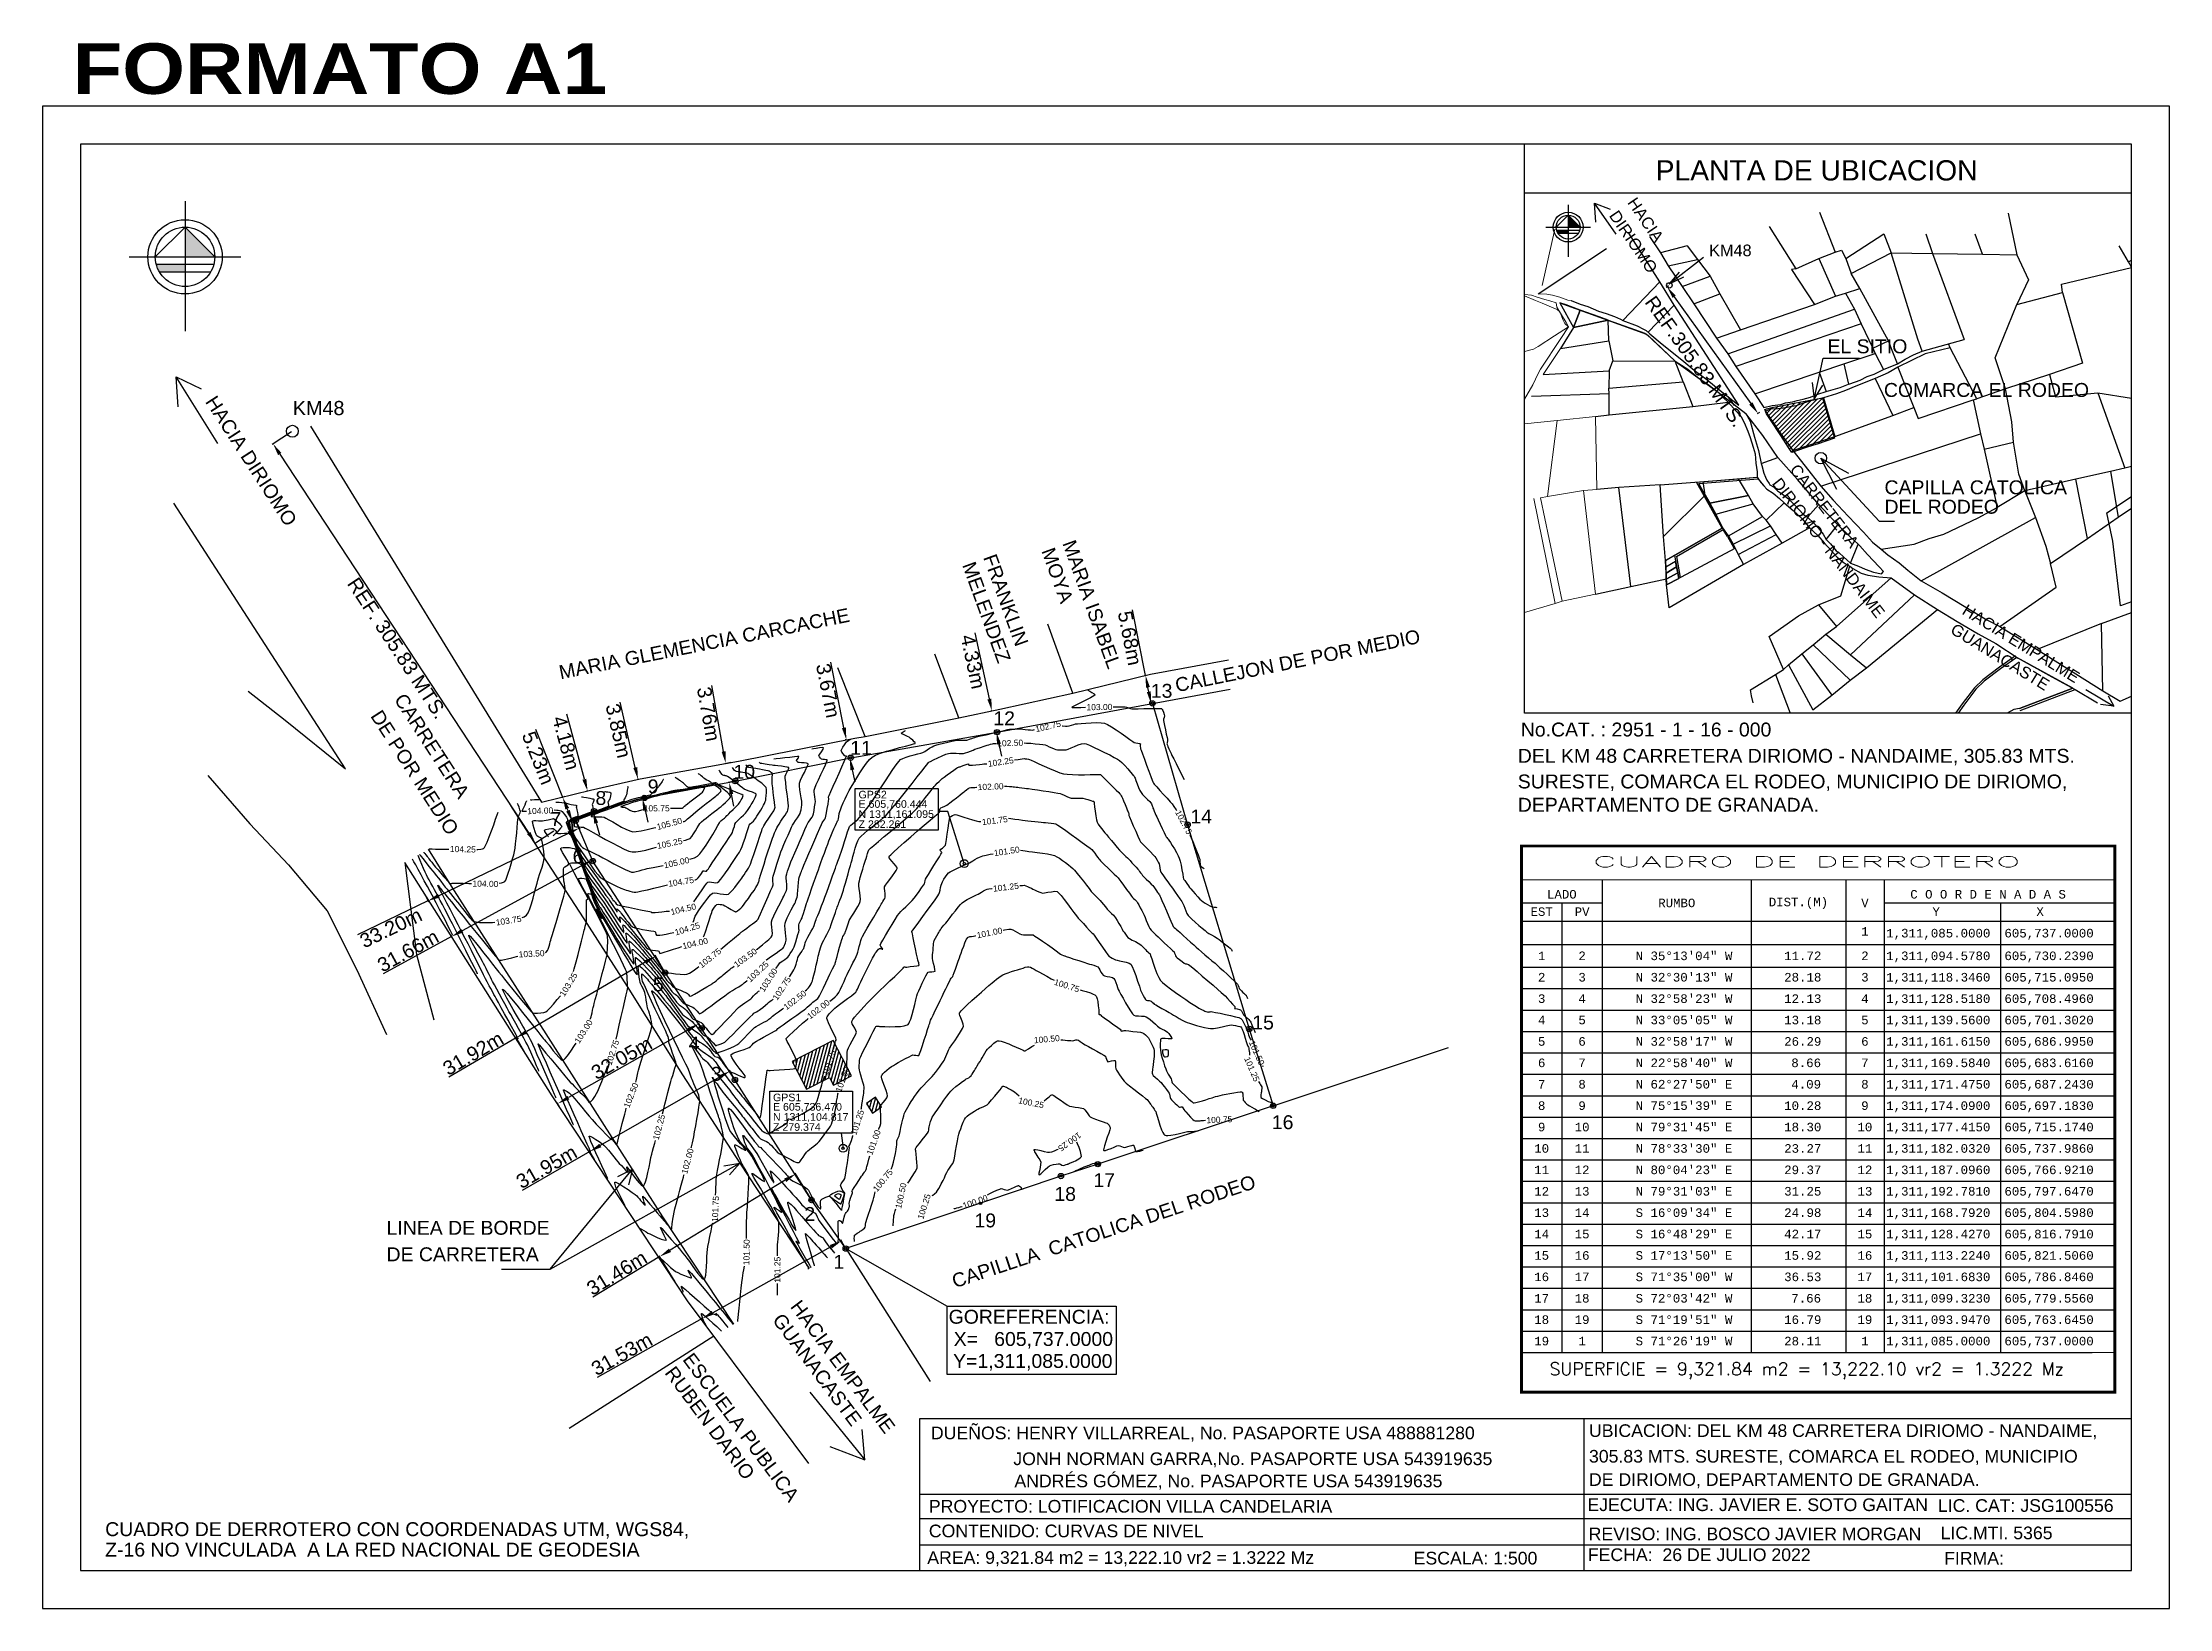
# Model space of a CAD drawing. Header units: millimetres. Extents: x 605578 to 606222, y 1311014 to 1311323.
# Drawn here: x 605578.2 to 605998.7, y 1311013.8 to 1311323.4 of the extents above; entities that cross this region are included whole.
import ezdxf
from ezdxf.enums import TextEntityAlignment as Align

# ---------------------------------------------------------------- set-up
doc = ezdxf.new("R2010")
doc.units = ezdxf.units.MM
doc.header["$LTSCALE"] = 0.0254
doc.header["$MEASUREMENT"] = 0
for name, color, linetype in [('-42', 7, 'Continuous'), ('2', 1, 'Continuous'), ('BORDE CARRETERA', 8, 'Continuous'), ('CAJETIN', 5, 'Continuous'), ('CASA', 4, 'Continuous'), ('CERCO', 6, 'Continuous'), ('CIRCULO', 1, 'Continuous'), ('CONT-MJR', 30, 'Continuous'), ('CONT-MNR', 56, 'Continuous'), ('COTAS', 3, 'Continuous'), ('CVL_CUADCON', 1, 'Continuous'), ('CVL_CUADCON_LIN', 8, 'Continuous'), ('CVL_CUADCON_TIT', 1, 'Continuous'), ('CVL_CUADCON_TX', 2, 'Continuous'), ('NORTE', 7, 'Continuous'), ('PBASE', 3, 'Continuous'), ('PTOS GPS', 1, 'Continuous'), ('PTOS PI', 7, 'Continuous'), ('TEXTO 2', 7, 'Continuous')]:
    doc.layers.add(name, color=color, linetype=linetype)
doc.styles.add('COTAS', font='arial.ttf', dxfattribs={"height": 2.8})
doc.styles.add('CURVAS DE NIVEL', font='arial.ttf', dxfattribs={"height": 1.2})
doc.styles.add('ESTACION', font='arial.ttf', dxfattribs={"height": 2.5})
doc.styles.add('HUECA1', font='HUECA1.shx')
doc.styles.add('MONOTXT4', font='MONOTXT4.shx')
doc.styles.add('PI', font='arial.ttf', dxfattribs={"height": 2})
doc.styles.add('PUNTOS PI', font='arial.ttf', dxfattribs={"height": 0.08})
doc.styles.add('TEXTO CAJETIN', font='', dxfattribs={"height": 1.2})
doc.styles.get('TEXTO CAJETIN').set_extended_font_data('Arial Black')
doc.dimstyles.new('COTAS LINDEROS', dxfattribs={"dimscale": 40, "dimtxt": 2.8, "dimasz": 0.06, "dimexe": 0.005, "dimexo": 0.005, "dimgap": 0.005, "dimtad": 2, "dimzin": 0, "dimdsep": 46, "dimtxsty": 'COTAS', "dimcen": 0.09, "dimclrd": 1, "dimclre": 1, "dimclrt": 3, "dimadec": 0, "dimazin": 0, "dimtfac": 1, "dimtofl": 0, "dimtmove": 0, "dimatfit": 3, "dimldrblk": 'ARCHTICK', "dimfxl": 1, "dimtolj": 1, "dimtzin": 0, "dimarcsym": 0})
pattern_1 = [(75, (0, 0), (-0.60370364143, 0.1617619032), [])]

msp = doc.modelspace()

# ---------------------------------------------------------------- texts
for s, height, style, p in [('FORMATO A1', 10, 'TEXTO CAJETIN', (605584.183, 1311313.293)), ('PLANTA DE UBICACION', 4, 'PI', (605897.128, 1311296.171)), ('No.CAT. : 2951 - 1 - 16 - 000', 2.75, 'PI', (605870.466, 1311186.237)), ('DEL KM 48 CARRETERA DIRIOMO - NANDAIME, 305.83 MTS.', 2.75, 'PI', (605869.87, 1311181.038)), ('SURESTE, COMARCA EL RODEO, MUNICIPIO DE DIRIOMO,', 2.75, 'PI', (605869.87, 1311175.966)), ('DEPARTAMENTO DE GRANADA.', 2.75, 'PI', (605869.87, 1311171.363)), ('LINEA DE BORDE', 2.75, 'PI', (605646.22, 1311087.722, 100)), ('DE CARRETERA', 2.75, 'PI', (605646.22, 1311082.484, 100)), ('DUEÑOS: HENRY VILLARREAL, No. PASAPORTE USA 488881280  ', 2.5, 'PI', (605753.846, 1311047.29)), ('UBICACION: DEL KM 48 CARRETERA DIRIOMO - NANDAIME,', 2.5, 'PI', (605883.945, 1311047.746)), ('JONH NORMAN GARRA,No. PASAPORTE USA 543919635', 2.5, 'PI', (605770.131, 1311042.181)), ('305.83 MTS. SURESTE, COMARCA EL RODEO, MUNICIPIO', 2.5, 'PI', (605883.945, 1311042.675)), ('ANDRÉS GÓMEZ, No. PASAPORTE USA 543919635', 2.5, 'PI', (605770.353, 1311037.8)), ('DE DIRIOMO, DEPARTAMENTO DE GRANADA.', 2.5, 'PI', (605883.945, 1311038.071)), ('PROYECTO: LOTIFICACION VILLA CANDELARIA', 2.5, 'PI', (605753.438, 1311032.787)), ('EJECUTA: ING. JAVIER E. SOTO GAITAN', 2.5, 'PI', (605883.641, 1311033.094)), ('LIC. CAT: JSG100556', 2.5, 'PI', (605952.928, 1311032.934)), ('CUADRO DE DERROTERO CON COORDENADAS UTM, WGS84,', 2.75, 'PI', (605590.593, 1311028.135)), ('Z-16 NO VINCULADA  A LA RED NACIONAL DE GEODESIA', 2.75, 'PI', (605590.593, 1311024.096)), ('CONTENIDO: CURVAS DE NIVEL', 2.5, 'PI', (605753.438, 1311027.915)), ('REVISO: ING. BOSCO JAVIER MORGAN', 2.5, 'PI', (605883.878, 1311027.321)), ('LIC.MTI. 5365', 2.5, 'PI', (605953.472, 1311027.526)), ('AREA: 9,321.84 m2 = 13,222.10 vr2 = 1.3222 Mz', 2.5, 'PI', (605753.126, 1311022.652)), ('ESCALA: 1:500', 2.5, 'PI', (605849.286, 1311022.533)), ('FECHA:  26 DE JULIO 2022', 2.5, 'PI', (605883.724, 1311023.213)), ('FIRMA:', 2.5, 'PI', (605954.152, 1311022.522))]:
    msp.add_text(s, height=height, dxfattribs=dict(style=style)).set_placement(p)
at = {"style": 'PUNTOS PI'}
for s, rotation, p in [('MARIA ISABEL', 289.96036, (605779.788, 1311224.448, 100)), ('MELENDEZ', 289.96036, (605759.984, 1311220.153, 100)), ('FRANKLIN', 289.96036, (605764.136, 1311221.661, 100)), ('MOYA', 289.96036, (605775.636, 1311222.94, 100)), ('MARIA GLEMENCIA CARCACHE', 11.28694, (605680.623, 1311197.529, 100))]:
    msp.add_text(s, height=2.75, rotation=rotation, dxfattribs=at).set_placement(p)
at = {"layer": 'CVL_CUADCON_TIT', "color": 1, "style": 'HUECA1', "width": 2.039863}
msp.add_text('CUADRO DE DERROTERO', height=2.11579, dxfattribs=at).set_placement((605884.705, 1311160.401), (605969.299, 1311160.401), align=Align.FIT)
at = {"layer": 'CVL_CUADCON_TIT', "color": 1, "style": 'MONOTXT4'}
for s, height, p in [('LADO', 1.6926, (605878.584, 1311154.197)), ('C O O R D E N A D A S', 1.69264, (605962.849, 1311154.197)), ('EST', 1.6926, (605874.592, 1311150.761)), ('PV', 1.6926, (605882.589, 1311150.761)), ('Y', 1.693, (605952.58, 1311150.761)), ('X', 1.693, (605973.131, 1311150.761))]:
    msp.add_text(s, height=height, dxfattribs=at).set_placement(p, align=Align.CENTER)
at = {"layer": 'CVL_CUADCON_TIT', "color": 1}
for s, height, style, p in [('RUMBO', 1.6926, 'MONOTXT4', (605901.307, 1311153.334)), ('DIST.(M)', 1.6926, 'MONOTXT4', (605925.357, 1311153.334)), ('V', 1.693, 'MONOTXT4', (605938.503, 1311153.334)), ('SUPERFICIE = 9,321.84 m2 = 13,222.10 vr2 = 1.3222 Mz', 2.5, 'HUECA1', (605927.002, 1311060.821))]:
    msp.add_text(s, height=height, dxfattribs=dict(at, style=style)).set_placement(p, align=Align.MIDDLE)
at = {"layer": 'CVL_CUADCON_TX', "style": 'PUNTOS PI'}
for s, rotation, p in [('HACIA ', 304.26473, (605891.441, 1311291.801)), ('DIRIOMO', 304.26473, (605887.815, 1311289.234)), ('DIRIOMO - NANDAIME', 307.82969, (605920.01, 1311236.24)), ('CARRETERA', 307.82969, (605923.499, 1311238.949)), ('HACIA EMPALME', 328.41362, (605957.515, 1311210.556)), ('GUANACASTE', 328.41362, (605955.201, 1311206.792))]:
    msp.add_text(s, height=2.3, rotation=rotation, dxfattribs=at).set_placement(p)
at = {"layer": 'CVL_CUADCON_TX', "color": 2, "linetype": 'Continuous', "style": 'PUNTOS PI'}
for height, p in [(2.3, (605911.9, 1311282.35)), (2.3, (605911.9, 1311282.35)), (2.8, (605632.792, 1311251.175, 100))]:
    msp.add_text('KM48', height=height, dxfattribs=at).set_placement(p, align=Align.MIDDLE)
at = {"layer": 'CVL_CUADCON_TX', "style": 'PI'}
for s, p in [('EL SITIO', (605931.092, 1311261.999)), ('COMARCA EL RODEO', (605942.254, 1311253.378)), ('CAPILLA CATOLICA', (605942.369, 1311234.125)), ('DEL RODEO', (605942.369, 1311230.289))]:
    msp.add_text(s, height=2.75, dxfattribs=at).set_placement(p)
at = {"layer": 'CVL_CUADCON_TX', "color": 2, "style": 'MONOTXT4'}
for s, p in [('1', (605938.497, 1311146.857)), ('1', (605874.592, 1311142.021)), ('2', (605882.582, 1311142.021)), ('2', (605938.497, 1311142.021)), ('2', (605874.592, 1311137.79)), ('3', (605882.582, 1311137.79)), ('3', (605938.497, 1311137.79)), ('3', (605874.592, 1311133.558)), ('4', (605882.582, 1311133.558)), ('4', (605938.497, 1311133.558)), ('4', (605874.592, 1311129.327)), ('5', (605882.582, 1311129.327)), ('5', (605938.497, 1311129.327)), ('5', (605874.592, 1311125.095)), ('6', (605882.582, 1311125.095)), ('6', (605938.497, 1311125.095)), ('6', (605874.592, 1311120.863)), ('7', (605882.582, 1311120.863)), ('7', (605938.497, 1311120.863)), ('7', (605874.592, 1311116.632)), ('8', (605882.582, 1311116.632)), ('8', (605938.497, 1311116.632)), ('8', (605874.592, 1311112.4)), ('9', (605882.582, 1311112.4)), ('9', (605938.497, 1311112.4)), ('9', (605874.592, 1311108.169)), ('10', (605882.582, 1311108.169)), ('10', (605938.497, 1311108.169)), ('10', (605874.592, 1311103.937)), ('11', (605882.582, 1311103.937)), ('11', (605938.497, 1311103.937)), ('11', (605874.592, 1311099.706)), ('12', (605882.582, 1311099.706)), ('12', (605938.497, 1311099.706)), ('12', (605874.592, 1311095.474)), ('13', (605882.582, 1311095.474)), ('13', (605938.497, 1311095.474)), ('13', (605874.592, 1311091.242)), ('14', (605882.582, 1311091.242)), ('14', (605938.497, 1311091.242)), ('14', (605874.592, 1311087.011)), ('15', (605882.582, 1311087.011)), ('15', (605938.497, 1311087.011)), ('15', (605874.592, 1311082.779)), ('16', (605882.582, 1311082.779)), ('16', (605938.497, 1311082.779)), ('16', (605874.592, 1311078.548)), ('17', (605882.582, 1311078.548)), ('17', (605938.497, 1311078.548)), ('17', (605874.592, 1311074.316)), ('18', (605882.582, 1311074.316)), ('18', (605938.497, 1311074.316)), ('18', (605874.592, 1311070.084)), ('19', (605882.582, 1311070.084)), ('19', (605938.497, 1311070.084)), ('19', (605874.592, 1311065.853)), ('1', (605882.582, 1311065.853)), ('1', (605938.497, 1311065.853))]:
    msp.add_text(s, height=1.7, dxfattribs=at).set_placement(p, align=Align.CENTER)
at = {"layer": 'CVL_CUADCON_TX', "color": 2}
for s, height, style, p in [('1,311,085.0000', 1.7, 'MONOTXT4', (605942.706, 1311146.504)), ('605,737.0000', 1.7, 'MONOTXT4', (605966.079, 1311146.504)), ('N 35%%D13\'04" W', 1.7, 'MONOTXT4', (605893.168, 1311142.021)), ('11.72', 1.7, 'MONOTXT4', (605922.536, 1311142.021)), ('1,311,094.5780', 1.7, 'MONOTXT4', (605942.706, 1311142.021)), ('605,730.2390', 1.7, 'MONOTXT4', (605966.079, 1311142.021)), ('N 32%%D30\'13" W', 1.7, 'MONOTXT4', (605893.168, 1311137.79)), ('28.18', 1.7, 'MONOTXT4', (605922.536, 1311137.79)), ('1,311,118.3460', 1.7, 'MONOTXT4', (605942.706, 1311137.79)), ('605,715.0950', 1.7, 'MONOTXT4', (605966.079, 1311137.79)), ('N 32%%D58\'23" W', 1.7, 'MONOTXT4', (605893.168, 1311133.558)), ('12.13', 1.7, 'MONOTXT4', (605922.536, 1311133.558)), ('1,311,128.5180', 1.7, 'MONOTXT4', (605942.706, 1311133.558)), ('605,708.4960', 1.7, 'MONOTXT4', (605966.079, 1311133.558)), ('N 33%%D05\'05" W', 1.7, 'MONOTXT4', (605893.168, 1311129.327)), ('13.18', 1.7, 'MONOTXT4', (605922.536, 1311129.327)), ('1,311,139.5600', 1.7, 'MONOTXT4', (605942.706, 1311129.327)), ('605,701.3020', 1.7, 'MONOTXT4', (605966.079, 1311129.327)), ('N 32%%D58\'17" W', 1.7, 'MONOTXT4', (605893.168, 1311125.095)), ('26.29', 1.7, 'MONOTXT4', (605922.536, 1311125.095)), ('1,311,161.6150', 1.7, 'MONOTXT4', (605942.706, 1311125.095)), ('605,686.9950', 1.7, 'MONOTXT4', (605966.079, 1311125.095)), ('N 22%%D58\'40" W', 1.7, 'MONOTXT4', (605893.168, 1311120.863)), ('8.66', 1.7, 'MONOTXT4', (605923.946, 1311120.863)), ('1,311,169.5840', 1.7, 'MONOTXT4', (605942.706, 1311120.863)), ('605,683.6160', 1.7, 'MONOTXT4', (605966.079, 1311120.863)), ('N 62%%D27\'50" E', 1.7, 'MONOTXT4', (605893.168, 1311116.632)), ('4.09', 1.7, 'MONOTXT4', (605923.946, 1311116.632)), ('1,311,171.4750', 1.7, 'MONOTXT4', (605942.706, 1311116.632)), ('605,687.2430', 1.7, 'MONOTXT4', (605966.079, 1311116.632)), ('N 75%%D15\'39" E', 1.7, 'MONOTXT4', (605893.168, 1311112.4)), ('10.28', 1.7, 'MONOTXT4', (605922.536, 1311112.4)), ('1,311,174.0900', 1.7, 'MONOTXT4', (605942.706, 1311112.4)), ('605,697.1830', 1.7, 'MONOTXT4', (605966.079, 1311112.4)), ('N 79%%D31\'45" E', 1.7, 'MONOTXT4', (605893.168, 1311108.169)), ('18.30', 1.7, 'MONOTXT4', (605922.536, 1311108.169)), ('1,311,177.4150', 1.7, 'MONOTXT4', (605942.706, 1311108.169)), ('605,715.1740', 1.7, 'MONOTXT4', (605966.079, 1311108.169)), ('N 78%%D33\'30" E', 1.7, 'MONOTXT4', (605893.168, 1311103.937)), ('23.27', 1.7, 'MONOTXT4', (605922.536, 1311103.937)), ('1,311,182.0320', 1.7, 'MONOTXT4', (605942.706, 1311103.937)), ('605,737.9860', 1.7, 'MONOTXT4', (605966.079, 1311103.937)), ('N 80%%D04\'23" E', 1.7, 'MONOTXT4', (605893.168, 1311099.706)), ('29.37', 1.7, 'MONOTXT4', (605922.536, 1311099.706)), ('1,311,187.0960', 1.7, 'MONOTXT4', (605942.706, 1311099.706)), ('605,766.9210', 1.7, 'MONOTXT4', (605966.079, 1311099.706)), ('N 79%%D31\'03" E', 1.7, 'MONOTXT4', (605893.168, 1311095.474)), ('31.25', 1.7, 'MONOTXT4', (605922.536, 1311095.474)), ('1,311,192.7810', 1.7, 'MONOTXT4', (605942.706, 1311095.474)), ('605,797.6470', 1.7, 'MONOTXT4', (605966.079, 1311095.474)), ('S 16%%D09\'34" E', 1.7, 'MONOTXT4', (605893.168, 1311091.242)), ('24.98', 1.7, 'MONOTXT4', (605922.536, 1311091.242)), ('1,311,168.7920', 1.7, 'MONOTXT4', (605942.706, 1311091.242)), ('605,804.5980', 1.7, 'MONOTXT4', (605966.079, 1311091.242)), ('S 16%%D48\'29" E', 1.7, 'MONOTXT4', (605893.168, 1311087.011)), ('42.17', 1.7, 'MONOTXT4', (605922.536, 1311087.011)), ('1,311,128.4270', 1.7, 'MONOTXT4', (605942.706, 1311087.011)), ('605,816.7910', 1.7, 'MONOTXT4', (605966.079, 1311087.011)), ('S 17%%D13\'50" E', 1.7, 'MONOTXT4', (605893.168, 1311082.779)), ('15.92', 1.7, 'MONOTXT4', (605922.536, 1311082.779)), ('1,311,113.2240', 1.7, 'MONOTXT4', (605942.706, 1311082.779)), ('605,821.5060', 1.7, 'MONOTXT4', (605966.079, 1311082.779)), ('S 71%%D35\'00" W', 1.7, 'MONOTXT4', (605893.168, 1311078.548)), ('36.53', 1.7, 'MONOTXT4', (605922.536, 1311078.548)), ('1,311,101.6830', 1.7, 'MONOTXT4', (605942.706, 1311078.548)), ('605,786.8460', 1.7, 'MONOTXT4', (605966.079, 1311078.548)), ('GOREFERENCIA:', 2.75, 'ESTACION', (605757.348, 1311070.136)), ('S 72%%D03\'42" W', 1.7, 'MONOTXT4', (605893.168, 1311074.316)), ('7.66', 1.7, 'MONOTXT4', (605923.946, 1311074.316)), ('1,311,099.3230', 1.7, 'MONOTXT4', (605942.706, 1311074.316)), ('605,779.5560', 1.7, 'MONOTXT4', (605966.079, 1311074.316)), ('S 71%%D19\'51" W', 1.7, 'MONOTXT4', (605893.168, 1311070.084)), ('16.79', 1.7, 'MONOTXT4', (605922.536, 1311070.084)), ('1,311,093.9470', 1.7, 'MONOTXT4', (605942.706, 1311070.084)), ('605,763.6450', 1.7, 'MONOTXT4', (605966.079, 1311070.084)), ('X=   605,737.0000', 2.75, 'ESTACION', (605758.348, 1311065.742)), ('S 71%%D26\'19" W', 1.7, 'MONOTXT4', (605893.168, 1311065.853)), ('28.11', 1.7, 'MONOTXT4', (605922.536, 1311065.853)), ('1,311,085.0000', 1.7, 'MONOTXT4', (605942.706, 1311065.853)), ('605,737.0000', 1.7, 'MONOTXT4', (605966.079, 1311065.853)), ('Y=1,311,085.0000', 2.75, 'ESTACION', (605758.235, 1311061.388))]:
    msp.add_text(s, height=height, dxfattribs=dict(at, style=style)).set_placement(p)
at = {"layer": 'CVL_CUADCON_TX', "color": 2, "insert": (605904.902, 1311260.393), "char_height": 2.75, "attachment_point": 5, "rotation": 305.67822, "style": 'PUNTOS PI'}
msp.add_mtext('\\A1;REF.305.83 MTS.', dxfattribs=at)
at = {"layer": 'PTOS GPS', "style": 'PI'}
for s, p in [('GPS2', (605739.532, 1311173.999, 101.75)), ('Z 282.261', (605739.532, 1311168.151, 101.75)), ('E 605,760.444', (605739.532, 1311172.14, 101.75)), ('N 1311,161.095', (605739.532, 1311170.147, 101.75)), ('GPS1', (605722.624, 1311114.126, 203.5)), ('E 605,736.470', (605722.624, 1311112.268, 203.5)), ('N 1311,104.817', (605722.624, 1311110.274, 203.5)), ('Z 279.374', (605722.624, 1311108.278, 203.5))]:
    msp.add_text(s, height=1.5, dxfattribs=at).set_placement(p)
at = {"layer": 'PTOS PI', "color": 7, "style": 'PUNTOS PI'}
for s, p in [('13', (605797.32, 1311193.888, 100)), ('12', (605766.187, 1311188.445, 100)), ('11', (605737.897, 1311182.625, 100)), ('10', (605714.798, 1311177.883, 100)), ('8', (605687.528, 1311172.701, 100)), ('9', (605697.856, 1311174.991, 100)), ('7', (605678.619, 1311168.542, 100)), ('14', (605805.145, 1311169.039, 100)), ('6', (605683.013, 1311161.168, 100)), ('5', (605698.887, 1311135.865, 100)), ('15', (605817.382, 1311128.321, 100)), ('4', (605705.949, 1311124.168, 100)), ('3', (605710.344, 1311118.172, 100)), ('16', (605821.245, 1311108.6, 100)), ('17', (605785.965, 1311097.147, 100)), ('18', (605778.248, 1311094.413, 100)), ('2', (605728.822, 1311090.456, 100)), ('19', (605762.456, 1311089.182, 100))]:
    msp.add_text(s, height=2.75, dxfattribs=at).set_placement(p)
msp.add_text('1', height=2.75, dxfattribs=at).set_placement((605734.593, 1311080.172, 100), align=Align.BOTTOM_LEFT)
at = {"layer": 'TEXTO 2', "style": 'PUNTOS PI'}
for s, rotation, p in [('HACIA DIRIOMO', 302.87244, (605610.272, 1311252.44, 100)), ('CALLEJON DE POR MEDIO', 11.44173, (605802.449, 1311194.988, 100)), ('DE POR MEDIO', 302.87244, (605642.943, 1311190.291, 100)), ('CARRETERA', 302.87244, (605647.61, 1311193.587, 100)), ('CAPILLLA  CATOLICA DEL RODEO', 18.4166, (605758.561, 1311077.139, 100)), ('HACIA EMPALME', 306.67635, (605725.91, 1311073.488, 100)), ('GUANACASTE', 306.67635, (605722.367, 1311070.849, 100)), ('ESCUELA PUBLICA', 306.67635, (605704.621, 1311063.041, 100)), ('RUBEN DARIO', 306.67635, (605701.078, 1311060.403, 100))]:
    msp.add_text(s, height=2.75, rotation=rotation, dxfattribs=at).set_placement(p)

# ---------------------------------------------------------------- blocks, each defined once
blk = doc.blocks.new('*U7')
at = {"layer": 'CONT-MJR', "elevation": 100, "flags": 128}
for points in [[(605765.01, 1311095.63), (605765.48, 1311095.86), (605766.17, 1311096.19), (605766.87, 1311096.51), (605767.45, 1311096.76), (605767.75, 1311096.87), (605768, 1311096.82), (605768.32, 1311096.7), (605768.65, 1311096.58), (605768.9, 1311096.53), (605769.21, 1311096.63), (605769.75, 1311096.87), (605770.36, 1311097.14), (605770.78, 1311097.33), (605771.01, 1311097.42), (605771.11, 1311097.45), (605771.13, 1311097.45), (605771.16, 1311097.45), (605771.23, 1311097.41), (605771.37, 1311097.31), (605771.55, 1311097.17), (605771.67, 1311097.04), (605771.67, 1311096.87), (605771.67, 1311096.73), (605771.79, 1311096.73), (605771.98, 1311096.77), (605772.11, 1311096.79)], [(605758.36, 1311092.87), (605758.39, 1311092.88), (605758.47, 1311092.9), (605758.66, 1311092.94), (605758.97, 1311093.02), (605759.38, 1311093.13), (605759.69, 1311093.22), (605759.98, 1311093.33), (605760.01, 1311093.34)]]:
    blk.add_lwpolyline(points, dxfattribs=at)
at = {"layer": 'CONT-MJR', "color": 2, "insert": (605762.6, 1311094.24, 100), "char_height": 1.2, "attachment_point": 5, "rotation": 19.7731, "style": 'CURVAS DE NIVEL'}
blk.add_mtext('{100.00}', dxfattribs=at)
blk = doc.blocks.new('*U8')
at = {"layer": 'CONT-MJR', "elevation": 100, "flags": 128}
blk.add_lwpolyline([(605782.13, 1311100.23), (605782.16, 1311100.25), (605782.27, 1311100.29), (605782.49, 1311100.4), (605782.89, 1311100.58), (605783.43, 1311100.83), (605783.89, 1311101.04), (605784.13, 1311101.14), (605784.31, 1311101.21), (605784.54, 1311101.29), (605784.72, 1311101.36), (605784.89, 1311101.42), (605785.1, 1311101.51), (605785.26, 1311101.58), (605785.51, 1311101.67), (605785.86, 1311101.8), (605786.11, 1311101.86), (605786.3, 1311101.81), (605786.53, 1311101.73), (605786.67, 1311101.67)], dxfattribs=at)
blk = doc.blocks.new('*U9')
at = {"layer": 'CONT-MNR', "elevation": 100.25, "flags": 128}
for points in [[(605754.15, 1311095.44), (605754.17, 1311095.46), (605754.64, 1311095.87), (605754.95, 1311096.17), (605755.16, 1311096.48), (605755.41, 1311096.89), (605755.66, 1311097.34), (605755.9, 1311097.76), (605756.07, 1311098.09), (605756.26, 1311098.46), (605756.5, 1311098.97), (605756.76, 1311099.54), (605757, 1311100.04), (605757.18, 1311100.4), (605757.37, 1311100.69), (605757.63, 1311101.06), (605757.9, 1311101.46), (605758.15, 1311101.84), (605758.31, 1311102.15), (605758.41, 1311102.54), (605758.55, 1311103.28), (605758.73, 1311104.24), (605758.91, 1311105.28), (605759.09, 1311106.28), (605759.25, 1311107.1), (605759.37, 1311107.62), (605759.52, 1311108.08), (605759.73, 1311108.68), (605759.98, 1311109.34), (605760.23, 1311109.97), (605760.49, 1311110.51), (605760.71, 1311110.87), (605761, 1311111.15), (605761.43, 1311111.48), (605761.93, 1311111.82), (605762.43, 1311112.14), (605762.86, 1311112.4), (605763.15, 1311112.57), (605763.45, 1311112.72), (605763.85, 1311112.9), (605764.28, 1311113.08), (605764.67, 1311113.27), (605764.96, 1311113.44), (605765.28, 1311113.76), (605765.82, 1311114.37), (605766.46, 1311115.11), (605767.07, 1311115.84), (605767.54, 1311116.4), (605767.75, 1311116.65), (605767.83, 1311116.8), (605767.93, 1311116.98), (605768.03, 1311117.09), (605768.17, 1311117.09), (605768.37, 1311117.05), (605768.53, 1311117), (605768.76, 1311116.89), (605769.2, 1311116.66), (605769.68, 1311116.4), (605770.04, 1311116.19), (605770.34, 1311115.97), (605770.86, 1311115.57), (605771.31, 1311115.22)], [(605776.21, 1311114.23), (605776.69, 1311114.59), (605777.2, 1311114.99), (605777.58, 1311115.29), (605777.73, 1311115.41), (605777.81, 1311115.42), (605777.9, 1311115.42), (605778.12, 1311115.26), (605778.65, 1311114.88), (605779.37, 1311114.38), (605780.13, 1311113.85), (605780.8, 1311113.41), (605781.24, 1311113.17), (605781.72, 1311113.05), (605782.36, 1311112.95), (605783.05, 1311112.87), (605783.65, 1311112.78), (605784.03, 1311112.67), (605784.28, 1311112.43), (605784.55, 1311112.06), (605784.84, 1311111.64), (605785.11, 1311111.26), (605785.36, 1311111.01), (605785.72, 1311110.83), (605786.36, 1311110.59), (605787.13, 1311110.32), (605787.87, 1311110.07), (605788.44, 1311109.88), (605788.7, 1311109.78), (605788.83, 1311109.68), (605788.98, 1311109.54), (605789.09, 1311109.41), (605789.17, 1311109.22), (605789.26, 1311108.94), (605789.3, 1311108.72), (605789.22, 1311108.44), (605789, 1311107.83), (605788.72, 1311107.02), (605788.42, 1311106.14), (605788.16, 1311105.33), (605788.03, 1311104.8), (605787.98, 1311104.53), (605787.99, 1311104.43), (605788.01, 1311104.4), (605788.04, 1311104.38), (605788.14, 1311104.37), (605788.38, 1311104.41), (605788.81, 1311104.55), (605789.46, 1311104.8), (605790.1, 1311105.07), (605790.63, 1311105.29), (605790.92, 1311105.38), (605791.18, 1311105.32), (605791.51, 1311105.18), (605791.84, 1311105.04), (605792.1, 1311104.97), (605792.37, 1311105.02), (605792.79, 1311105.16), (605793.26, 1311105.31), (605793.59, 1311105.4), (605793.79, 1311105.44), (605793.87, 1311105.44), (605793.9, 1311105.43), (605793.93, 1311105.4), (605793.98, 1311105.32), (605794.06, 1311105.14), (605794.14, 1311104.81), (605794.25, 1311104.42), (605794.39, 1311104.19), (605794.67, 1311104.18), (605795.12, 1311104.25), (605795.56, 1311104.36), (605795.83, 1311104.42)]]:
    blk.add_lwpolyline(points, dxfattribs=at)
at = {"layer": 'CONT-MNR', "color": 2, "char_height": 1.2, "attachment_point": 5, "style": 'CURVAS DE NIVEL'}
for insert, rotation in [((605773.67, 1311113.81, 100.25), 348.6213), ((605752.52, 1311093.3, 100.25), 72.6051)]:
    blk.add_mtext('{100.25}', dxfattribs=dict(at, insert=insert, rotation=rotation))
blk = doc.blocks.new('*U10')
at = {"layer": 'CONT-MNR', "elevation": 100.25, "flags": 128}
blk.add_lwpolyline([(605778.98, 1311104.6), (605778.76, 1311104.5), (605778.21, 1311104.26), (605777.69, 1311104.07), (605777.29, 1311103.98), (605776.88, 1311104.01), (605776.29, 1311104.14), (605775.61, 1311104.3), (605774.97, 1311104.45), (605774.55, 1311104.52), (605774.34, 1311104.53), (605774.25, 1311104.51), (605774.22, 1311104.49), (605774.21, 1311104.46), (605774.23, 1311104.35), (605774.34, 1311104.11), (605774.6, 1311103.69), (605775, 1311103.09), (605775.37, 1311102.51), (605775.56, 1311102.08), (605775.54, 1311101.63), (605775.43, 1311101.01), (605775.28, 1311100.36), (605775.2, 1311099.92), (605775.18, 1311099.7), (605775.2, 1311099.61), (605775.23, 1311099.58), (605775.26, 1311099.58), (605775.35, 1311099.62), (605775.56, 1311099.77), (605775.93, 1311100.11), (605776.45, 1311100.63), (605776.94, 1311101.11), (605777.28, 1311101.38), (605777.62, 1311101.49), (605778.09, 1311101.6), (605778.59, 1311101.69), (605779.01, 1311101.75), (605779.24, 1311101.76), (605779.47, 1311101.66), (605779.76, 1311101.49), (605779.98, 1311101.39), (605780.25, 1311101.46), (605780.6, 1311101.6), (605780.89, 1311101.71), (605780.92, 1311101.73), (605781.03, 1311101.77), (605781.26, 1311101.86), (605781.64, 1311102), (605782.11, 1311102.2), (605782.45, 1311102.35), (605782.74, 1311102.52), (605783.11, 1311102.75), (605783.44, 1311102.99), (605783.62, 1311103.21), (605783.57, 1311103.54), (605783.4, 1311104.17), (605783.14, 1311104.96), (605782.83, 1311105.73), (605782.7, 1311106.01)], dxfattribs=at)
at = {"layer": 'CONT-MNR', "color": 2, "insert": (605781.27, 1311106.11, 100.25), "char_height": 1.2, "attachment_point": 5, "rotation": 215.7077, "style": 'CURVAS DE NIVEL'}
blk.add_mtext('{100.25}', dxfattribs=at)
blk = doc.blocks.new('*U11')
at = {"layer": 'CONT-MJR', "elevation": 100.5, "flags": 128}
for points in [[(605749.3, 1311097.94), (605749.6, 1311098.4), (605750.03, 1311099.06), (605750.26, 1311099.42), (605750.47, 1311099.75), (605750.74, 1311100.17), (605750.99, 1311100.6), (605751.13, 1311100.94), (605751.14, 1311101.33), (605751.09, 1311102.03), (605751.01, 1311102.87), (605750.92, 1311103.68), (605750.85, 1311104.29), (605750.82, 1311104.54), (605750.82, 1311104.62), (605750.82, 1311104.7), (605750.88, 1311104.83), (605750.95, 1311104.99), (605751.13, 1311105.23), (605751.57, 1311105.78), (605752.12, 1311106.5), (605752.69, 1311107.24), (605753.14, 1311107.84), (605753.35, 1311108.15), (605753.41, 1311108.39), (605753.46, 1311108.72), (605753.5, 1311109.05), (605753.55, 1311109.3), (605753.64, 1311109.62), (605753.78, 1311110.09), (605753.95, 1311110.58), (605754.1, 1311110.94), (605754.28, 1311111.24), (605754.66, 1311111.81), (605755.18, 1311112.57), (605755.78, 1311113.43), (605756.4, 1311114.31), (605756.98, 1311115.11), (605757.45, 1311115.75), (605757.77, 1311116.13), (605758.19, 1311116.52), (605758.8, 1311117.02), (605759.47, 1311117.54), (605760.11, 1311118.02), (605760.6, 1311118.38), (605760.83, 1311118.55), (605761.04, 1311118.65), (605761.31, 1311118.77), (605761.5, 1311118.87), (605761.63, 1311118.99), (605761.77, 1311119.17), (605761.88, 1311119.31), (605762.01, 1311119.5), (605762.21, 1311119.82), (605762.43, 1311120.18), (605762.6, 1311120.45), (605762.76, 1311120.7), (605763, 1311121.1), (605763.28, 1311121.57), (605763.55, 1311122.01), (605763.76, 1311122.35), (605763.96, 1311122.69), (605764.22, 1311123.15), (605764.52, 1311123.64), (605764.8, 1311124.09), (605765.05, 1311124.42), (605765.35, 1311124.74), (605765.79, 1311125.16), (605766.27, 1311125.58), (605766.72, 1311125.92), (605767.03, 1311126.09), (605767.32, 1311126.08), (605767.71, 1311125.99), (605768.14, 1311125.85), (605768.54, 1311125.71), (605768.84, 1311125.6), (605769.23, 1311125.44), (605769.91, 1311125.15), (605770.72, 1311124.8), (605771.5, 1311124.45), (605772.08, 1311124.2), (605772.31, 1311124.09), (605772.4, 1311124.08), (605772.45, 1311124.05), (605772.53, 1311124.09), (605772.7, 1311124.2), (605773.15, 1311124.5), (605773.78, 1311124.92), (605774.31, 1311125.24)], [(605779.52, 1311126.29), (605779.92, 1311126.25), (605780.83, 1311126.16), (605781.5, 1311126.1), (605781.82, 1311126.08), (605782.12, 1311126.15), (605782.49, 1311126.26), (605782.78, 1311126.29), (605783.01, 1311126.17), (605783.37, 1311125.92), (605783.73, 1311125.65), (605784.02, 1311125.45), (605784.34, 1311125.27), (605784.97, 1311124.93), (605785.78, 1311124.48), (605786.65, 1311124.01), (605787.45, 1311123.56), (605788.05, 1311123.22), (605788.33, 1311123.03), (605788.44, 1311122.8), (605788.55, 1311122.45), (605788.67, 1311122.12), (605788.79, 1311121.93), (605789.08, 1311121.95), (605789.53, 1311122.08), (605789.98, 1311122.2), (605790.26, 1311122.2), (605790.35, 1311121.93), (605790.37, 1311121.45), (605790.37, 1311120.93), (605790.42, 1311120.55), (605790.56, 1311120.29), (605790.81, 1311119.86), (605791.13, 1311119.36), (605791.48, 1311118.85), (605791.81, 1311118.39), (605792.08, 1311118.06), (605792.46, 1311117.72), (605793.13, 1311117.16), (605793.98, 1311116.49), (605794.88, 1311115.8), (605795.69, 1311115.17), (605796.3, 1311114.69), (605796.58, 1311114.46), (605796.74, 1311114.27), (605796.92, 1311114.02), (605797.1, 1311113.76), (605797.23, 1311113.57), (605797.36, 1311113.39), (605797.53, 1311113.15), (605797.7, 1311112.92), (605797.82, 1311112.75), (605797.96, 1311112.54), (605798.14, 1311112.28), (605798.28, 1311112.06), (605798.37, 1311111.77), (605798.55, 1311111.14), (605798.81, 1311110.3), (605799.11, 1311109.37), (605799.44, 1311108.5), (605799.71, 1311107.93), (605799.91, 1311107.62), (605800.03, 1311107.48), (605800.09, 1311107.44), (605800.15, 1311107.41), (605800.33, 1311107.37), (605800.67, 1311107.36), (605801.26, 1311107.41), (605802.11, 1311107.55), (605802.98, 1311107.75), (605803.77, 1311107.94), (605804.34, 1311108.09), (605804.6, 1311108.15), (605804.79, 1311108.15), (605805.02, 1311108.14), (605805.21, 1311108.14), (605805.48, 1311108.16), (605805.94, 1311108.21), (605806.41, 1311108.26), (605806.69, 1311108.28)], [(605746.39, 1311089.5), (605746.39, 1311089.53), (605746.4, 1311089.62), (605746.41, 1311089.83), (605746.43, 1311090.18), (605746.46, 1311090.69), (605746.49, 1311091.17), (605746.54, 1311091.53), (605746.63, 1311091.91), (605746.77, 1311092.46), (605746.89, 1311092.86)]]:
    blk.add_lwpolyline(points, dxfattribs=at)
at = {"layer": 'CONT-MJR', "color": 2, "char_height": 1.2, "attachment_point": 5, "style": 'CURVAS DE NIVEL'}
for insert, rotation in [((605776.76, 1311126.39, 100.5), 5.3005), ((605747.92, 1311095.44, 100.5), 77.6884)]:
    blk.add_mtext('{100.50}', dxfattribs=dict(at, insert=insert, rotation=rotation))
blk = doc.blocks.new('*U12')
at = {"layer": 'CONT-MJR', "elevation": 100.5, "flags": 128}
blk.add_lwpolyline([(605730.82, 1311081.6), (605730.81, 1311081.66), (605730.76, 1311081.83), (605730.64, 1311082.21), (605730.44, 1311082.87), (605730.14, 1311083.89), (605729.81, 1311085), (605729.49, 1311086.08), (605729.24, 1311087.01), (605729.1, 1311087.56), (605729.04, 1311087.83), (605729.04, 1311087.92), (605729.05, 1311087.94), (605729.07, 1311087.94), (605729.13, 1311087.91), (605729.27, 1311087.79), (605729.53, 1311087.53), (605729.89, 1311087.12), (605730.24, 1311086.71), (605730.5, 1311086.42), (605730.74, 1311086.15), (605731.15, 1311085.69), (605731.67, 1311085.11), (605732.22, 1311084.49), (605732.74, 1311083.91), (605733.15, 1311083.44), (605733.4, 1311083.17)], dxfattribs=at)
blk = doc.blocks.new('*U13')
at = {"layer": 'CONT-MNR', "elevation": 100.75, "flags": 128}
for points in [[(605745.98, 1311100.68), (605746.07, 1311100.81), (605746.26, 1311101.35), (605746.46, 1311102.1), (605746.65, 1311102.96), (605746.82, 1311103.82), (605746.96, 1311104.59), (605747.05, 1311105.16), (605747.1, 1311105.42), (605747.1, 1311105.68), (605747.1, 1311106), (605747.12, 1311106.26), (605747.19, 1311106.46), (605747.32, 1311106.73), (605747.46, 1311107.02), (605747.55, 1311107.25), (605747.62, 1311107.54), (605747.76, 1311108.13), (605747.93, 1311108.91), (605748.12, 1311109.77), (605748.31, 1311110.58), (605748.47, 1311111.24), (605748.58, 1311111.63), (605748.75, 1311112), (605748.99, 1311112.47), (605749.26, 1311112.96), (605749.53, 1311113.41), (605749.74, 1311113.76), (605749.95, 1311114.08), (605750.25, 1311114.53), (605750.61, 1311115.04), (605750.99, 1311115.57), (605751.33, 1311116.04), (605751.61, 1311116.39), (605751.94, 1311116.77), (605752.43, 1311117.3), (605753, 1311117.9), (605753.58, 1311118.5), (605754.08, 1311119.04), (605754.43, 1311119.43), (605754.73, 1311119.8), (605755.12, 1311120.31), (605755.54, 1311120.87), (605755.94, 1311121.42), (605756.26, 1311121.88), (605756.47, 1311122.19), (605756.62, 1311122.52), (605756.8, 1311122.96), (605756.99, 1311123.44), (605757.17, 1311123.88), (605757.32, 1311124.22), (605757.55, 1311124.59), (605757.99, 1311125.25), (605758.55, 1311126.09), (605759.14, 1311126.99), (605759.69, 1311127.84), (605760.09, 1311128.53), (605760.26, 1311128.94), (605760.2, 1311129.38), (605759.99, 1311129.96), (605759.73, 1311130.59), (605759.56, 1311131.05), (605759.5, 1311131.35), (605759.49, 1311131.5), (605759.5, 1311131.57), (605759.52, 1311131.61), (605759.6, 1311131.72), (605759.81, 1311131.97), (605760.27, 1311132.44), (605761.03, 1311133.17), (605761.93, 1311134.01), (605762.89, 1311134.88), (605763.82, 1311135.71), (605764.64, 1311136.43), (605765.27, 1311136.98), (605765.61, 1311137.27), (605765.93, 1311137.54), (605766.35, 1311137.88), (605766.82, 1311138.25), (605767.29, 1311138.61), (605767.72, 1311138.92), (605768.08, 1311139.13), (605768.5, 1311139.31), (605769.1, 1311139.53), (605769.78, 1311139.75), (605770.44, 1311139.95), (605770.99, 1311140.12), (605771.34, 1311140.22), (605771.65, 1311140.33), (605772.06, 1311140.46), (605772.5, 1311140.6), (605772.91, 1311140.7), (605773.22, 1311140.72), (605773.51, 1311140.63), (605773.88, 1311140.45), (605774.28, 1311140.22), (605774.64, 1311140), (605774.93, 1311139.84), (605775.28, 1311139.65), (605775.93, 1311139.29), (605776.75, 1311138.83), (605777.62, 1311138.35), (605778.18, 1311138.04)], [(605783.33, 1311136.14), (605783.74, 1311136.03), (605784.56, 1311135.79), (605785.38, 1311135.53), (605785.94, 1311135.31), (605786.26, 1311135.14), (605786.41, 1311135.03), (605786.46, 1311134.98), (605786.51, 1311134.92), (605786.59, 1311134.75), (605786.7, 1311134.4), (605786.82, 1311133.82), (605786.93, 1311133), (605787.01, 1311132.22), (605787.05, 1311131.64), (605787.07, 1311131.41), (605787.07, 1311131.32), (605787.08, 1311131.24), (605787.19, 1311131.26), (605787.31, 1311131.28), (605787.44, 1311131.14), (605787.6, 1311130.97), (605787.82, 1311130.81), (605788.35, 1311130.44), (605789.06, 1311129.94), (605789.84, 1311129.39), (605790.55, 1311128.89), (605791.07, 1311128.52), (605791.29, 1311128.35), (605791.36, 1311128.16), (605791.44, 1311128), (605791.59, 1311128.01), (605791.85, 1311128.07), (605792.06, 1311128.11), (605792.35, 1311128.09), (605792.98, 1311128.03), (605793.79, 1311127.94), (605794.61, 1311127.85), (605795.29, 1311127.75), (605795.65, 1311127.67), (605795.93, 1311127.5), (605796.28, 1311127.22), (605796.61, 1311126.92), (605796.84, 1311126.67), (605797.02, 1311126.38), (605797.28, 1311125.89), (605797.55, 1311125.33), (605797.78, 1311124.82), (605797.91, 1311124.49), (605797.95, 1311124.16), (605797.98, 1311123.71), (605797.98, 1311123.27), (605797.97, 1311122.93), (605797.94, 1311122.56), (605797.86, 1311121.99), (605797.77, 1311121.36), (605797.69, 1311120.81), (605797.65, 1311120.5), (605797.63, 1311120.27), (605797.6, 1311119.96), (605797.59, 1311119.66), (605797.63, 1311119.45), (605797.8, 1311119.24), (605798.17, 1311118.9), (605798.63, 1311118.5), (605799.06, 1311118.11), (605799.37, 1311117.81), (605799.66, 1311117.46), (605800.05, 1311116.97), (605800.44, 1311116.45), (605800.77, 1311116.01), (605800.93, 1311115.74), (605801.01, 1311115.51), (605801.07, 1311115.19), (605801.13, 1311114.88), (605801.21, 1311114.65), (605801.4, 1311114.43), (605801.75, 1311114.08), (605802.15, 1311113.7), (605802.48, 1311113.39), (605802.65, 1311113.24), (605802.75, 1311113.13), (605802.88, 1311113), (605802.99, 1311112.92), (605803.14, 1311112.93), (605803.35, 1311112.99), (605803.51, 1311113), (605803.66, 1311112.82), (605803.86, 1311112.5), (605804.03, 1311112.25), (605804.25, 1311112), (605804.68, 1311111.52), (605805.18, 1311110.97), (605805.62, 1311110.51), (605805.88, 1311110.29), (605806.1, 1311110.25), (605806.42, 1311110.24), (605806.73, 1311110.25), (605806.92, 1311110.26), (605807.09, 1311110.27), (605807.3, 1311110.3), (605807.47, 1311110.31), (605807.76, 1311110.33), (605808.13, 1311110.35)], [(605738.72, 1311086.4), (605738.72, 1311086.43), (605738.72, 1311086.51), (605738.71, 1311086.68), (605738.7, 1311086.98), (605738.71, 1311087.35), (605738.76, 1311087.61), (605738.95, 1311087.79), (605739.28, 1311088.02), (605739.63, 1311088.23), (605739.88, 1311088.4), (605740.12, 1311088.57), (605740.42, 1311088.81), (605740.69, 1311089.04), (605740.85, 1311089.21), (605740.91, 1311089.48), (605740.94, 1311089.84), (605740.97, 1311090.13), (605741.05, 1311090.36), (605741.2, 1311090.82), (605741.39, 1311091.4), (605741.6, 1311092), (605741.78, 1311092.53), (605741.9, 1311092.91), (605742.05, 1311093.35), (605742.24, 1311093.96), (605742.43, 1311094.58), (605742.58, 1311095.06), (605742.64, 1311095.26), (605742.65, 1311095.33), (605742.65, 1311095.39), (605742.68, 1311095.57), (605742.76, 1311095.97), (605742.8, 1311096.18)]]:
    blk.add_lwpolyline(points, dxfattribs=at)
at = {"layer": 'CONT-MNR', "color": 2, "char_height": 1.2, "attachment_point": 5, "style": 'CURVAS DE NIVEL'}
for insert, rotation in [((605780.72, 1311136.97, 100.75), 341.9834), ((605810.87, 1311110.47, 100.75), 2.6362), ((605744.35, 1311098.46, 100.75), 50.858)]:
    blk.add_mtext('{100.75}', dxfattribs=dict(at, insert=insert, rotation=rotation))
blk = doc.blocks.new('*U14')
at = {"layer": 'CONT-MNR', "elevation": 100.75, "flags": 128}
blk.add_lwpolyline([(605730.17, 1311081.22), (605730.14, 1311081.27), (605730.06, 1311081.42), (605729.88, 1311081.73), (605729.56, 1311082.28), (605729.07, 1311083.12), (605728.53, 1311084.04), (605728.01, 1311084.93), (605727.58, 1311085.7), (605727.32, 1311086.16), (605727.21, 1311086.37), (605727.17, 1311086.44), (605727.17, 1311086.46), (605727.19, 1311086.46), (605727.26, 1311086.42), (605727.42, 1311086.31), (605727.67, 1311086.13), (605727.86, 1311086.03), (605727.71, 1311086.34), (605727.29, 1311087.16), (605726.66, 1311088.36), (605725.9, 1311089.81), (605725.07, 1311091.39), (605724.24, 1311092.98), (605723.48, 1311094.43), (605722.86, 1311095.63), (605722.51, 1311096.33), (605722.36, 1311096.65), (605722.32, 1311096.75), (605722.32, 1311096.77), (605722.33, 1311096.76), (605722.39, 1311096.67), (605722.57, 1311096.38), (605722.94, 1311095.74), (605723.56, 1311094.65), (605724.29, 1311093.34), (605725.06, 1311091.97), (605725.8, 1311090.67), (605726.44, 1311089.58), (605726.83, 1311088.95), (605727.04, 1311088.67), (605727.12, 1311088.59), (605727.14, 1311088.58), (605727.16, 1311088.61), (605727.16, 1311088.72), (605727.09, 1311089.04), (605726.9, 1311089.7), (605726.55, 1311090.76), (605726.16, 1311091.92), (605725.81, 1311092.98), (605725.62, 1311093.65), (605725.56, 1311093.99), (605725.56, 1311094.11), (605725.58, 1311094.14), (605725.61, 1311094.15), (605725.7, 1311094.12), (605725.88, 1311094), (605726.21, 1311093.7), (605726.71, 1311093.17), (605727.27, 1311092.54), (605727.81, 1311091.9), (605728.3, 1311091.33), (605728.67, 1311090.91), (605729.04, 1311090.5), (605729.52, 1311089.96), (605730.07, 1311089.33), (605730.62, 1311088.71), (605731.1, 1311088.17), (605731.47, 1311087.76), (605731.65, 1311087.57), (605731.93, 1311087.42), (605732.29, 1311087.25), (605732.52, 1311087.11), (605732.63, 1311086.93), (605732.75, 1311086.69), (605732.85, 1311086.5), (605733, 1311086.3), (605733.34, 1311085.88), (605733.76, 1311085.35), (605734.2, 1311084.8), (605734.57, 1311084.35), (605734.78, 1311084.09)], dxfattribs=at)
blk = doc.blocks.new('*U15')
at = {"layer": 'CONT-MJR', "elevation": 101, "flags": 128}
for points in [[(605743.53, 1311108.54), (605743.57, 1311108.65), (605743.79, 1311109.28), (605743.92, 1311109.73), (605743.95, 1311110.19), (605743.95, 1311110.82), (605743.93, 1311111.51), (605743.89, 1311112.15), (605743.87, 1311112.64), (605743.86, 1311112.86), (605743.87, 1311112.99), (605743.88, 1311113.15), (605743.91, 1311113.28), (605744.06, 1311113.47), (605744.38, 1311113.85), (605744.77, 1311114.33), (605745.1, 1311114.8), (605745.27, 1311115.16), (605745.2, 1311115.58), (605744.97, 1311116.27), (605744.66, 1311117.11), (605744.35, 1311117.96), (605744.17, 1311118.55), (605744.1, 1311118.9), (605744.09, 1311119.07), (605744.1, 1311119.14), (605744.12, 1311119.2), (605744.19, 1311119.32), (605744.35, 1311119.53), (605744.65, 1311119.84), (605745.12, 1311120.24), (605745.61, 1311120.63), (605746.07, 1311120.97), (605746.43, 1311121.22), (605746.81, 1311121.45), (605747.4, 1311121.79), (605748.11, 1311122.17), (605748.85, 1311122.57), (605749.52, 1311122.91), (605750.03, 1311123.16), (605750.29, 1311123.27), (605750.55, 1311123.26), (605750.89, 1311123.21), (605751.22, 1311123.16), (605751.44, 1311123.19), (605751.57, 1311123.47), (605751.83, 1311124.16), (605752.16, 1311125.13), (605752.52, 1311126.23), (605752.88, 1311127.33), (605753.2, 1311128.3), (605753.42, 1311129.01), (605753.52, 1311129.32), (605753.6, 1311129.59), (605753.7, 1311129.91), (605753.79, 1311130.17), (605753.94, 1311130.48), (605754.26, 1311131.15), (605754.7, 1311132.05), (605755.19, 1311133.05), (605755.66, 1311134.01), (605756.04, 1311134.8), (605756.28, 1311135.28), (605756.49, 1311135.72), (605756.78, 1311136.33), (605757.1, 1311136.98), (605757.4, 1311137.6), (605757.62, 1311138.06), (605757.74, 1311138.28), (605757.86, 1311138.44), (605758.03, 1311138.63), (605758.16, 1311138.8), (605758.25, 1311139.03), (605758.44, 1311139.55), (605758.68, 1311140.25), (605758.96, 1311141.05), (605759.24, 1311141.82), (605759.47, 1311142.48), (605759.63, 1311142.93), (605759.8, 1311143.41), (605760.05, 1311144.06), (605760.32, 1311144.77), (605760.56, 1311145.42), (605760.75, 1311145.9), (605760.82, 1311146.09), (605760.85, 1311146.15), (605760.88, 1311146.2), (605760.98, 1311146.33), (605761.11, 1311146.49), (605761.24, 1311146.57), (605761.38, 1311146.63), (605761.55, 1311146.67), (605761.9, 1311146.72), (605762.29, 1311146.78), (605762.59, 1311146.83), (605762.74, 1311146.86)], [(605768.11, 1311147.94), (605768.38, 1311147.99), (605769.22, 1311148.13), (605769.66, 1311148.16), (605770.02, 1311148.03), (605770.47, 1311147.78), (605770.95, 1311147.49), (605771.4, 1311147.23), (605771.75, 1311147.07), (605772.14, 1311147.03), (605772.64, 1311147.03), (605773.19, 1311147.05), (605773.69, 1311147.04), (605774.06, 1311146.99), (605774.42, 1311146.78), (605775.08, 1311146.35), (605775.93, 1311145.75), (605776.87, 1311145.09), (605777.8, 1311144.42), (605778.6, 1311143.84), (605779.19, 1311143.41), (605779.45, 1311143.23), (605779.73, 1311143.1), (605780.08, 1311142.96), (605780.25, 1311142.89), (605780.3, 1311142.86), (605780.34, 1311142.84), (605780.59, 1311142.75), (605781.24, 1311142.54), (605782.13, 1311142.24), (605783.12, 1311141.92), (605784.05, 1311141.61), (605784.79, 1311141.36), (605785.17, 1311141.23), (605785.56, 1311141.13), (605786.05, 1311141), (605786.53, 1311140.85), (605786.87, 1311140.68), (605787.05, 1311140.44), (605787.26, 1311140.07), (605787.47, 1311139.65), (605787.68, 1311139.28), (605787.88, 1311139.04), (605788.19, 1311138.91), (605788.68, 1311138.8), (605789.23, 1311138.69), (605789.72, 1311138.57), (605790.04, 1311138.41), (605790.23, 1311138.11), (605790.41, 1311137.63), (605790.58, 1311137.09), (605790.73, 1311136.58), (605790.88, 1311136.2), (605791.06, 1311135.86), (605791.39, 1311135.25), (605791.83, 1311134.47), (605792.33, 1311133.6), (605792.84, 1311132.74), (605793.31, 1311131.98), (605793.69, 1311131.42), (605793.94, 1311131.14), (605794.31, 1311131.02), (605794.86, 1311130.98), (605795.46, 1311130.96), (605796.02, 1311130.92), (605796.43, 1311130.84), (605796.76, 1311130.62), (605797.22, 1311130.25), (605797.73, 1311129.8), (605798.23, 1311129.35), (605798.65, 1311128.97), (605798.92, 1311128.75), (605799.2, 1311128.58), (605799.59, 1311128.38), (605800, 1311128.17), (605800.36, 1311127.97), (605800.59, 1311127.8), (605800.85, 1311127.52), (605801.16, 1311127.11), (605801.41, 1311126.72), (605801.48, 1311126.48), (605801.25, 1311126.44), (605800.76, 1311126.47), (605800.17, 1311126.52), (605799.73, 1311126.54), (605799.48, 1311126.51), (605799.36, 1311126.48), (605799.33, 1311126.45), (605799.3, 1311126.41), (605799.25, 1311126.3), (605799.21, 1311126.04), (605799.18, 1311125.57), (605799.19, 1311124.89), (605799.23, 1311124.24), (605799.28, 1311123.76), (605799.38, 1311123.32), (605799.57, 1311122.65), (605799.81, 1311121.88), (605800.05, 1311121.13), (605800.26, 1311120.52), (605800.4, 1311120.16), (605800.55, 1311119.86), (605800.78, 1311119.46), (605801.03, 1311119.06), (605801.23, 1311118.72), (605801.34, 1311118.52), (605801.41, 1311118.27), (605801.48, 1311117.95), (605801.53, 1311117.75), (605801.68, 1311117.6), (605801.84, 1311117.45), (605802.06, 1311117.23), (605802.59, 1311116.71), (605803.31, 1311116.01), (605804.1, 1311115.26), (605804.84, 1311114.56), (605805.41, 1311114.04), (605805.68, 1311113.82), (605805.9, 1311113.81), (605806.19, 1311113.85), (605806.49, 1311113.92), (605806.73, 1311113.98), (605807, 1311114.06), (605807.53, 1311114.22), (605808.19, 1311114.43), (605808.86, 1311114.64), (605809.44, 1311114.82), (605809.81, 1311114.93), (605810.14, 1311115.03), (605810.58, 1311115.15), (605811.05, 1311115.28), (605811.48, 1311115.4), (605811.82, 1311115.47), (605812.23, 1311115.55), (605812.91, 1311115.66), (605813.7, 1311115.79), (605814.48, 1311115.9), (605814.99, 1311115.95), (605815.26, 1311115.95), (605815.37, 1311115.94), (605815.39, 1311115.93), (605815.42, 1311115.9), (605815.46, 1311115.8), (605815.5, 1311115.57), (605815.53, 1311115.18), (605815.55, 1311114.69), (605815.61, 1311114.35), (605815.76, 1311114.12), (605816, 1311113.84), (605816.27, 1311113.57), (605816.49, 1311113.38), (605816.8, 1311113.19), (605817.28, 1311112.93), (605817.75, 1311112.69), (605818.03, 1311112.54), (605818.28, 1311112.37), (605818.58, 1311112.15), (605818.76, 1311112.02)], [(605729.66, 1311080.92), (605729.66, 1311080.93), (605729.66, 1311080.97), (605729.66, 1311081.05), (605729.66, 1311081.12), (605729.67, 1311081.21), (605729.64, 1311081.26), (605729.6, 1311081.33), (605729.44, 1311081.6), (605729, 1311082.35), (605728.34, 1311083.47), (605727.54, 1311084.86), (605726.64, 1311086.4), (605725.71, 1311088), (605724.82, 1311089.55), (605724.02, 1311090.94), (605723.38, 1311092.08), (605723.03, 1311092.73), (605722.87, 1311093.03), (605722.83, 1311093.13), (605722.83, 1311093.14), (605722.85, 1311093.15), (605722.92, 1311093.13), (605723.09, 1311093.03), (605723.4, 1311092.81), (605723.83, 1311092.49), (605724.15, 1311092.27), (605724.32, 1311092.18), (605724.39, 1311092.16), (605724.41, 1311092.16), (605724.41, 1311092.18), (605724.37, 1311092.27), (605724.24, 1311092.57), (605723.94, 1311093.19), (605723.39, 1311094.29), (605722.7, 1311095.64), (605721.92, 1311097.14), (605721.11, 1311098.7), (605720.31, 1311100.21), (605719.59, 1311101.58), (605719, 1311102.7), (605718.58, 1311103.48), (605718.4, 1311103.81), (605718.2, 1311104.07), (605717.92, 1311104.39), (605717.65, 1311104.72), (605717.46, 1311104.98), (605717.3, 1311105.34), (605717.08, 1311105.93), (605716.85, 1311106.59), (605716.72, 1311107.04), (605716.68, 1311107.28), (605716.68, 1311107.36), (605716.69, 1311107.38), (605716.71, 1311107.38), (605716.78, 1311107.33), (605716.95, 1311107.16), (605717.28, 1311106.77), (605717.77, 1311106.12), (605718.3, 1311105.4), (605718.77, 1311104.74), (605719.11, 1311104.25), (605719.41, 1311103.78), (605719.87, 1311102.97), (605720.45, 1311101.96), (605721.08, 1311100.87), (605721.68, 1311099.81), (605722.21, 1311098.91), (605722.53, 1311098.39), (605722.69, 1311098.15), (605722.75, 1311098.08), (605722.76, 1311098.07), (605722.77, 1311098.09), (605722.76, 1311098.17), (605722.7, 1311098.41), (605722.54, 1311098.87), (605722.31, 1311099.52), (605722.17, 1311099.98), (605722.11, 1311100.23), (605722.11, 1311100.32), (605722.12, 1311100.34), (605722.14, 1311100.34), (605722.22, 1311100.29), (605722.43, 1311100.1), (605722.86, 1311099.68), (605723.56, 1311098.96), (605724.36, 1311098.1), (605725.18, 1311097.22), (605725.92, 1311096.41), (605726.5, 1311095.77), (605726.84, 1311095.41), (605727.13, 1311095.07), (605727.51, 1311094.63), (605727.93, 1311094.14), (605728.34, 1311093.67), (605728.7, 1311093.28), (605728.96, 1311093.03), (605729.29, 1311092.83), (605729.76, 1311092.6), (605730.26, 1311092.36), (605730.69, 1311092.15), (605730.96, 1311091.97), (605731.15, 1311091.7), (605731.35, 1311091.29), (605731.54, 1311090.88), (605731.7, 1311090.57), (605731.95, 1311090.22), (605732.45, 1311089.52), (605733.11, 1311088.61), (605733.83, 1311087.65), (605734.51, 1311086.8), (605734.96, 1311086.29), (605735.22, 1311086.06), (605735.33, 1311086), (605735.37, 1311086), (605735.4, 1311086.02), (605735.46, 1311086.12), (605735.51, 1311086.38), (605735.56, 1311086.92), (605735.56, 1311087.77), (605735.54, 1311088.69), (605735.51, 1311089.53), (605735.49, 1311090.06), (605735.48, 1311090.31), (605735.48, 1311090.4), (605735.49, 1311090.41), (605735.51, 1311090.43), (605735.57, 1311090.48), (605735.71, 1311090.54), (605735.87, 1311090.57), (605736.01, 1311090.41), (605736.22, 1311090.12), (605736.37, 1311089.97), (605736.46, 1311090.17), (605736.58, 1311090.62), (605736.72, 1311091.17), (605736.85, 1311091.66), (605736.94, 1311091.92), (605737.11, 1311092.15), (605737.34, 1311092.4), (605737.49, 1311092.58), (605737.55, 1311092.73), (605737.61, 1311092.91), (605737.64, 1311093.03), (605737.68, 1311093.15), (605737.72, 1311093.27), (605737.72, 1311093.49), (605737.71, 1311093.89), (605737.73, 1311094.22), (605737.81, 1311094.48), (605737.97, 1311094.95), (605738.16, 1311095.46), (605738.28, 1311095.81), (605738.35, 1311095.98), (605738.37, 1311096.04), (605738.37, 1311096.05), (605738.37, 1311096.06), (605738.36, 1311096.07), (605738.33, 1311096.1), (605738.31, 1311096.13), (605738.27, 1311096.21), (605738.24, 1311096.3), (605738.37, 1311096.52), (605738.7, 1311097.04), (605739.13, 1311097.72), (605739.57, 1311098.42), (605739.93, 1311099), (605740.12, 1311099.29), (605740.29, 1311099.52), (605740.5, 1311099.82), (605740.7, 1311100.1), (605740.81, 1311100.24), (605740.91, 1311100.37), (605741.01, 1311100.5), (605741.04, 1311100.62), (605741.08, 1311100.8), (605741.11, 1311100.94), (605741.18, 1311101.21), (605741.36, 1311101.84), (605741.6, 1311102.7), (605741.78, 1311103.35)]]:
    blk.add_lwpolyline(points, dxfattribs=at)
at = {"layer": 'CONT-MJR', "color": 2, "char_height": 1.2, "attachment_point": 5, "style": 'CURVAS DE NIVEL'}
for insert, rotation in [((605765.43, 1311147.41, 101), 11.5081), ((605742.54, 1311105.99, 101), 70.0981)]:
    blk.add_mtext('{101.00}', dxfattribs=dict(at, insert=insert, rotation=rotation))
blk = doc.blocks.new('*U16')
at = {"layer": 'CONT-MJR', "elevation": 101, "flags": 128}
blk.add_lwpolyline([(605735.81, 1311094.81), (605735.81, 1311094.81), (605735.8, 1311094.78), (605735.77, 1311094.73), (605735.75, 1311094.68), (605735.59, 1311094.78), (605735.25, 1311095.01), (605734.91, 1311095.26), (605734.76, 1311095.43), (605734.98, 1311095.6), (605735.4, 1311095.79), (605735.63, 1311095.88), (605735.67, 1311095.84), (605735.71, 1311095.81), (605735.88, 1311095.74), (605736.07, 1311095.62), (605736.02, 1311095.39), (605735.89, 1311095.01)], close=True, dxfattribs=at)
blk = doc.blocks.new('*U17')
at = {"layer": 'CONT-MJR', "elevation": 101, "flags": 128}
blk.add_lwpolyline([(605709.02, 1311070.41), (605709.01, 1311070.44), (605708.98, 1311070.53), (605708.9, 1311070.74), (605708.77, 1311071.09), (605708.6, 1311071.57), (605708.5, 1311071.91), (605708.46, 1311072.09), (605708.47, 1311072.16), (605708.48, 1311072.17), (605708.5, 1311072.17), (605708.58, 1311072.13), (605708.8, 1311071.96), (605709.25, 1311071.58), (605709.96, 1311070.95), (605710.75, 1311070.24), (605711.51, 1311069.56), (605712.12, 1311069), (605712.47, 1311068.68)], dxfattribs=at)
blk = doc.blocks.new('*U18')
at = {"layer": 'CONT-MNR', "elevation": 101.25, "flags": 128}
for points in [[(605740.05, 1311112.57), (605740.09, 1311112.78), (605740.21, 1311113.47), (605740.32, 1311114.13), (605740.4, 1311114.68), (605740.45, 1311115.02), (605740.5, 1311115.34), (605740.55, 1311115.75), (605740.6, 1311116.19), (605740.63, 1311116.6), (605740.63, 1311116.91), (605740.55, 1311117.28), (605740.39, 1311117.87), (605740.18, 1311118.58), (605739.96, 1311119.3), (605739.79, 1311119.92), (605739.71, 1311120.31), (605739.69, 1311120.69), (605739.69, 1311121.18), (605739.71, 1311121.7), (605739.75, 1311122.19), (605739.82, 1311122.56), (605739.99, 1311122.96), (605740.35, 1311123.74), (605740.85, 1311124.75), (605741.41, 1311125.88), (605741.97, 1311126.98), (605742.46, 1311127.93), (605742.81, 1311128.61), (605742.96, 1311128.87), (605743.1, 1311128.94), (605743.26, 1311128.97), (605743.38, 1311128.96), (605743.57, 1311128.94), (605743.71, 1311128.92), (605744.01, 1311128.91), (605744.72, 1311128.88), (605745.69, 1311128.86), (605746.78, 1311128.87), (605747.83, 1311128.93), (605748.56, 1311129.02), (605748.98, 1311129.13), (605749.19, 1311129.22), (605749.27, 1311129.27), (605749.33, 1311129.32), (605749.45, 1311129.47), (605749.63, 1311129.79), (605749.86, 1311130.37), (605750.14, 1311131.25), (605750.4, 1311132.24), (605750.65, 1311133.24), (605750.87, 1311134.17), (605751.06, 1311134.94), (605751.22, 1311135.45), (605751.45, 1311135.98), (605751.76, 1311136.67), (605752.12, 1311137.45), (605752.49, 1311138.23), (605752.83, 1311138.91), (605753.1, 1311139.41), (605753.27, 1311139.64), (605753.56, 1311139.72), (605754, 1311139.73), (605754.42, 1311139.75), (605754.66, 1311139.83), (605754.65, 1311140.12), (605754.53, 1311140.68), (605754.37, 1311141.34), (605754.22, 1311141.95), (605754.14, 1311142.35), (605754.15, 1311142.67), (605754.18, 1311143.09), (605754.23, 1311143.53), (605754.28, 1311143.92), (605754.31, 1311144.19), (605754.32, 1311144.5), (605754.33, 1311144.9), (605754.35, 1311145.3), (605754.4, 1311145.6), (605754.52, 1311145.9), (605754.75, 1311146.35), (605755.02, 1311146.84), (605755.25, 1311147.26), (605755.39, 1311147.5), (605755.54, 1311147.74), (605755.73, 1311148.03), (605755.89, 1311148.27), (605756.08, 1311148.51), (605756.41, 1311148.91), (605756.77, 1311149.33), (605757.04, 1311149.66), (605757.26, 1311149.93), (605757.64, 1311150.44), (605758.14, 1311151.09), (605758.69, 1311151.8), (605759.23, 1311152.47), (605759.7, 1311153.02), (605760.04, 1311153.37), (605760.46, 1311153.65), (605761.04, 1311153.99), (605761.7, 1311154.33), (605762.35, 1311154.64), (605762.88, 1311154.9), (605763.21, 1311155.07), (605763.5, 1311155.24), (605763.87, 1311155.46), (605764.27, 1311155.69), (605764.64, 1311155.9), (605764.95, 1311156.03), (605765.29, 1311156.09), (605765.86, 1311156.16), (605765.95, 1311156.17)], [(605771.4, 1311156.76), (605771.92, 1311156.8), (605772.29, 1311156.81), (605772.58, 1311156.73), (605772.96, 1311156.57), (605773.35, 1311156.39), (605773.72, 1311156.22), (605774.01, 1311156.08), (605774.31, 1311155.95), (605774.71, 1311155.75), (605775.15, 1311155.55), (605775.56, 1311155.38), (605775.88, 1311155.29), (605776.3, 1311155.32), (605776.94, 1311155.43), (605777.66, 1311155.55), (605778.32, 1311155.63), (605778.78, 1311155.58), (605779.09, 1311155.32), (605779.57, 1311154.77), (605780.18, 1311154.01), (605780.84, 1311153.14), (605781.52, 1311152.25), (605782.13, 1311151.43), (605782.64, 1311150.76), (605782.97, 1311150.34), (605783.4, 1311149.87), (605783.99, 1311149.23), (605784.63, 1311148.54), (605785.23, 1311147.91), (605785.67, 1311147.45), (605785.84, 1311147.27), (605785.88, 1311147.23), (605785.92, 1311147.19), (605786.09, 1311146.95), (605786.51, 1311146.35), (605787.1, 1311145.51), (605787.75, 1311144.59), (605788.36, 1311143.74), (605788.84, 1311143.08), (605789.09, 1311142.77), (605789.34, 1311142.59), (605789.7, 1311142.4), (605790.06, 1311142.21), (605790.35, 1311142.08), (605790.64, 1311142.01), (605791.16, 1311141.9), (605791.8, 1311141.76), (605792.45, 1311141.59), (605793.01, 1311141.41), (605793.37, 1311141.2), (605793.63, 1311140.78), (605793.96, 1311139.99), (605794.33, 1311138.98), (605794.71, 1311137.89), (605795.05, 1311136.88), (605795.31, 1311136.1), (605795.46, 1311135.7), (605795.61, 1311135.4), (605795.84, 1311135), (605796.08, 1311134.59), (605796.29, 1311134.26), (605796.43, 1311134.1), (605796.66, 1311134.05), (605796.97, 1311134.04), (605797.22, 1311134), (605797.38, 1311133.89), (605797.6, 1311133.69), (605797.83, 1311133.49), (605798.01, 1311133.34), (605798.28, 1311133.18), (605798.82, 1311132.87), (605799.52, 1311132.47), (605800.26, 1311132.05), (605800.93, 1311131.67), (605801.41, 1311131.41), (605801.83, 1311131.17), (605802.36, 1311130.85), (605802.94, 1311130.51), (605803.53, 1311130.18), (605804.07, 1311129.89), (605804.51, 1311129.69), (605804.94, 1311129.53), (605805.58, 1311129.33), (605806.35, 1311129.1), (605807.16, 1311128.88), (605807.95, 1311128.68), (605808.63, 1311128.54), (605809.14, 1311128.48), (605809.73, 1311128.52), (605810.53, 1311128.66), (605811.4, 1311128.84), (605812.23, 1311129.03), (605812.9, 1311129.17), (605813.29, 1311129.23), (605813.62, 1311129.19), (605814.06, 1311129.1), (605814.53, 1311128.99), (605814.9, 1311128.89), (605815.1, 1311128.81), (605815.23, 1311128.63), (605815.37, 1311128.37), (605815.47, 1311128.15), (605815.56, 1311127.88), (605815.75, 1311127.32), (605815.97, 1311126.62), (605816.2, 1311125.92), (605816.38, 1311125.37), (605816.46, 1311125.13), (605816.53, 1311124.98), (605816.61, 1311124.81), (605816.67, 1311124.67), (605816.71, 1311124.36), (605816.8, 1311123.67), (605816.85, 1311123.26)], [(605818.61, 1311118.04), (605818.74, 1311117.82), (605818.86, 1311117.64), (605819.02, 1311117.39), (605819.16, 1311117.15), (605819.25, 1311116.96), (605819.26, 1311116.67), (605819.22, 1311116.3), (605819.18, 1311116), (605819.15, 1311115.76), (605819.09, 1311115.4), (605819.06, 1311115.06), (605819.1, 1311114.83), (605819.37, 1311114.65), (605819.91, 1311114.38), (605820.54, 1311114.1), (605820.98, 1311113.93), (605821.22, 1311113.85), (605821.3, 1311113.83), (605821.32, 1311113.83), (605821.33, 1311113.85), (605821.32, 1311113.92), (605821.27, 1311114.11), (605821.18, 1311114.39), (605821.09, 1311114.63)], [(605723.51, 1311083.56), (605723.51, 1311084.24), (605723.52, 1311085.21), (605723.52, 1311085.78), (605723.56, 1311086.29), (605723.62, 1311086.93), (605723.69, 1311087.65), (605723.76, 1311088.39), (605723.8, 1311089.1), (605723.81, 1311089.73), (605723.76, 1311090.22), (605723.57, 1311090.72), (605723.21, 1311091.48), (605722.72, 1311092.4), (605722.17, 1311093.4), (605721.6, 1311094.39), (605721.09, 1311095.29), (605720.67, 1311096.01), (605720.42, 1311096.45), (605720.12, 1311096.95), (605719.69, 1311097.63), (605719.23, 1311098.37), (605718.82, 1311099.05), (605718.58, 1311099.49), (605718.49, 1311099.72), (605718.47, 1311099.81), (605718.48, 1311099.83), (605718.51, 1311099.84), (605718.62, 1311099.81), (605718.89, 1311099.65), (605719.38, 1311099.31), (605720.06, 1311098.81), (605720.55, 1311098.47), (605720.82, 1311098.31), (605720.93, 1311098.28), (605720.96, 1311098.29), (605720.97, 1311098.31), (605720.96, 1311098.4), (605720.87, 1311098.63), (605720.66, 1311099.1), (605720.28, 1311099.88), (605719.81, 1311100.78), (605719.31, 1311101.7), (605718.84, 1311102.56), (605718.44, 1311103.25), (605718.18, 1311103.68), (605717.87, 1311104.09), (605717.44, 1311104.6), (605716.96, 1311105.16), (605716.48, 1311105.72), (605716.07, 1311106.23), (605715.79, 1311106.66), (605715.58, 1311107.13), (605715.27, 1311107.9), (605714.91, 1311108.87), (605714.54, 1311109.92), (605714.2, 1311110.95), (605713.95, 1311111.84), (605713.83, 1311112.38), (605713.8, 1311112.64), (605713.82, 1311112.74), (605713.84, 1311112.76), (605713.87, 1311112.77), (605713.97, 1311112.71), (605714.2, 1311112.5), (605714.62, 1311112.02), (605715.28, 1311111.17), (605716.02, 1311110.18), (605716.75, 1311109.17), (605717.39, 1311108.27), (605717.86, 1311107.6), (605718.08, 1311107.29), (605718.28, 1311107.04), (605718.55, 1311106.71), (605718.8, 1311106.41), (605718.93, 1311106.25), (605719.02, 1311106.12), (605719.14, 1311105.97), (605719.21, 1311105.87), (605719.32, 1311105.74), (605719.43, 1311105.61), (605719.53, 1311105.47), (605719.7, 1311105.26), (605719.82, 1311105.12), (605720, 1311105.03), (605720.19, 1311104.95), (605720.4, 1311104.73), (605720.93, 1311104.18), (605721.67, 1311103.41), (605722.52, 1311102.52), (605723.38, 1311101.62), (605724.15, 1311100.81), (605724.72, 1311100.2), (605725.01, 1311099.9), (605725.22, 1311099.66), (605725.48, 1311099.35), (605725.76, 1311099.01), (605726.04, 1311098.71), (605726.26, 1311098.5), (605726.58, 1311098.31), (605727.14, 1311098.04), (605727.81, 1311097.71), (605728.49, 1311097.37), (605729.06, 1311097.07), (605729.39, 1311096.83), (605729.63, 1311096.51), (605729.88, 1311096.03), (605730.14, 1311095.49), (605730.37, 1311095), (605730.56, 1311094.65), (605730.81, 1311094.29), (605731.15, 1311093.81), (605731.52, 1311093.33), (605731.77, 1311093.03), (605731.92, 1311092.88), (605731.99, 1311092.84), (605732.01, 1311092.84), (605732.03, 1311092.86), (605732.05, 1311092.95), (605732.05, 1311093.19), (605732.02, 1311093.63), (605731.99, 1311094.21), (605732.05, 1311094.58), (605732.28, 1311094.77), (605732.66, 1311094.98), (605733.1, 1311095.17), (605733.44, 1311095.28), (605733.66, 1311095.32), (605733.77, 1311095.33), (605733.81, 1311095.32), (605733.85, 1311095.3), (605733.96, 1311095.22), (605734.18, 1311095), (605734.55, 1311094.56), (605735.08, 1311093.9), (605735.59, 1311093.25), (605735.92, 1311092.83), (605736.08, 1311092.62), (605736.15, 1311092.56), (605736.16, 1311092.55), (605736.18, 1311092.56), (605736.21, 1311092.62), (605736.26, 1311092.78), (605736.32, 1311093.05), (605736.38, 1311093.32), (605736.43, 1311093.63), (605736.53, 1311094.23), (605736.64, 1311094.91), (605736.73, 1311095.48), (605736.77, 1311095.72), (605736.81, 1311095.82), (605736.84, 1311095.92), (605736.74, 1311096.05), (605736.55, 1311096.27), (605736.4, 1311096.46), (605736.3, 1311096.65), (605736.16, 1311096.97), (605736.03, 1311097.3), (605735.99, 1311097.55), (605736.11, 1311097.8), (605736.36, 1311098.16), (605736.63, 1311098.54), (605736.81, 1311098.84), (605736.88, 1311099.19), (605737, 1311099.9), (605737.15, 1311100.86), (605737.32, 1311101.94), (605737.47, 1311103), (605737.61, 1311103.92), (605737.7, 1311104.58), (605737.73, 1311104.85), (605737.65, 1311105.01), (605737.58, 1311105.17), (605737.68, 1311105.31), (605737.81, 1311105.47), (605737.9, 1311105.73), (605738.12, 1311106.37), (605738.43, 1311107.28), (605738.44, 1311107.32)], [(605723.51, 1311075.79), (605723.51, 1311075.87), (605723.51, 1311076.09), (605723.51, 1311076.55), (605723.51, 1311077.36), (605723.51, 1311078.07)]]:
    blk.add_lwpolyline(points, dxfattribs=at)
at = {"layer": 'CONT-MNR', "color": 2, "char_height": 1.2, "attachment_point": 5, "style": 'CURVAS DE NIVEL'}
for insert, rotation in [((605768.68, 1311156.43, 101.25), 6.7929), ((605817.3, 1311120.46, 101.25), 293.2899), ((605739.31, 1311109.92, 101.25), 71.7609), ((605723.51, 1311080.81, 101.25), 90.0022)]:
    blk.add_mtext('{101.25}', dxfattribs=dict(at, insert=insert, rotation=rotation))
blk = doc.blocks.new('*U19')
at = {"layer": 'CONT-MNR', "elevation": 101.25, "flags": 128}
blk.add_lwpolyline([(605736.02, 1311093.77), (605736.02, 1311093.77), (605736.01, 1311093.75), (605736, 1311093.74), (605735.77, 1311093.89), (605735.22, 1311094.25), (605734.56, 1311094.7), (605734.11, 1311095.05), (605733.88, 1311095.26), (605733.8, 1311095.36), (605733.8, 1311095.4), (605733.81, 1311095.43), (605733.87, 1311095.51), (605734.06, 1311095.65), (605734.42, 1311095.86), (605734.96, 1311096.12), (605735.45, 1311096.32), (605735.73, 1311096.4), (605735.96, 1311096.34), (605736.27, 1311096.21), (605736.55, 1311096.05), (605736.7, 1311095.9), (605736.66, 1311095.61), (605736.49, 1311095.08), (605736.28, 1311094.47), (605736.13, 1311094.06), (605736.05, 1311093.85), (605736.02, 1311093.78)], close=True, dxfattribs=at)
blk = doc.blocks.new('*U20')
at = {"layer": 'CONT-MNR', "elevation": 101.25, "flags": 128}
blk.add_lwpolyline([(605799.77, 1311123.31), (605799.78, 1311123.29), (605799.81, 1311123.23), (605799.86, 1311123.12), (605799.93, 1311122.97), (605800.02, 1311122.87), (605800.24, 1311122.89), (605800.56, 1311122.97), (605800.77, 1311123.09), (605800.81, 1311123.29), (605800.82, 1311123.64), (605800.8, 1311124), (605800.72, 1311124.21), (605800.5, 1311124.27), (605800.14, 1311124.27), (605799.79, 1311124.23), (605799.62, 1311124.2), (605799.6, 1311124.02), (605799.61, 1311123.82), (605799.65, 1311123.67), (605799.71, 1311123.47)], close=True, dxfattribs=at)
blk = doc.blocks.new('*U21')
at = {"layer": 'CONT-MNR', "elevation": 101.25, "flags": 128}
blk.add_lwpolyline([(605704.89, 1311076.39), (605704.88, 1311076.42), (605704.85, 1311076.5), (605704.78, 1311076.68), (605704.67, 1311076.99), (605704.55, 1311077.35), (605704.54, 1311077.53), (605704.76, 1311077.36), (605705.33, 1311076.88), (605706.13, 1311076.18), (605707.08, 1311075.34), (605708.08, 1311074.45), (605709.04, 1311073.6), (605709.85, 1311072.87), (605710.44, 1311072.36), (605710.69, 1311072.15), (605710.97, 1311072.01), (605711.33, 1311071.87), (605711.52, 1311071.82), (605711.44, 1311072.02), (605711.35, 1311072.21), (605711.45, 1311072.11), (605711.67, 1311071.86), (605711.91, 1311071.57), (605712.09, 1311071.35), (605712.3, 1311071.09), (605712.68, 1311070.64), (605713.11, 1311070.11), (605713.48, 1311069.65), (605713.71, 1311069.38)], dxfattribs=at)
blk = doc.blocks.new('*U22')
at = {"layer": 'CONT-MJR', "elevation": 101.5, "flags": 128}
for points in [[(605737.21, 1311121.02), (605737.24, 1311121.32), (605737.25, 1311121.87), (605737.26, 1311122.52), (605737.27, 1311123.18), (605737.3, 1311123.78), (605737.37, 1311124.22), (605737.56, 1311124.69), (605737.9, 1311125.34), (605738.3, 1311126.07), (605738.7, 1311126.78), (605739, 1311127.37), (605739.12, 1311127.75), (605739.02, 1311128.1), (605738.77, 1311128.57), (605738.49, 1311129.07), (605738.29, 1311129.44), (605738.2, 1311129.68), (605738.18, 1311129.81), (605738.18, 1311129.86), (605738.19, 1311129.91), (605738.25, 1311130.02), (605738.42, 1311130.27), (605738.76, 1311130.72), (605739.33, 1311131.39), (605739.99, 1311132.13), (605740.65, 1311132.86), (605741.25, 1311133.5), (605741.7, 1311133.99), (605742.14, 1311134.43), (605742.85, 1311135.12), (605743.74, 1311135.99), (605744.74, 1311136.95), (605745.75, 1311137.92), (605746.69, 1311138.81), (605747.48, 1311139.56), (605748.02, 1311140.08), (605748.24, 1311140.29), (605748.36, 1311140.43), (605748.51, 1311140.6), (605748.59, 1311140.69), (605748.69, 1311140.67), (605748.79, 1311140.64), (605749.07, 1311140.66), (605749.72, 1311140.73), (605750.5, 1311140.82), (605751.05, 1311140.9), (605751.35, 1311140.96), (605751.46, 1311140.99), (605751.48, 1311141.01), (605751.49, 1311141.03), (605751.5, 1311141.1), (605751.48, 1311141.25), (605751.43, 1311141.49), (605751.34, 1311141.8), (605751.27, 1311142.04), (605751.19, 1311142.41), (605751.02, 1311143.22), (605750.8, 1311144.28), (605750.56, 1311145.42), (605750.34, 1311146.45), (605750.18, 1311147.21), (605750.12, 1311147.5), (605750.09, 1311147.56), (605750.05, 1311147.61), (605750.1, 1311147.68), (605750.27, 1311147.92), (605750.75, 1311148.57), (605751.44, 1311149.51), (605752.26, 1311150.63), (605753.13, 1311151.82), (605753.96, 1311152.97), (605754.68, 1311153.97), (605755.2, 1311154.71), (605755.44, 1311155.07), (605755.55, 1311155.41), (605755.66, 1311155.87), (605755.77, 1311156.36), (605755.88, 1311156.82), (605755.99, 1311157.17), (605756.16, 1311157.52), (605756.42, 1311158), (605756.72, 1311158.52), (605757.03, 1311158.98), (605757.29, 1311159.29), (605757.65, 1311159.51), (605758.28, 1311159.84), (605759.1, 1311160.23), (605759.97, 1311160.63), (605760.79, 1311161), (605761.44, 1311161.29), (605761.8, 1311161.46), (605762.13, 1311161.64), (605762.55, 1311161.89), (605763, 1311162.15), (605763.42, 1311162.38), (605763.76, 1311162.54), (605764.13, 1311162.64), (605764.77, 1311162.78), (605765.58, 1311162.94), (605766.14, 1311163.05)], [(605771.57, 1311163.77), (605772, 1311163.71), (605772.48, 1311163.63), (605772.85, 1311163.57), (605773.23, 1311163.52), (605773.94, 1311163.43), (605774.88, 1311163.31), (605775.91, 1311163.17), (605776.9, 1311163.01), (605777.74, 1311162.85), (605778.3, 1311162.69), (605778.74, 1311162.47), (605779.27, 1311162.15), (605779.86, 1311161.75), (605780.46, 1311161.32), (605781.03, 1311160.89), (605781.52, 1311160.49), (605781.89, 1311160.16), (605782.25, 1311159.78), (605782.75, 1311159.18), (605783.35, 1311158.44), (605783.98, 1311157.64), (605784.6, 1311156.85), (605785.14, 1311156.15), (605785.55, 1311155.62), (605785.78, 1311155.34), (605786.03, 1311155.07), (605786.36, 1311154.74), (605786.72, 1311154.38), (605787.05, 1311154.05), (605787.3, 1311153.78), (605787.57, 1311153.47), (605787.94, 1311153.02), (605788.34, 1311152.53), (605788.7, 1311152.11), (605788.94, 1311151.83), (605789.21, 1311151.57), (605789.57, 1311151.25), (605789.92, 1311150.92), (605790.17, 1311150.65), (605790.36, 1311150.37), (605790.66, 1311149.86), (605791.01, 1311149.25), (605791.36, 1311148.64), (605791.65, 1311148.14), (605791.82, 1311147.84), (605792.02, 1311147.53), (605792.29, 1311147.14), (605792.56, 1311146.76), (605792.8, 1311146.49), (605793.12, 1311146.28), (605793.66, 1311146), (605794.27, 1311145.68), (605794.83, 1311145.39), (605795.17, 1311145.19), (605795.42, 1311144.97), (605795.73, 1311144.66), (605796.05, 1311144.33), (605796.32, 1311144.05), (605796.48, 1311143.88), (605796.7, 1311143.69), (605796.96, 1311143.45), (605797.16, 1311143.25), (605797.27, 1311142.95), (605797.49, 1311142.3), (605797.79, 1311141.4), (605798.14, 1311140.4), (605798.52, 1311139.41), (605798.89, 1311138.56), (605799.23, 1311137.98), (605799.64, 1311137.57), (605800.33, 1311137), (605801.22, 1311136.33), (605802.21, 1311135.61), (605803.24, 1311134.89), (605804.21, 1311134.22), (605805.05, 1311133.66), (605805.67, 1311133.24), (605805.99, 1311133.03), (605806.35, 1311132.82), (605806.84, 1311132.54), (605807.35, 1311132.26), (605807.77, 1311132.03), (605807.99, 1311131.92), (605808.19, 1311131.85), (605808.45, 1311131.78), (605808.64, 1311131.75), (605808.82, 1311131.78), (605809.05, 1311131.83), (605809.23, 1311131.86), (605809.5, 1311131.81), (605810.14, 1311131.69), (605811.03, 1311131.51), (605812.06, 1311131.29), (605813.1, 1311131.06), (605814.03, 1311130.84), (605814.73, 1311130.65), (605815.09, 1311130.5), (605815.36, 1311130.19), (605815.65, 1311129.7), (605815.93, 1311129.14), (605816.15, 1311128.66), (605816.28, 1311128.38), (605816.37, 1311128.13), (605816.47, 1311127.81), (605816.57, 1311127.49), (605816.65, 1311127.24), (605816.77, 1311126.95), (605816.99, 1311126.47), (605817.13, 1311126.17)], [(605819.39, 1311121.18), (605819.47, 1311121.01)], [(605717.39, 1311087), (605717.39, 1311087.75), (605717.38, 1311088.8), (605717.38, 1311089.72), (605717.39, 1311090.44), (605717.42, 1311091.13), (605717.48, 1311092.1), (605717.56, 1311093.26), (605717.64, 1311094.52), (605717.73, 1311095.8), (605717.8, 1311096.99), (605717.85, 1311098.02), (605717.87, 1311098.8), (605717.85, 1311099.23), (605717.7, 1311099.63), (605717.45, 1311100.13), (605717.13, 1311100.67), (605716.81, 1311101.21), (605716.52, 1311101.7), (605716.31, 1311102.1), (605716.1, 1311102.57), (605715.82, 1311103.24), (605715.52, 1311103.99), (605715.25, 1311104.69), (605715.11, 1311105.15), (605715.06, 1311105.38), (605715.06, 1311105.48), (605715.07, 1311105.5), (605715.1, 1311105.51), (605715.2, 1311105.5), (605715.45, 1311105.39), (605715.88, 1311105.15), (605716.49, 1311104.8), (605716.91, 1311104.55), (605717.14, 1311104.45), (605717.23, 1311104.43), (605717.25, 1311104.44), (605717.25, 1311104.45), (605717.22, 1311104.53), (605717.08, 1311104.72), (605716.77, 1311105.1), (605716.23, 1311105.73), (605715.6, 1311106.44), (605714.98, 1311107.17), (605714.46, 1311107.83), (605714.12, 1311108.34), (605713.9, 1311108.84), (605713.58, 1311109.72), (605713.18, 1311110.86), (605712.74, 1311112.18), (605712.3, 1311113.57), (605711.87, 1311114.93), (605711.49, 1311116.17), (605711.2, 1311117.18), (605711.05, 1311117.77), (605710.99, 1311118.04), (605710.98, 1311118.13), (605710.99, 1311118.14), (605711.01, 1311118.15), (605711.09, 1311118.1), (605711.26, 1311117.92), (605711.56, 1311117.53), (605711.99, 1311116.93), (605712.41, 1311116.33), (605712.73, 1311115.9), (605713.04, 1311115.51), (605713.57, 1311114.87), (605714.23, 1311114.06), (605714.93, 1311113.21), (605715.58, 1311112.42), (605716.08, 1311111.81), (605716.35, 1311111.48), (605716.56, 1311111.2), (605716.83, 1311110.83), (605717.12, 1311110.44), (605717.38, 1311110.1), (605717.55, 1311109.87), (605717.74, 1311109.63), (605718, 1311109.32), (605718.25, 1311109.02), (605718.45, 1311108.78), (605718.67, 1311108.5), (605719.04, 1311108.02), (605719.46, 1311107.47), (605719.85, 1311106.99), (605720.12, 1311106.71), (605720.44, 1311106.53), (605720.9, 1311106.34), (605721.35, 1311106.14), (605721.68, 1311105.97), (605721.94, 1311105.73), (605722.31, 1311105.34), (605722.7, 1311104.93), (605723.02, 1311104.57), (605723.18, 1311104.39), (605723.3, 1311104.26), (605723.44, 1311104.08), (605723.57, 1311103.96), (605723.86, 1311103.79), (605724.5, 1311103.44), (605725.33, 1311103), (605726.15, 1311102.57), (605726.81, 1311102.23), (605727.11, 1311102.08), (605727.33, 1311102.02), (605727.59, 1311101.98), (605727.79, 1311101.99), (605727.94, 1311102.16), (605728.21, 1311102.54), (605728.57, 1311103.05), (605728.94, 1311103.58), (605729.28, 1311104.04), (605729.53, 1311104.34), (605729.83, 1311104.6), (605730.25, 1311104.91), (605730.7, 1311105.23), (605731.12, 1311105.54), (605731.42, 1311105.8), (605731.73, 1311106.14), (605732.2, 1311106.74), (605732.76, 1311107.46), (605733.3, 1311108.18), (605733.75, 1311108.8), (605734, 1311109.19), (605734.16, 1311109.56), (605734.34, 1311110.05), (605734.51, 1311110.59), (605734.66, 1311111.1), (605734.77, 1311111.49), (605734.84, 1311111.87), (605734.95, 1311112.5), (605735.08, 1311113.28), (605735.21, 1311114.12), (605735.35, 1311114.91), (605735.46, 1311115.56), (605735.51, 1311115.81)], [(605715.63, 1311070.57), (605715.64, 1311070.64), (605715.66, 1311070.85), (605715.71, 1311071.27), (605715.79, 1311072.02), (605715.91, 1311073.19), (605716.05, 1311074.5), (605716.2, 1311075.86), (605716.34, 1311077.16), (605716.47, 1311078.3), (605716.57, 1311079.17), (605716.64, 1311079.66), (605716.73, 1311080.17), (605716.87, 1311080.82), (605717.02, 1311081.53)]]:
    blk.add_lwpolyline(points, dxfattribs=at)
at = {"layer": 'CONT-MJR', "color": 2, "char_height": 1.2, "attachment_point": 5, "style": 'CURVAS DE NIVEL'}
for insert, rotation in [((605768.84, 1311163.54, 101.5), 8.556), ((605818.26, 1311123.68, 101.5), 294.3159), ((605736.38, 1311118.41, 101.5), 70.7112), ((605717.4, 1311084.26, 101.5), 89.3903)]:
    blk.add_mtext('{101.50}', dxfattribs=dict(at, insert=insert, rotation=rotation))
blk = doc.blocks.new('*U23')
at = {"layer": 'CONT-MJR', "elevation": 101.5, "flags": 128}
blk.add_lwpolyline([(605700.75, 1311082.38), (605700.75, 1311082.39), (605700.72, 1311082.45), (605700.68, 1311082.57), (605700.62, 1311082.75), (605700.59, 1311082.88), (605700.77, 1311082.74), (605701.19, 1311082.36), (605701.75, 1311081.83), (605702.36, 1311081.28), (605702.93, 1311080.79), (605703.35, 1311080.47), (605703.8, 1311080.24), (605704.43, 1311079.95), (605705.12, 1311079.66), (605705.78, 1311079.42), (605706.2, 1311079.28), (605706.41, 1311079.23), (605706.49, 1311079.22), (605706.5, 1311079.23), (605706.51, 1311079.25), (605706.49, 1311079.35), (605706.4, 1311079.59), (605706.19, 1311079.99), (605705.94, 1311080.46), (605705.85, 1311080.7), (605706.05, 1311080.53), (605706.48, 1311080.05), (605707.05, 1311079.38), (605707.67, 1311078.64), (605708.24, 1311077.96), (605708.65, 1311077.47), (605709, 1311077.05), (605709.59, 1311076.33), (605710.36, 1311075.39), (605711.23, 1311074.32), (605712.14, 1311073.21), (605713.01, 1311072.13), (605713.79, 1311071.19), (605714.39, 1311070.45), (605714.75, 1311070)], dxfattribs=at)
blk = doc.blocks.new('*U24')
at = {"layer": 'CONT-MNR', "elevation": 101.75, "flags": 128}
for points in [[(605734.53, 1311124.33), (605734.59, 1311124.51), (605734.81, 1311125.19), (605734.89, 1311125.46), (605734.9, 1311125.59), (605734.9, 1311125.76), (605734.91, 1311125.89), (605734.98, 1311126.03), (605735.09, 1311126.21), (605735.14, 1311126.35), (605735.04, 1311126.6), (605734.76, 1311127.17), (605734.38, 1311127.94), (605733.97, 1311128.79), (605733.6, 1311129.6), (605733.38, 1311130.14), (605733.28, 1311130.45), (605733.26, 1311130.58), (605733.26, 1311130.63), (605733.27, 1311130.69), (605733.32, 1311130.82), (605733.47, 1311131.04), (605733.74, 1311131.38), (605734.14, 1311131.81), (605734.55, 1311132.21), (605734.86, 1311132.5), (605735.2, 1311132.78), (605735.8, 1311133.25), (605736.57, 1311133.82), (605737.38, 1311134.43), (605738.12, 1311134.99), (605738.7, 1311135.44), (605738.98, 1311135.69), (605739.15, 1311135.95), (605739.32, 1311136.31), (605739.5, 1311136.71), (605739.65, 1311137.08), (605739.78, 1311137.36), (605739.96, 1311137.72), (605740.31, 1311138.43), (605740.79, 1311139.37), (605741.32, 1311140.42), (605741.85, 1311141.47), (605742.32, 1311142.39), (605742.67, 1311143.07), (605742.83, 1311143.38), (605743.01, 1311143.62), (605743.26, 1311143.93), (605743.51, 1311144.2), (605743.67, 1311144.33), (605743.89, 1311144.29), (605744.18, 1311144.19), (605744.34, 1311144.17), (605744.23, 1311144.37), (605743.96, 1311144.72), (605743.81, 1311145.01), (605743.95, 1311145.3), (605744.33, 1311145.98), (605744.87, 1311146.91), (605745.51, 1311147.98), (605746.16, 1311149.06), (605746.77, 1311150.06), (605747.27, 1311150.83), (605747.57, 1311151.27), (605747.9, 1311151.64), (605748.35, 1311152.07), (605748.86, 1311152.55), (605749.37, 1311153.02), (605749.83, 1311153.45), (605750.17, 1311153.81), (605750.52, 1311154.25), (605751, 1311154.89), (605751.52, 1311155.62), (605752.01, 1311156.31), (605752.38, 1311156.85), (605752.55, 1311157.12), (605752.64, 1311157.4), (605752.72, 1311157.77), (605752.8, 1311158.06), (605752.96, 1311158.33), (605753.34, 1311158.94), (605753.85, 1311159.77), (605754.43, 1311160.7), (605755.01, 1311161.63), (605755.52, 1311162.44), (605755.82, 1311162.94), (605755.95, 1311163.18), (605756, 1311163.26), (605756, 1311163.28), (605756, 1311163.3), (605755.96, 1311163.37), (605755.87, 1311163.48), (605755.74, 1311163.63), (605755.65, 1311163.78), (605755.8, 1311163.94), (605756.13, 1311164.19), (605756.49, 1311164.48), (605756.72, 1311164.72), (605756.8, 1311165.1), (605756.93, 1311165.9), (605757.07, 1311166.95), (605757.23, 1311168.08), (605757.38, 1311169.12), (605757.5, 1311169.9), (605757.58, 1311170.26), (605757.78, 1311170.42), (605758.08, 1311170.6), (605758.41, 1311170.75), (605758.66, 1311170.82), (605758.95, 1311170.75), (605759.55, 1311170.57), (605760.35, 1311170.31), (605761.23, 1311170.02), (605762.09, 1311169.75), (605762.82, 1311169.54), (605763.3, 1311169.43), (605763.74, 1311169.42)], [(605769.19, 1311170.08), (605769.67, 1311170.02), (605770.44, 1311169.91), (605771.25, 1311169.8), (605771.98, 1311169.7), (605772.51, 1311169.63), (605773.01, 1311169.57), (605773.66, 1311169.5), (605774.38, 1311169.43), (605775.08, 1311169.36), (605775.67, 1311169.3), (605776.07, 1311169.26), (605776.5, 1311169.22), (605777.05, 1311169.18), (605777.63, 1311169.12), (605778.17, 1311169.05), (605778.57, 1311168.94), (605778.94, 1311168.73), (605779.63, 1311168.27), (605780.55, 1311167.62), (605781.6, 1311166.87), (605782.7, 1311166.08), (605783.75, 1311165.31), (605784.65, 1311164.65), (605785.31, 1311164.15), (605785.63, 1311163.89), (605785.9, 1311163.58), (605786.24, 1311163.14), (605786.59, 1311162.67), (605786.87, 1311162.28), (605787.02, 1311162.08), (605787.16, 1311161.9), (605787.34, 1311161.68), (605787.49, 1311161.51), (605787.7, 1311161.3), (605788.18, 1311160.85), (605788.81, 1311160.26), (605789.48, 1311159.62), (605790.1, 1311159.04), (605790.55, 1311158.61), (605790.73, 1311158.44), (605790.79, 1311158.37), (605790.86, 1311158.3), (605791.01, 1311158.09), (605791.4, 1311157.55), (605791.94, 1311156.82), (605792.54, 1311156.01), (605793.09, 1311155.25), (605793.52, 1311154.67), (605793.73, 1311154.4), (605793.9, 1311154.22), (605794.13, 1311154), (605794.36, 1311153.78), (605794.53, 1311153.6), (605794.67, 1311153.37), (605794.92, 1311152.94), (605795.22, 1311152.39), (605795.53, 1311151.81), (605795.81, 1311151.28), (605796.01, 1311150.9), (605796.2, 1311150.45), (605796.42, 1311149.87), (605796.66, 1311149.25), (605796.9, 1311148.69), (605797.11, 1311148.27), (605797.41, 1311147.92), (605797.83, 1311147.49), (605798.3, 1311147.04), (605798.74, 1311146.63), (605799.09, 1311146.31), (605799.44, 1311145.97), (605799.99, 1311145.46), (605800.63, 1311144.88), (605801.23, 1311144.31), (605801.7, 1311143.86), (605801.93, 1311143.63), (605802.02, 1311143.43), (605802.11, 1311143.15), (605802.21, 1311142.87), (605802.31, 1311142.67), (605802.54, 1311142.46), (605802.99, 1311142.13), (605803.5, 1311141.76), (605803.94, 1311141.45), (605804.17, 1311141.3), (605804.36, 1311141.26), (605804.6, 1311141.23), (605804.78, 1311141.18), (605805.03, 1311140.98), (605805.63, 1311140.48), (605806.49, 1311139.75), (605807.5, 1311138.88), (605808.58, 1311137.95), (605809.63, 1311137.04), (605810.55, 1311136.24), (605811.25, 1311135.63), (605811.62, 1311135.29), (605811.99, 1311134.93), (605812.47, 1311134.42), (605812.99, 1311133.86), (605813.47, 1311133.34), (605813.77, 1311133.01), (605813.91, 1311132.85), (605813.95, 1311132.79), (605813.96, 1311132.78), (605813.96, 1311132.76), (605813.95, 1311132.7), (605813.9, 1311132.58), (605813.88, 1311132.47), (605814.06, 1311132.43), (605814.42, 1311132.37), (605814.82, 1311132.29), (605815.08, 1311132.2), (605815.22, 1311132.02), (605815.36, 1311131.73), (605815.5, 1311131.44), (605815.62, 1311131.23), (605815.82, 1311131.03), (605816.12, 1311130.77), (605816.41, 1311130.53), (605816.58, 1311130.39), (605816.7, 1311130.27), (605816.84, 1311130.11), (605816.95, 1311129.98), (605817.07, 1311129.73), (605817.3, 1311129.22), (605817.57, 1311128.6), (605817.82, 1311128.05), (605817.96, 1311127.73)], [(605711.26, 1311095.57), (605711.29, 1311096.19), (605711.32, 1311097), (605711.36, 1311097.84), (605711.41, 1311098.61), (605711.46, 1311099.19), (605711.53, 1311099.66), (605711.67, 1311100.44), (605711.86, 1311101.42), (605712.07, 1311102.53), (605712.29, 1311103.68), (605712.49, 1311104.78), (605712.66, 1311105.75), (605712.78, 1311106.5), (605712.82, 1311106.94), (605712.76, 1311107.48), (605712.62, 1311108.2), (605712.45, 1311108.99), (605712.28, 1311109.73), (605712.14, 1311110.27), (605712.08, 1311110.51), (605712, 1311110.69), (605711.92, 1311110.86), (605711.82, 1311111.15), (605711.57, 1311111.92), (605711.19, 1311113.03), (605710.73, 1311114.4), (605710.23, 1311115.89), (605709.72, 1311117.41), (605709.23, 1311118.84), (605708.81, 1311120.07), (605708.49, 1311120.99), (605708.31, 1311121.49), (605708.06, 1311122.05), (605707.69, 1311122.8), (605707.28, 1311123.61), (605706.91, 1311124.36), (605706.7, 1311124.83), (605706.61, 1311125.07), (605706.59, 1311125.15), (605706.6, 1311125.17), (605706.62, 1311125.17), (605706.7, 1311125.11), (605706.89, 1311124.91), (605707.24, 1311124.49), (605707.73, 1311123.87), (605708.14, 1311123.32), (605708.34, 1311123.05), (605708.45, 1311122.89), (605708.59, 1311122.7), (605708.7, 1311122.55), (605708.89, 1311122.41), (605709.16, 1311122.23), (605709.38, 1311122.07), (605709.58, 1311121.83), (605710.05, 1311121.27), (605710.69, 1311120.48), (605711.43, 1311119.58), (605712.19, 1311118.65), (605712.89, 1311117.79), (605713.44, 1311117.12), (605713.76, 1311116.71), (605714.06, 1311116.32), (605714.45, 1311115.8), (605714.88, 1311115.22), (605715.29, 1311114.66), (605715.65, 1311114.19), (605715.89, 1311113.87), (605716.15, 1311113.55), (605716.49, 1311113.13), (605716.86, 1311112.69), (605717.2, 1311112.28), (605717.47, 1311111.95), (605717.73, 1311111.63), (605718.16, 1311111.08), (605718.7, 1311110.4), (605719.27, 1311109.68), (605719.79, 1311109.03), (605720.2, 1311108.54), (605720.42, 1311108.3), (605720.68, 1311108.13), (605721.04, 1311107.92), (605721.41, 1311107.76), (605721.69, 1311107.7), (605721.98, 1311107.81), (605722.54, 1311108.11), (605723.26, 1311108.53), (605724.02, 1311108.98), (605724.72, 1311109.4), (605725.24, 1311109.73), (605725.46, 1311109.89), (605725.51, 1311110.13), (605725.54, 1311110.45), (605725.59, 1311110.65), (605725.76, 1311110.64), (605726.02, 1311110.58), (605726.22, 1311110.55), (605726.49, 1311110.67), (605727.1, 1311110.97), (605727.92, 1311111.4), (605728.83, 1311111.9), (605729.7, 1311112.41), (605730.42, 1311112.88), (605730.85, 1311113.25), (605731.09, 1311113.65), (605731.33, 1311114.21), (605731.55, 1311114.88), (605731.76, 1311115.59), (605731.95, 1311116.28), (605732.12, 1311116.9), (605732.26, 1311117.38), (605732.43, 1311117.89), (605732.72, 1311118.76), (605732.83, 1311119.11)], [(605696.75, 1311088.23), (605696.74, 1311088.25), (605696.7, 1311088.33), (605696.61, 1311088.51), (605696.49, 1311088.76), (605696.44, 1311088.95), (605696.64, 1311088.85), (605697.06, 1311088.59), (605697.52, 1311088.28), (605697.88, 1311088.06), (605698.25, 1311087.88), (605698.93, 1311087.57), (605699.74, 1311087.21), (605700.54, 1311086.88), (605701.07, 1311086.7), (605701.35, 1311086.63), (605701.46, 1311086.62), (605701.48, 1311086.64), (605701.5, 1311086.67), (605701.49, 1311086.79), (605701.38, 1311087.08), (605701.13, 1311087.59), (605700.75, 1311088.31), (605700.49, 1311088.81), (605700.37, 1311089.07), (605700.35, 1311089.17), (605700.36, 1311089.19), (605700.37, 1311089.19), (605700.45, 1311089.13), (605700.65, 1311088.94), (605701.05, 1311088.5), (605701.73, 1311087.73), (605702.51, 1311086.81), (605703.33, 1311085.83), (605704.11, 1311084.91), (605704.76, 1311084.12), (605705.21, 1311083.59), (605705.6, 1311083.09), (605706.09, 1311082.41), (605706.64, 1311081.62), (605707.22, 1311080.82), (605707.79, 1311080.06), (605708.31, 1311079.45), (605708.65, 1311079.1), (605708.86, 1311078.96), (605708.97, 1311078.93), (605709.01, 1311078.93), (605709.05, 1311078.95), (605709.13, 1311079.04), (605709.22, 1311079.27), (605709.32, 1311079.74), (605709.41, 1311080.52), (605709.47, 1311081.45), (605709.52, 1311082.42), (605709.55, 1311083.37), (605709.6, 1311084.19), (605709.66, 1311084.81), (605709.77, 1311085.41), (605709.94, 1311086.29), (605710.15, 1311087.35), (605710.39, 1311088.52), (605710.63, 1311089.7), (605710.71, 1311090.1)]]:
    blk.add_lwpolyline(points, dxfattribs=at)
at = {"layer": 'CONT-MNR', "color": 2, "char_height": 1.2, "attachment_point": 5, "style": 'CURVAS DE NIVEL'}
for insert, rotation in [((605766.48, 1311169.6, 101.75), 7.1246), ((605733.69, 1311121.72, 101.75), 71.9597), ((605711.24, 1311092.82, 101.75), 87.2988)]:
    blk.add_mtext('{101.75}', dxfattribs=dict(at, insert=insert, rotation=rotation))
blk = doc.blocks.new('*U25')
at = {"layer": 'CONT-MJR', "elevation": 102, "flags": 128}
for points in [[(605733.84, 1311133.9), (605734.39, 1311134.31), (605734.93, 1311134.76), (605735.31, 1311135.15), (605735.62, 1311135.62), (605735.97, 1311136.27), (605736.32, 1311137.02), (605736.67, 1311137.81), (605736.99, 1311138.55), (605737.26, 1311139.19), (605737.47, 1311139.64), (605737.72, 1311140.13), (605738.05, 1311140.76), (605738.41, 1311141.46), (605738.77, 1311142.14), (605739.06, 1311142.74), (605739.26, 1311143.18), (605739.39, 1311143.59), (605739.54, 1311144.13), (605739.68, 1311144.74), (605739.83, 1311145.34), (605739.98, 1311145.88), (605740.12, 1311146.29), (605740.33, 1311146.7), (605740.73, 1311147.42), (605741.27, 1311148.36), (605741.89, 1311149.43), (605742.53, 1311150.53), (605743.14, 1311151.57), (605743.65, 1311152.45), (605744.03, 1311153.08), (605744.19, 1311153.36), (605744.34, 1311153.6), (605744.54, 1311153.91), (605744.72, 1311154.22), (605744.83, 1311154.47), (605744.83, 1311154.75), (605744.77, 1311155.19), (605744.71, 1311155.69), (605744.67, 1311156.17), (605744.69, 1311156.51), (605744.86, 1311156.82), (605745.23, 1311157.34), (605745.71, 1311157.98), (605746.23, 1311158.66), (605746.7, 1311159.32), (605746.99, 1311159.76), (605747.13, 1311160.02), (605747.17, 1311160.15), (605747.17, 1311160.2), (605747.17, 1311160.26), (605747.11, 1311160.41), (605746.93, 1311160.68), (605746.59, 1311161.08), (605746.11, 1311161.62), (605745.78, 1311162.01), (605745.62, 1311162.27), (605745.58, 1311162.41), (605745.58, 1311162.47), (605745.59, 1311162.5), (605745.67, 1311162.61), (605745.92, 1311162.87), (605746.46, 1311163.39), (605747.4, 1311164.25), (605748.57, 1311165.28), (605749.87, 1311166.41), (605751.22, 1311167.56), (605752.52, 1311168.68), (605753.69, 1311169.67), (605754.64, 1311170.49), (605755.29, 1311171.04), (605755.53, 1311171.27), (605755.58, 1311171.49), (605755.6, 1311171.78), (605755.65, 1311172), (605755.82, 1311172.11), (605756.16, 1311172.28), (605756.58, 1311172.48), (605756.98, 1311172.68), (605757.27, 1311172.84), (605757.6, 1311173.09), (605758.18, 1311173.55), (605758.87, 1311174.1), (605759.55, 1311174.65), (605760.1, 1311175.1), (605760.39, 1311175.32), (605760.61, 1311175.5), (605760.91, 1311175.72), (605761.21, 1311175.93), (605761.46, 1311176.07), (605761.74, 1311176.12), (605762.13, 1311176.16), (605762.53, 1311176.18), (605762.84, 1311176.19), (605762.92, 1311176.19)], [(605768.39, 1311176.41), (605768.5, 1311176.41), (605768.88, 1311176.39), (605769.36, 1311176.36), (605769.82, 1311176.32), (605770.11, 1311176.29), (605770.38, 1311176.27), (605770.73, 1311176.23), (605771, 1311176.2), (605771.31, 1311176.17), (605771.81, 1311176.1), (605772.35, 1311176.04), (605772.76, 1311175.98), (605773.13, 1311175.93), (605773.88, 1311175.82), (605774.89, 1311175.68), (605776.02, 1311175.52), (605777.16, 1311175.35), (605778.18, 1311175.19), (605778.96, 1311175.06), (605779.37, 1311174.98), (605779.75, 1311174.84), (605780.21, 1311174.63), (605780.72, 1311174.39), (605781.18, 1311174.18), (605781.56, 1311174.06), (605781.94, 1311174.02), (605782.46, 1311174.02), (605783.01, 1311174.03), (605783.52, 1311174.04), (605783.9, 1311174.02), (605784.31, 1311173.93), (605784.87, 1311173.77), (605785.43, 1311173.6), (605785.8, 1311173.48), (605785.99, 1311173.42), (605786.05, 1311173.4), (605786.06, 1311173.4), (605786.06, 1311173.39), (605786.07, 1311173.37), (605786.08, 1311173.32), (605786.1, 1311173.27), (605786.13, 1311173.01), (605786.2, 1311172.34), (605786.31, 1311171.46), (605786.44, 1311170.53), (605786.57, 1311169.74), (605786.69, 1311169.27), (605786.9, 1311168.9), (605787.23, 1311168.45), (605787.62, 1311167.98), (605787.98, 1311167.55), (605788.26, 1311167.22), (605788.53, 1311166.89), (605788.97, 1311166.34), (605789.53, 1311165.67), (605790.11, 1311164.96), (605790.66, 1311164.3), (605791.1, 1311163.77), (605791.36, 1311163.48), (605791.63, 1311163.22), (605791.97, 1311162.89), (605792.35, 1311162.54), (605792.7, 1311162.22), (605792.97, 1311161.96), (605793.22, 1311161.69), (605793.59, 1311161.29), (605794.01, 1311160.82), (605794.42, 1311160.37), (605794.75, 1311160), (605794.93, 1311159.79), (605795.1, 1311159.57), (605795.31, 1311159.28), (605795.52, 1311158.99), (605795.68, 1311158.77), (605795.94, 1311158.51), (605796.39, 1311158.06), (605796.92, 1311157.54), (605797.39, 1311157.07), (605797.69, 1311156.76), (605797.9, 1311156.49), (605798.17, 1311156.11), (605798.44, 1311155.72), (605798.67, 1311155.4), (605798.78, 1311155.23), (605798.89, 1311155.09), (605799.02, 1311154.9), (605799.11, 1311154.75), (605799.24, 1311154.47), (605799.53, 1311153.78), (605799.94, 1311152.83), (605800.4, 1311151.75), (605800.87, 1311150.66), (605801.28, 1311149.7), (605801.59, 1311149.01), (605801.73, 1311148.7), (605801.93, 1311148.5), (605802.21, 1311148.27), (605802.43, 1311148.08), (605802.65, 1311147.88), (605803.11, 1311147.46), (605803.74, 1311146.89), (605804.45, 1311146.24), (605805.16, 1311145.59), (605805.8, 1311145.02), (605806.28, 1311144.59), (605806.73, 1311144.2), (605807.33, 1311143.68), (605808.01, 1311143.1), (605808.73, 1311142.5), (605809.41, 1311141.91), (605810.02, 1311141.39), (605810.49, 1311140.97), (605810.99, 1311140.52), (605811.66, 1311139.91), (605812.4, 1311139.22), (605813.14, 1311138.53), (605813.79, 1311137.92), (605814.26, 1311137.46), (605814.47, 1311137.25), (605814.58, 1311137), (605814.7, 1311136.68), (605814.81, 1311136.42), (605814.98, 1311136.22), (605815.25, 1311135.93), (605815.53, 1311135.65), (605815.68, 1311135.49), (605815.83, 1311135.36), (605816.01, 1311135.2), (605816.1, 1311135.12), (605816.15, 1311135.07), (605816.19, 1311135.02), (605816.26, 1311134.88), (605816.37, 1311134.62), (605816.45, 1311134.45)], [(605706.44, 1311104.92), (605706.49, 1311105.12), (605706.69, 1311105.89), (605706.83, 1311106.49), (605706.95, 1311107.11), (605707.13, 1311108.09), (605707.35, 1311109.29), (605707.58, 1311110.58), (605707.8, 1311111.84), (605707.99, 1311112.93), (605708.11, 1311113.73), (605708.16, 1311114.11), (605708.12, 1311114.44), (605708.04, 1311114.87), (605707.94, 1311115.3), (605707.85, 1311115.62), (605707.73, 1311115.91), (605707.52, 1311116.39), (605707.25, 1311116.98), (605706.99, 1311117.57), (605706.76, 1311118.07), (605706.63, 1311118.39), (605706.52, 1311118.69), (605706.39, 1311119.08), (605706.25, 1311119.5), (605706.12, 1311119.89), (605706.01, 1311120.19), (605705.83, 1311120.58), (605705.39, 1311121.48), (605704.76, 1311122.79), (605703.97, 1311124.4), (605703.09, 1311126.22), (605702.16, 1311128.14), (605701.25, 1311130.05), (605700.4, 1311131.86), (605699.67, 1311133.45), (605699.1, 1311134.74), (605698.81, 1311135.47), (605698.7, 1311135.81), (605698.68, 1311135.93), (605698.69, 1311135.95), (605698.72, 1311135.96), (605698.82, 1311135.9), (605699.07, 1311135.67), (605699.56, 1311135.14), (605700.39, 1311134.18), (605701.36, 1311132.99), (605702.42, 1311131.67), (605703.47, 1311130.33), (605704.45, 1311129.08), (605705.27, 1311128.02), (605705.87, 1311127.25), (605706.16, 1311126.87), (605706.42, 1311126.51), (605706.74, 1311126.03), (605707.09, 1311125.52), (605707.43, 1311125.06), (605707.72, 1311124.72), (605708.07, 1311124.44), (605708.62, 1311124.04), (605709.26, 1311123.59), (605709.88, 1311123.16), (605710.36, 1311122.83), (605710.6, 1311122.65), (605710.78, 1311122.45), (605711, 1311122.17), (605711.17, 1311121.95), (605711.36, 1311121.71), (605711.75, 1311121.18), (605712.27, 1311120.47), (605712.86, 1311119.69), (605713.43, 1311118.93), (605713.91, 1311118.29), (605714.22, 1311117.88), (605714.53, 1311117.5), (605714.92, 1311117.02), (605715.35, 1311116.5), (605715.79, 1311115.97), (605716.18, 1311115.5), (605716.49, 1311115.12), (605716.83, 1311114.71), (605717.35, 1311114.05), (605717.99, 1311113.26), (605718.63, 1311112.46), (605719.21, 1311111.74), (605719.63, 1311111.22), (605719.81, 1311111.02), (605719.99, 1311110.95), (605720.15, 1311110.94), (605720.21, 1311111.25), (605720.33, 1311112.04), (605720.49, 1311113.19), (605720.68, 1311114.55), (605720.89, 1311115.98), (605721.08, 1311117.34), (605721.24, 1311118.51), (605721.35, 1311119.32), (605721.4, 1311119.66), (605721.43, 1311119.87), (605721.47, 1311120.12), (605721.5, 1311120.26), (605721.63, 1311120.24), (605721.77, 1311120.22), (605722.07, 1311120.23), (605722.81, 1311120.26), (605723.82, 1311120.32), (605724.93, 1311120.39), (605725.96, 1311120.47), (605726.61, 1311120.54), (605726.94, 1311120.6), (605727.06, 1311120.63), (605727.09, 1311120.65), (605727.12, 1311120.69), (605727.17, 1311120.8), (605727.22, 1311121.05), (605727.24, 1311121.47), (605727.23, 1311122), (605727.19, 1311122.4), (605727.02, 1311122.81), (605726.67, 1311123.55), (605726.23, 1311124.43), (605725.79, 1311125.29), (605725.45, 1311125.95), (605725.31, 1311126.23), (605725.25, 1311126.39), (605725.22, 1311126.55), (605725.41, 1311126.73), (605725.91, 1311127.19), (605726.64, 1311127.86), (605727.53, 1311128.67), (605728.48, 1311129.53), (605729.43, 1311130.38), (605729.55, 1311130.49)], [(605693.35, 1311093.54), (605693.33, 1311093.59), (605693.26, 1311093.73), (605693.1, 1311094.05), (605692.81, 1311094.61), (605692.38, 1311095.45), (605691.94, 1311096.34), (605691.58, 1311097.15), (605691.39, 1311097.67), (605691.33, 1311097.94), (605691.34, 1311098.06), (605691.36, 1311098.09), (605691.4, 1311098.1), (605691.52, 1311098.1), (605691.8, 1311097.99), (605692.32, 1311097.72), (605693.13, 1311097.22), (605693.99, 1311096.64), (605694.79, 1311096.09), (605695.39, 1311095.65), (605695.69, 1311095.42), (605695.92, 1311095.18), (605696.2, 1311094.84), (605696.46, 1311094.51), (605696.63, 1311094.29), (605696.8, 1311094.1), (605697.02, 1311093.85), (605697.23, 1311093.63), (605697.35, 1311093.56), (605697.32, 1311093.75), (605697.18, 1311094.19), (605697.01, 1311094.71), (605696.9, 1311095.07), (605696.86, 1311095.27), (605696.86, 1311095.34), (605696.87, 1311095.36), (605696.89, 1311095.35), (605696.97, 1311095.29), (605697.18, 1311095.07), (605697.61, 1311094.59), (605698.29, 1311093.8), (605699.04, 1311092.92), (605699.74, 1311092.08), (605700.29, 1311091.43), (605700.57, 1311091.09), (605700.78, 1311090.85), (605701.06, 1311090.53), (605701.35, 1311090.19), (605701.6, 1311089.9), (605701.77, 1311089.7), (605701.95, 1311089.46), (605702.18, 1311089.13), (605702.41, 1311088.85), (605702.55, 1311088.74), (605702.62, 1311088.91), (605702.65, 1311089.26), (605702.67, 1311089.66), (605702.69, 1311089.96), (605702.74, 1311090.25), (605702.84, 1311090.78), (605702.97, 1311091.46), (605703.11, 1311092.17), (605703.24, 1311092.82), (605703.35, 1311093.31), (605703.46, 1311093.77), (605703.66, 1311094.52), (605703.92, 1311095.47), (605704.19, 1311096.51), (605704.47, 1311097.53), (605704.72, 1311098.44), (605704.9, 1311099.13), (605705, 1311099.5), (605705.04, 1311099.62)]]:
    blk.add_lwpolyline(points, dxfattribs=at)
at = {"layer": 'CONT-MJR', "color": 2, "char_height": 1.2, "attachment_point": 5, "style": 'CURVAS DE NIVEL'}
for insert, rotation in [((605765.65, 1311176.31, 102), 2.331), ((605731.62, 1311132.3, 102), 37.7369), ((605705.74, 1311102.27, 102), 75.0023)]:
    blk.add_mtext('{102.00}', dxfattribs=dict(at, insert=insert, rotation=rotation))
blk = doc.blocks.new('*U26')
at = {"layer": 'CONT-MNR', "elevation": 102.25, "flags": 128}
for points in [[(605700.78, 1311111.65), (605700.96, 1311112.37), (605701.26, 1311113.54), (605701.57, 1311114.73), (605701.86, 1311115.86), (605702.11, 1311116.84), (605702.31, 1311117.59), (605702.42, 1311118.02), (605702.58, 1311118.53), (605702.79, 1311119.21), (605703.03, 1311119.95), (605703.24, 1311120.64), (605703.41, 1311121.16), (605703.47, 1311121.39), (605703.46, 1311121.54), (605703.42, 1311121.71), (605703.39, 1311121.86), (605703.29, 1311122.15), (605703.06, 1311122.8), (605702.77, 1311123.64), (605702.47, 1311124.5), (605702.23, 1311125.19), (605702.11, 1311125.56), (605702.06, 1311125.85), (605702.01, 1311126.23), (605701.95, 1311126.61), (605701.89, 1311126.89), (605701.73, 1311127.26), (605701.34, 1311128.11), (605700.78, 1311129.32), (605700.1, 1311130.77), (605699.36, 1311132.35), (605698.63, 1311133.92), (605697.95, 1311135.38), (605697.39, 1311136.59), (605697, 1311137.45), (605696.84, 1311137.82), (605696.76, 1311138.17), (605696.69, 1311138.65), (605696.66, 1311139.08), (605696.7, 1311139.29), (605696.89, 1311139.18), (605697.2, 1311138.88), (605697.53, 1311138.51), (605697.78, 1311138.23), (605698.03, 1311137.93), (605698.58, 1311137.27), (605699.34, 1311136.35), (605700.24, 1311135.26), (605701.2, 1311134.1), (605702.13, 1311132.96), (605702.96, 1311131.95), (605703.6, 1311131.17), (605703.97, 1311130.7), (605704.3, 1311130.26), (605704.7, 1311129.68), (605705.16, 1311129.03), (605705.62, 1311128.36), (605706.06, 1311127.74), (605706.44, 1311127.24), (605706.73, 1311126.9), (605707.1, 1311126.59), (605707.61, 1311126.22), (605708.19, 1311125.83), (605708.76, 1311125.45), (605709.24, 1311125.12), (605709.55, 1311124.87), (605709.85, 1311124.54), (605710.24, 1311124.07), (605710.63, 1311123.57), (605710.95, 1311123.16), (605711.13, 1311122.96), (605711.37, 1311122.88), (605711.69, 1311122.81), (605711.92, 1311122.73), (605712.06, 1311122.58), (605712.24, 1311122.34), (605712.42, 1311122.08), (605712.56, 1311121.88), (605712.73, 1311121.65), (605713.03, 1311121.26), (605713.38, 1311120.8), (605713.73, 1311120.38), (605714.02, 1311120.1), (605714.37, 1311119.9), (605714.94, 1311119.64), (605715.6, 1311119.36), (605716.23, 1311119.1), (605716.7, 1311118.9), (605716.89, 1311118.83), (605716.99, 1311118.8), (605717.08, 1311118.79), (605717.09, 1311118.88), (605717.1, 1311118.98), (605717.1, 1311119.07), (605717.1, 1311119.17), (605716.94, 1311119.38), (605716.52, 1311119.91), (605715.96, 1311120.63), (605715.36, 1311121.45), (605714.82, 1311122.24), (605714.51, 1311122.77), (605714.37, 1311123.08), (605714.34, 1311123.22), (605714.35, 1311123.27), (605714.37, 1311123.33), (605714.48, 1311123.43), (605714.75, 1311123.61), (605715.28, 1311123.84), (605716.09, 1311124.12), (605716.91, 1311124.38), (605717.58, 1311124.59), (605717.93, 1311124.73), (605718.18, 1311124.95), (605718.48, 1311125.26), (605718.78, 1311125.58), (605719.03, 1311125.81), (605719.34, 1311126), (605719.94, 1311126.34), (605720.73, 1311126.77), (605721.57, 1311127.23), (605722.34, 1311127.65), (605722.92, 1311127.97), (605723.18, 1311128.12), (605723.38, 1311128.27), (605723.61, 1311128.47), (605723.8, 1311128.63), (605724.06, 1311128.82), (605724.64, 1311129.23), (605725.45, 1311129.81), (605726.38, 1311130.47), (605727.31, 1311131.14), (605728.15, 1311131.74), (605728.79, 1311132.21), (605729.12, 1311132.45), (605729.41, 1311132.7), (605729.79, 1311133.05), (605730.19, 1311133.41), (605730.52, 1311133.72), (605730.73, 1311133.91), (605730.93, 1311134.06), (605731.2, 1311134.25), (605731.46, 1311134.44), (605731.64, 1311134.61), (605731.82, 1311134.93), (605732.16, 1311135.62), (605732.6, 1311136.55), (605733.07, 1311137.55), (605733.51, 1311138.49), (605733.86, 1311139.23), (605734.04, 1311139.61), (605734.2, 1311139.91), (605734.41, 1311140.31), (605734.63, 1311140.73), (605734.81, 1311141.07), (605734.89, 1311141.25), (605734.94, 1311141.43), (605734.99, 1311141.64), (605735.03, 1311141.82), (605735.11, 1311142.1), (605735.29, 1311142.75), (605735.53, 1311143.62), (605735.8, 1311144.57), (605736.05, 1311145.45), (605736.25, 1311146.12), (605736.35, 1311146.44), (605736.46, 1311146.66), (605736.61, 1311146.93), (605736.76, 1311147.2), (605736.87, 1311147.41), (605736.98, 1311147.7), (605737.14, 1311148.21), (605737.34, 1311148.82), (605737.54, 1311149.41), (605737.71, 1311149.84), (605737.89, 1311150.17), (605738.21, 1311150.68), (605738.6, 1311151.3), (605739.02, 1311151.97), (605739.4, 1311152.62), (605739.7, 1311153.19), (605739.86, 1311153.6), (605739.9, 1311154.08), (605739.85, 1311154.7), (605739.77, 1311155.39), (605739.68, 1311156.09), (605739.62, 1311156.72), (605739.61, 1311157.21), (605739.71, 1311157.69), (605739.88, 1311158.38), (605740.12, 1311159.19), (605740.37, 1311160.02), (605740.61, 1311160.79), (605740.81, 1311161.4), (605740.92, 1311161.76), (605741.02, 1311162.12), (605741.15, 1311162.58), (605741.29, 1311163.08), (605741.44, 1311163.53), (605741.6, 1311163.85), (605741.89, 1311164.13), (605742.55, 1311164.7), (605743.48, 1311165.5), (605744.61, 1311166.44), (605745.85, 1311167.47), (605747.1, 1311168.52), (605748.29, 1311169.52), (605749.33, 1311170.4), (605750.13, 1311171.1), (605750.61, 1311171.54), (605751.03, 1311172.02), (605751.57, 1311172.66), (605752.16, 1311173.4), (605752.78, 1311174.18), (605753.36, 1311174.93), (605753.87, 1311175.59), (605754.26, 1311176.09), (605754.48, 1311176.36), (605754.74, 1311176.63), (605755.09, 1311176.98), (605755.46, 1311177.35), (605755.82, 1311177.68), (605756.1, 1311177.93), (605756.45, 1311178.2), (605757.04, 1311178.63), (605757.74, 1311179.13), (605758.4, 1311179.61), (605758.91, 1311179.96), (605759.13, 1311180.11), (605759.28, 1311180.19), (605759.42, 1311180.24), (605759.53, 1311180.24), (605759.64, 1311180.24), (605759.9, 1311180.34), (605760.45, 1311180.55), (605761, 1311180.75), (605761.26, 1311180.83), (605761.3, 1311180.69), (605761.34, 1311180.54), (605761.56, 1311180.55), (605762.07, 1311180.6), (605762.75, 1311180.66), (605763.44, 1311180.73), (605764, 1311180.78), (605764.3, 1311180.81), (605764.53, 1311180.82), (605764.82, 1311180.82), (605764.93, 1311180.83)], [(605770.37, 1311181.6), (605771.09, 1311181.71), (605771.89, 1311181.82), (605772.25, 1311181.86), (605772.49, 1311181.85), (605772.8, 1311181.8), (605773.11, 1311181.75), (605773.35, 1311181.7), (605773.64, 1311181.57), (605774.28, 1311181.27), (605775.17, 1311180.85), (605776.21, 1311180.37), (605777.31, 1311179.88), (605778.38, 1311179.43), (605779.32, 1311179.07), (605780.04, 1311178.86), (605780.79, 1311178.76), (605781.81, 1311178.7), (605782.99, 1311178.68), (605784.21, 1311178.68), (605785.36, 1311178.7), (605786.32, 1311178.72), (605786.99, 1311178.74), (605787.24, 1311178.75), (605787.31, 1311178.73), (605787.37, 1311178.71), (605787.52, 1311178.57), (605787.85, 1311178.25), (605788.22, 1311177.88), (605788.5, 1311177.61), (605788.78, 1311177.33), (605789.29, 1311176.83), (605789.9, 1311176.22), (605790.5, 1311175.63), (605790.97, 1311175.16), (605791.18, 1311174.93), (605791.32, 1311174.75), (605791.47, 1311174.52), (605791.59, 1311174.33), (605791.7, 1311174.06), (605791.93, 1311173.51), (605792.22, 1311172.8), (605792.5, 1311172.11), (605792.72, 1311171.56), (605792.82, 1311171.31), (605792.88, 1311171.16), (605792.96, 1311170.98), (605792.99, 1311170.87), (605792.97, 1311170.74), (605792.95, 1311170.61), (605793.08, 1311170.32), (605793.41, 1311169.58), (605793.85, 1311168.59), (605794.33, 1311167.51), (605794.77, 1311166.52), (605795.1, 1311165.79), (605795.22, 1311165.51), (605795.26, 1311165.43), (605795.46, 1311165.23), (605795.95, 1311164.74), (605796.6, 1311164.09), (605797.27, 1311163.41), (605797.81, 1311162.84), (605798.1, 1311162.52), (605798.31, 1311162.22), (605798.56, 1311161.8), (605798.79, 1311161.38), (605798.95, 1311161.05), (605799.04, 1311160.71), (605799.11, 1311160.24), (605799.19, 1311159.78), (605799.29, 1311159.44), (605799.47, 1311159.16), (605799.8, 1311158.68), (605800.23, 1311158.09), (605800.69, 1311157.48), (605801.11, 1311156.92), (605801.42, 1311156.49), (605801.73, 1311156.05), (605802.15, 1311155.46), (605802.61, 1311154.79), (605803.06, 1311154.14), (605803.43, 1311153.58), (605803.66, 1311153.22), (605803.84, 1311152.83), (605804.04, 1311152.31), (605804.26, 1311151.75), (605804.47, 1311151.24), (605804.68, 1311150.87), (605804.96, 1311150.57), (605805.46, 1311150.09), (605806.11, 1311149.5), (605806.81, 1311148.89), (605807.48, 1311148.31), (605808.04, 1311147.85), (605808.38, 1311147.58), (605808.78, 1311147.31), (605809.31, 1311147), (605809.89, 1311146.67), (605810.42, 1311146.36), (605810.83, 1311146.1), (605811.17, 1311145.84), (605811.65, 1311145.47), (605812.17, 1311145.06), (605812.65, 1311144.67), (605813.01, 1311144.37), (605813.17, 1311144.23), (605813.24, 1311144.09), (605813.32, 1311143.92), (605813.37, 1311143.81)], [(605689.95, 1311098.84), (605689.92, 1311098.91), (605689.83, 1311099.11), (605689.64, 1311099.52), (605689.3, 1311100.25), (605688.77, 1311101.38), (605688.18, 1311102.65), (605687.59, 1311103.95), (605687.05, 1311105.17), (605686.61, 1311106.19), (605686.38, 1311106.8), (605686.29, 1311107.09), (605686.27, 1311107.2), (605686.28, 1311107.22), (605686.31, 1311107.24), (605686.4, 1311107.23), (605686.62, 1311107.16), (605687.02, 1311106.95), (605687.62, 1311106.58), (605688.25, 1311106.15), (605688.81, 1311105.74), (605689.21, 1311105.42), (605689.58, 1311105.04), (605690.07, 1311104.46), (605690.62, 1311103.79), (605691.16, 1311103.12), (605691.62, 1311102.54), (605691.94, 1311102.17), (605692.24, 1311101.84), (605692.65, 1311101.39), (605693.11, 1311100.9), (605693.54, 1311100.46), (605693.81, 1311100.2), (605693.95, 1311100.08), (605694, 1311100.04), (605694.01, 1311100.04), (605694.02, 1311100.05), (605694.01, 1311100.12), (605693.97, 1311100.29), (605693.87, 1311100.59), (605693.74, 1311100.95), (605693.72, 1311101.13), (605693.89, 1311100.93), (605694.31, 1311100.38), (605694.87, 1311099.63), (605695.5, 1311098.81), (605696.12, 1311098.07), (605696.55, 1311097.62), (605696.8, 1311097.42), (605696.93, 1311097.37), (605696.98, 1311097.37), (605697.02, 1311097.39), (605697.1, 1311097.47), (605697.23, 1311097.71), (605697.41, 1311098.21), (605697.65, 1311099.05), (605697.88, 1311100.04), (605698.11, 1311101.09), (605698.32, 1311102.11), (605698.5, 1311102.99), (605698.66, 1311103.65), (605698.82, 1311104.25), (605699.02, 1311104.99), (605699.24, 1311105.83), (605699.38, 1311106.34)]]:
    blk.add_lwpolyline(points, dxfattribs=at)
at = {"layer": 'CONT-MNR', "color": 2, "char_height": 1.2, "attachment_point": 5, "style": 'CURVAS DE NIVEL'}
for insert, rotation in [((605767.66, 1311181.19, 102.25), 8.5782), ((605700.09, 1311108.99, 102.25), 75.1319)]:
    blk.add_mtext('{102.25}', dxfattribs=dict(at, insert=insert, rotation=rotation))
blk = doc.blocks.new('*U27')
at = {"layer": 'CONT-MJR', "elevation": 102.5, "flags": 128}
for points in [[(605729.01, 1311135.95), (605729.23, 1311136.17), (605729.63, 1311136.56), (605729.83, 1311136.79), (605729.99, 1311137.03), (605730.16, 1311137.36), (605730.33, 1311137.69), (605730.44, 1311137.96), (605730.53, 1311138.31), (605730.71, 1311139.04), (605730.94, 1311140), (605731.18, 1311141.05), (605731.4, 1311142.03), (605731.58, 1311142.8), (605731.68, 1311143.22), (605731.77, 1311143.55), (605731.88, 1311143.99), (605732.01, 1311144.45), (605732.14, 1311144.88), (605732.25, 1311145.2), (605732.4, 1311145.51), (605732.65, 1311145.97), (605732.96, 1311146.51), (605733.28, 1311147.08), (605733.55, 1311147.59), (605733.75, 1311147.99), (605733.92, 1311148.42), (605734.15, 1311149.08), (605734.42, 1311149.87), (605734.7, 1311150.69), (605734.95, 1311151.43), (605735.13, 1311151.98), (605735.22, 1311152.24), (605735.32, 1311152.5), (605735.46, 1311152.83), (605735.56, 1311153.09), (605735.67, 1311153.36), (605735.85, 1311153.86), (605736.07, 1311154.46), (605736.28, 1311155.04), (605736.43, 1311155.48), (605736.54, 1311155.83), (605736.71, 1311156.45), (605736.94, 1311157.25), (605737.2, 1311158.16), (605737.46, 1311159.09), (605737.71, 1311159.97), (605737.93, 1311160.72), (605738.09, 1311161.26), (605738.25, 1311161.82), (605738.44, 1311162.54), (605738.66, 1311163.35), (605738.9, 1311164.18), (605739.16, 1311164.96), (605739.42, 1311165.64), (605739.68, 1311166.14), (605740.04, 1311166.55), (605740.62, 1311167.08), (605741.35, 1311167.69), (605742.17, 1311168.34), (605743.01, 1311169.01), (605743.81, 1311169.64), (605744.5, 1311170.22), (605745.01, 1311170.7), (605745.45, 1311171.19), (605746.14, 1311172.01), (605747.01, 1311173.08), (605748, 1311174.31), (605749.06, 1311175.64), (605750.13, 1311176.97), (605751.13, 1311178.25), (605752.02, 1311179.37), (605752.73, 1311180.27), (605753.21, 1311180.87), (605753.38, 1311181.09), (605753.42, 1311181.16), (605753.47, 1311181.18), (605753.52, 1311181.2), (605753.76, 1311181.32), (605754.36, 1311181.62), (605755.18, 1311182), (605756.04, 1311182.4), (605756.8, 1311182.73), (605757.3, 1311182.9), (605757.71, 1311182.94), (605758.24, 1311182.93), (605758.84, 1311182.91), (605759.42, 1311182.87), (605759.93, 1311182.86), (605760.28, 1311182.88), (605760.67, 1311182.98), (605761.16, 1311183.16), (605761.69, 1311183.36), (605762.17, 1311183.56), (605762.56, 1311183.7), (605763.02, 1311183.86), (605763.68, 1311184.08), (605764.39, 1311184.31), (605764.98, 1311184.51), (605765.3, 1311184.61), (605765.63, 1311184.69), (605766.02, 1311184.78), (605766.22, 1311184.82), (605766.32, 1311184.83), (605766.6, 1311184.84), (605766.78, 1311184.84)], [(605772.26, 1311184.98), (605772.77, 1311184.95), (605773.57, 1311184.89), (605774.45, 1311184.81), (605775.29, 1311184.72), (605775.98, 1311184.63), (605776.4, 1311184.56), (605776.77, 1311184.43), (605777.23, 1311184.21), (605777.73, 1311183.98), (605778.18, 1311183.77), (605778.53, 1311183.66), (605778.87, 1311183.61), (605779.32, 1311183.58), (605779.81, 1311183.58), (605780.26, 1311183.59), (605780.61, 1311183.62), (605780.97, 1311183.75), (605781.55, 1311183.99), (605782.24, 1311184.29), (605782.97, 1311184.59), (605783.62, 1311184.8), (605784.11, 1311184.88), (605784.53, 1311184.77), (605785.23, 1311184.49), (605786.12, 1311184.09), (605787.13, 1311183.61), (605788.18, 1311183.09), (605789.19, 1311182.58), (605790.07, 1311182.11), (605790.75, 1311181.73), (605791.15, 1311181.47), (605791.59, 1311181.08), (605792.16, 1311180.48), (605792.75, 1311179.82), (605793.3, 1311179.19), (605793.69, 1311178.72), (605793.85, 1311178.53), (605793.93, 1311178.45), (605794.01, 1311178.37), (605794.07, 1311178.29), (605794.12, 1311178.2), (605794.2, 1311178), (605794.38, 1311177.51), (605794.63, 1311176.85), (605794.9, 1311176.15), (605795.17, 1311175.54), (605795.38, 1311175.14), (605795.7, 1311174.75), (605796.18, 1311174.27), (605796.69, 1311173.78), (605797.12, 1311173.38), (605797.34, 1311173.14), (605797.46, 1311172.89), (605797.6, 1311172.55), (605797.71, 1311172.25), (605797.75, 1311172.11), (605797.74, 1311172.05), (605797.82, 1311171.88), (605797.99, 1311171.49), (605798.19, 1311171.04), (605798.34, 1311170.71), (605798.49, 1311170.38), (605798.78, 1311169.74), (605799.15, 1311168.92), (605799.56, 1311168.04), (605799.93, 1311167.24), (605800.21, 1311166.65), (605800.34, 1311166.39), (605800.47, 1311166.25), (605800.64, 1311166.08), (605800.78, 1311165.94), (605800.91, 1311165.74), (605801.18, 1311165.3), (605801.55, 1311164.69), (605801.97, 1311164), (605802.37, 1311163.3), (605802.71, 1311162.67), (605802.92, 1311162.2), (605803.1, 1311161.6), (605803.29, 1311160.77), (605803.47, 1311159.86), (605803.63, 1311159.01), (605803.74, 1311158.37), (605803.8, 1311158.1), (605803.87, 1311157.99), (605803.97, 1311157.85), (605804.05, 1311157.75), (605804.19, 1311157.54), (605804.45, 1311157.14), (605804.75, 1311156.71), (605804.98, 1311156.39), (605805.21, 1311156.12), (605805.61, 1311155.66), (605806.1, 1311155.1), (605806.6, 1311154.55), (605807.04, 1311154.08), (605807.32, 1311153.8), (605807.64, 1311153.57), (605808.08, 1311153.29), (605808.55, 1311153.01), (605808.96, 1311152.78), (605809.22, 1311152.65), (605809.48, 1311152.58), (605809.83, 1311152.51), (605810.17, 1311152.46), (605810.37, 1311152.42)], [(605695.49, 1311117.87), (605695.49, 1311117.87), (605695.63, 1311118.44), (605695.77, 1311119.08), (605695.91, 1311119.72), (605696.04, 1311120.29), (605696.15, 1311120.74), (605696.29, 1311121.2), (605696.55, 1311122.02), (605696.89, 1311123.09), (605697.28, 1311124.31), (605697.69, 1311125.58), (605698.07, 1311126.78), (605698.39, 1311127.82), (605698.61, 1311128.58), (605698.7, 1311128.97), (605698.68, 1311129.35), (605698.6, 1311129.86), (605698.49, 1311130.39), (605698.38, 1311130.87), (605698.3, 1311131.18), (605698.2, 1311131.5), (605698.05, 1311131.91), (605697.9, 1311132.32), (605697.8, 1311132.64), (605697.74, 1311132.95), (605697.66, 1311133.47), (605697.57, 1311134.1), (605697.47, 1311134.74), (605697.38, 1311135.29), (605697.3, 1311135.65), (605697.16, 1311135.98), (605696.95, 1311136.41), (605696.72, 1311136.86), (605696.52, 1311137.28), (605696.39, 1311137.62), (605696.3, 1311138.01), (605696.19, 1311138.65), (605696.08, 1311139.38), (605696.01, 1311140.1), (605695.99, 1311140.56), (605696.02, 1311140.79), (605696.05, 1311140.88), (605696.08, 1311140.9), (605696.11, 1311140.91), (605696.2, 1311140.88), (605696.39, 1311140.76), (605696.71, 1311140.47), (605697.2, 1311139.97), (605697.7, 1311139.42), (605698.15, 1311138.91), (605698.49, 1311138.53), (605698.79, 1311138.19), (605699.24, 1311137.66), (605699.78, 1311137.01), (605700.35, 1311136.31), (605700.91, 1311135.62), (605701.41, 1311135), (605701.79, 1311134.52), (605702.14, 1311134.04), (605702.64, 1311133.35), (605703.23, 1311132.52), (605703.86, 1311131.62), (605704.48, 1311130.75), (605705.04, 1311129.99), (605705.48, 1311129.4), (605705.75, 1311129.07), (605706.12, 1311128.77), (605706.63, 1311128.41), (605707.2, 1311128.04), (605707.72, 1311127.68), (605708.1, 1311127.38), (605708.4, 1311127.06), (605708.85, 1311126.53), (605709.39, 1311125.87), (605709.93, 1311125.2), (605710.41, 1311124.6), (605710.76, 1311124.17), (605710.89, 1311124), (605710.99, 1311123.95), (605711.07, 1311123.91), (605711.12, 1311123.86), (605711.17, 1311123.81), (605711.27, 1311123.68), (605711.41, 1311123.55), (605711.54, 1311123.6), (605711.75, 1311123.71), (605711.92, 1311123.81), (605712.18, 1311123.9), (605712.74, 1311124.1), (605713.49, 1311124.38), (605714.29, 1311124.69), (605715, 1311124.99), (605715.5, 1311125.26), (605715.88, 1311125.57), (605716.4, 1311126.07), (605716.99, 1311126.67), (605717.59, 1311127.31), (605718.15, 1311127.9), (605718.62, 1311128.38), (605718.94, 1311128.67), (605719.29, 1311128.9), (605719.78, 1311129.17), (605720.32, 1311129.46), (605720.84, 1311129.73), (605721.27, 1311129.96), (605721.53, 1311130.11), (605721.82, 1311130.33), (605722.18, 1311130.63), (605722.53, 1311130.93), (605722.81, 1311131.16), (605723.12, 1311131.39), (605723.73, 1311131.82), (605724.52, 1311132.38), (605724.73, 1311132.52)], [(605686.55, 1311104.15), (605686.52, 1311104.22), (605686.44, 1311104.42), (605686.25, 1311104.84), (605685.9, 1311105.61), (605685.35, 1311106.84), (605684.7, 1311108.28), (605684.01, 1311109.84), (605683.3, 1311111.42), (605682.64, 1311112.93), (605682.05, 1311114.27), (605681.59, 1311115.35), (605681.34, 1311115.96), (605681.23, 1311116.25), (605681.2, 1311116.34), (605681.21, 1311116.36), (605681.23, 1311116.37), (605681.32, 1311116.35), (605681.53, 1311116.25), (605681.9, 1311116.02), (605682.38, 1311115.69), (605682.73, 1311115.42), (605682.98, 1311115.15), (605683.46, 1311114.58), (605684.1, 1311113.82), (605684.82, 1311112.94), (605685.57, 1311112.03), (605686.27, 1311111.19), (605686.84, 1311110.5), (605687.24, 1311110.04), (605687.66, 1311109.59), (605688.23, 1311108.99), (605688.89, 1311108.31), (605689.54, 1311107.65), (605690.11, 1311107.07), (605690.45, 1311106.73), (605690.61, 1311106.57), (605690.66, 1311106.53), (605690.67, 1311106.52), (605690.67, 1311106.54), (605690.66, 1311106.61), (605690.6, 1311106.77), (605690.57, 1311106.91), (605690.73, 1311106.7), (605691.09, 1311106.23), (605691.47, 1311105.77), (605691.72, 1311105.58), (605691.84, 1311105.78), (605691.97, 1311106.23), (605692.1, 1311106.82), (605692.22, 1311107.38), (605692.32, 1311107.8), (605692.42, 1311108.19), (605692.59, 1311108.86), (605692.81, 1311109.71), (605693.05, 1311110.65), (605693.3, 1311111.56), (605693.52, 1311112.36), (605693.62, 1311112.72)]]:
    blk.add_lwpolyline(points, dxfattribs=at)
at = {"layer": 'CONT-MJR', "color": 2, "char_height": 1.2, "attachment_point": 5, "style": 'CURVAS DE NIVEL'}
for insert, rotation in [((605769.52, 1311184.94, 102.5), 1.6409), ((605726.96, 1311134.12, 102.5), 37.405), ((605694.57, 1311115.29, 102.5), 68.6736)]:
    blk.add_mtext('{102.50}', dxfattribs=dict(at, insert=insert, rotation=rotation))
blk = doc.blocks.new('*U28')
at = {"layer": 'CONT-MJR', "elevation": 102.5, "flags": 128}
blk.add_lwpolyline([(605688.82, 1311150.2), (605688.82, 1311150.2), (605688.77, 1311150.25), (605688.67, 1311150.41), (605688.47, 1311150.71), (605688.22, 1311151.11), (605688.07, 1311151.35), (605687.95, 1311151.59), (605687.81, 1311151.88), (605687.73, 1311152.03), (605687.71, 1311152.08), (605687.68, 1311152.13), (605687.72, 1311152.08)], close=True, dxfattribs=at)
blk = doc.blocks.new('*U29')
at = {"layer": 'CONT-MNR', "elevation": 102.75, "flags": 128}
for points in [[(605725.87, 1311138.72), (605726.34, 1311139.46), (605726.75, 1311140.12), (605726.96, 1311140.47), (605727.08, 1311140.8), (605727.2, 1311141.25), (605727.32, 1311141.73), (605727.44, 1311142.17), (605727.56, 1311142.51), (605727.74, 1311142.84), (605728.01, 1311143.26), (605728.3, 1311143.7), (605728.55, 1311144.09), (605728.7, 1311144.35), (605728.8, 1311144.65), (605728.91, 1311145.04), (605729.01, 1311145.44), (605729.11, 1311145.74), (605729.25, 1311146.03), (605729.52, 1311146.54), (605729.86, 1311147.15), (605730.2, 1311147.76), (605730.47, 1311148.27), (605730.63, 1311148.57), (605730.75, 1311148.88), (605730.89, 1311149.3), (605731.02, 1311149.71), (605731.13, 1311150.04), (605731.25, 1311150.33), (605731.46, 1311150.84), (605731.72, 1311151.47), (605731.99, 1311152.13), (605732.24, 1311152.73), (605732.42, 1311153.19), (605732.59, 1311153.66), (605732.89, 1311154.47), (605733.26, 1311155.49), (605733.66, 1311156.61), (605734.06, 1311157.71), (605734.4, 1311158.66), (605734.65, 1311159.36), (605734.77, 1311159.67), (605734.85, 1311159.9), (605734.95, 1311160.19), (605735.05, 1311160.47), (605735.13, 1311160.7), (605735.24, 1311161), (605735.44, 1311161.56), (605735.69, 1311162.22), (605735.93, 1311162.86), (605736.1, 1311163.34), (605736.24, 1311163.79), (605736.47, 1311164.54), (605736.76, 1311165.47), (605737.06, 1311166.45), (605737.35, 1311167.36), (605737.6, 1311168.06), (605737.76, 1311168.43), (605738, 1311168.7), (605738.36, 1311169), (605738.76, 1311169.32), (605739.14, 1311169.61), (605739.42, 1311169.85), (605739.69, 1311170.16), (605740.12, 1311170.68), (605740.64, 1311171.32), (605741.18, 1311172), (605741.66, 1311172.61), (605742.02, 1311173.09), (605742.3, 1311173.49), (605742.76, 1311174.21), (605743.37, 1311175.16), (605744.08, 1311176.26), (605744.84, 1311177.44), (605745.6, 1311178.61), (605746.33, 1311179.7), (605746.97, 1311180.62), (605747.49, 1311181.3), (605747.82, 1311181.66), (605748.29, 1311181.91), (605748.95, 1311182.16), (605749.72, 1311182.39), (605750.53, 1311182.6), (605751.27, 1311182.79), (605751.87, 1311182.95), (605752.24, 1311183.07), (605752.62, 1311183.28), (605753.09, 1311183.58), (605753.59, 1311183.91), (605754.07, 1311184.21), (605754.45, 1311184.41), (605754.84, 1311184.53), (605755.5, 1311184.72), (605756.32, 1311184.92), (605757.18, 1311185.13), (605757.98, 1311185.32), (605758.62, 1311185.46), (605758.98, 1311185.53), (605759.33, 1311185.54), (605759.8, 1311185.54), (605760.29, 1311185.52), (605760.7, 1311185.51), (605760.93, 1311185.51), (605761.16, 1311185.58), (605761.44, 1311185.69), (605761.66, 1311185.78), (605761.92, 1311185.87), (605762.26, 1311185.98), (605762.54, 1311186.07), (605762.88, 1311186.15), (605763.67, 1311186.34), (605764.76, 1311186.59), (605765.99, 1311186.88), (605767.22, 1311187.16), (605768.3, 1311187.41), (605769.08, 1311187.59), (605769.41, 1311187.66), (605769.64, 1311187.68), (605769.92, 1311187.69), (605770.15, 1311187.7), (605770.41, 1311187.71), (605770.87, 1311187.73), (605771.36, 1311187.74), (605771.73, 1311187.74), (605772.04, 1311187.71), (605772.51, 1311187.65), (605773.04, 1311187.58), (605773.54, 1311187.53), (605773.92, 1311187.52), (605774.34, 1311187.6)], [(605779.81, 1311188.34), (605779.83, 1311188.33), (605780.42, 1311188.29), (605780.8, 1311188.28), (605781.16, 1311188.36), (605781.63, 1311188.49), (605782.1, 1311188.63), (605782.46, 1311188.72), (605782.84, 1311188.76), (605783.55, 1311188.83), (605784.5, 1311188.9), (605785.54, 1311188.97), (605786.58, 1311188.99), (605787.49, 1311188.97), (605788.15, 1311188.87), (605788.73, 1311188.62), (605789.53, 1311188.15), (605790.46, 1311187.55), (605791.44, 1311186.88), (605792.38, 1311186.22), (605793.19, 1311185.65), (605793.78, 1311185.24), (605794.05, 1311185.06), (605794.34, 1311184.97), (605794.74, 1311184.89), (605795.1, 1311184.82), (605795.26, 1311184.77), (605795.24, 1311184.61), (605795.2, 1311184.43), (605795.23, 1311184.26), (605795.28, 1311184.02), (605795.31, 1311183.9), (605795.28, 1311183.83), (605795.39, 1311183.55), (605795.66, 1311182.81), (605796.04, 1311181.77), (605796.48, 1311180.57), (605796.93, 1311179.37), (605797.31, 1311178.32), (605797.59, 1311177.57), (605797.7, 1311177.27), (605797.76, 1311177.12), (605797.83, 1311176.98), (605798.01, 1311176.78), (605798.48, 1311176.28), (605799.13, 1311175.58), (605799.86, 1311174.8), (605800.57, 1311174.02), (605801.17, 1311173.35), (605801.56, 1311172.89), (605801.9, 1311172.4), (605802.32, 1311171.75), (605802.4, 1311171.63)], [(605805.04, 1311166.82), (605805.12, 1311166.64), (605805.31, 1311166.2), (605805.61, 1311165.47), (605805.97, 1311164.59), (605806.34, 1311163.66), (605806.67, 1311162.83), (605806.91, 1311162.22), (605807.01, 1311161.95), (605807.02, 1311161.75), (605807.02, 1311161.51), (605807.02, 1311161.31), (605807.05, 1311161.11), (605807.09, 1311160.86), (605807.16, 1311160.68), (605807.36, 1311160.49), (605807.68, 1311160.25), (605807.89, 1311160.09)], [(605691.59, 1311126.41), (605691.86, 1311127.53), (605692.24, 1311129.16), (605692.63, 1311130.85), (605693, 1311132.49), (605693.33, 1311133.96), (605693.6, 1311135.15), (605693.78, 1311135.96), (605693.84, 1311136.26), (605693.89, 1311136.4), (605693.93, 1311136.55), (605693.91, 1311136.7), (605693.87, 1311136.86), (605693.87, 1311137.06), (605693.85, 1311137.51), (605693.82, 1311138.12), (605693.78, 1311138.77), (605693.73, 1311139.36), (605693.65, 1311139.79), (605693.48, 1311140.19), (605693.1, 1311141.01), (605692.54, 1311142.15), (605691.86, 1311143.51), (605691.1, 1311145.02), (605690.32, 1311146.58), (605689.55, 1311148.09), (605688.85, 1311149.47), (605688.26, 1311150.62), (605687.84, 1311151.46), (605687.62, 1311151.89), (605687.36, 1311152.38), (605687.01, 1311153.04), (605686.62, 1311153.76), (605686.27, 1311154.42), (605686.06, 1311154.84), (605685.96, 1311155.04), (605685.94, 1311155.12), (605685.93, 1311155.13), (605685.95, 1311155.14), (605686.02, 1311155.16), (605686.18, 1311155.17), (605686.43, 1311155.16), (605686.66, 1311155.1), (605686.78, 1311154.87), (605686.96, 1311154.41), (605687.15, 1311153.9), (605687.29, 1311153.53), (605687.43, 1311153.23), (605687.62, 1311152.83), (605687.81, 1311152.45), (605687.97, 1311152.15), (605688.16, 1311151.81), (605688.61, 1311151.04), (605689.25, 1311149.94), (605690.02, 1311148.63), (605690.85, 1311147.2), (605691.69, 1311145.77), (605692.48, 1311144.42), (605693.16, 1311143.28), (605693.65, 1311142.44), (605693.91, 1311142.01), (605694.17, 1311141.58), (605694.51, 1311140.98), (605694.9, 1311140.33), (605695.27, 1311139.74), (605695.52, 1311139.39), (605695.67, 1311139.23), (605695.74, 1311139.19), (605695.77, 1311139.19), (605695.79, 1311139.21), (605695.81, 1311139.3), (605695.8, 1311139.55), (605695.74, 1311140.06), (605695.6, 1311140.83), (605695.47, 1311141.61), (605695.41, 1311142.13), (605695.41, 1311142.39), (605695.43, 1311142.49), (605695.46, 1311142.52), (605695.49, 1311142.52), (605695.59, 1311142.47), (605695.84, 1311142.28), (605696.3, 1311141.86), (605697.02, 1311141.16), (605697.77, 1311140.37), (605698.46, 1311139.64), (605698.97, 1311139.08), (605699.2, 1311138.84), (605699.33, 1311138.69), (605699.48, 1311138.5), (605699.6, 1311138.35), (605699.79, 1311138.08), (605700.25, 1311137.45), (605700.9, 1311136.54), (605701.67, 1311135.46), (605702.49, 1311134.32), (605703.28, 1311133.22), (605703.98, 1311132.28), (605704.49, 1311131.58), (605704.76, 1311131.25), (605705.06, 1311131), (605705.47, 1311130.72), (605705.92, 1311130.42), (605706.34, 1311130.14), (605706.64, 1311129.9), (605706.93, 1311129.58), (605707.35, 1311129.07), (605707.84, 1311128.46), (605708.31, 1311127.86), (605708.69, 1311127.4), (605708.88, 1311127.18), (605709.15, 1311127.04), (605709.5, 1311126.9), (605709.74, 1311126.79), (605709.88, 1311126.64), (605710.05, 1311126.45), (605710.18, 1311126.29), (605710.4, 1311126.05), (605710.78, 1311125.64), (605711.16, 1311125.24), (605711.34, 1311125.07), (605711.44, 1311125.11), (605711.55, 1311125.18), (605711.76, 1311125.25), (605712.21, 1311125.42), (605712.71, 1311125.62), (605713.07, 1311125.79), (605713.34, 1311126.04), (605713.9, 1311126.58), (605714.66, 1311127.33), (605715.54, 1311128.21), (605716.45, 1311129.13), (605717.33, 1311130.01), (605718.07, 1311130.76), (605718.61, 1311131.29), (605718.85, 1311131.52), (605719.07, 1311131.66), (605719.37, 1311131.81), (605719.67, 1311131.97), (605719.89, 1311132.1), (605720.15, 1311132.3), (605720.61, 1311132.68), (605721.12, 1311133.11), (605721.57, 1311133.48), (605721.82, 1311133.69), (605722.02, 1311133.83), (605722.27, 1311134.01), (605722.52, 1311134.19), (605722.64, 1311134.27)], [(605683.15, 1311109.45), (605683.12, 1311109.53), (605683.03, 1311109.74), (605682.82, 1311110.21), (605682.44, 1311111.09), (605681.82, 1311112.5), (605681.08, 1311114.18), (605680.27, 1311116.03), (605679.43, 1311117.95), (605678.6, 1311119.85), (605677.82, 1311121.62), (605677.14, 1311123.17), (605676.61, 1311124.39), (605676.31, 1311125.08), (605676.17, 1311125.39), (605676.13, 1311125.48), (605676.13, 1311125.5), (605676.13, 1311125.49), (605676.15, 1311125.48), (605676.2, 1311125.45), (605676.25, 1311125.42), (605676.45, 1311125.18), (605676.98, 1311124.55), (605677.74, 1311123.63), (605678.67, 1311122.52), (605679.66, 1311121.33), (605680.63, 1311120.17), (605681.49, 1311119.15), (605682.15, 1311118.36), (605682.54, 1311117.92), (605682.89, 1311117.54), (605683.37, 1311117.04), (605683.92, 1311116.48), (605684.46, 1311115.93), (605684.96, 1311115.43), (605685.33, 1311115.05), (605685.53, 1311114.85), (605685.73, 1311114.6), (605685.99, 1311114.26), (605686.24, 1311113.97), (605686.44, 1311113.85), (605686.64, 1311114.04), (605686.98, 1311114.49), (605687.38, 1311115.08), (605687.74, 1311115.66), (605687.99, 1311116.09), (605688.15, 1311116.45), (605688.42, 1311117.11), (605688.78, 1311118.01), (605689.19, 1311119.06), (605689.62, 1311120.2), (605689.98, 1311121.16)]]:
    blk.add_lwpolyline(points, dxfattribs=at)
at = {"layer": 'CONT-MNR', "color": 2, "char_height": 1.2, "attachment_point": 5, "style": 'CURVAS DE NIVEL'}
for insert, rotation in [((605777.01, 1311188.23, 102.75), 12.8524), ((605803.82, 1311169.28, 102.75), 298.2331), ((605724.37, 1311136.42, 102.75), 56.6043), ((605690.89, 1311123.75, 102.75), 71.9959)]:
    blk.add_mtext('{102.75}', dxfattribs=dict(at, insert=insert, rotation=rotation))
blk = doc.blocks.new('*U30')
at = {"layer": 'CONT-MJR', "elevation": 103, "flags": 128}
for points in [[(605784.89, 1311195.4), (605784.92, 1311195.38), (605785.03, 1311195.32), (605785.27, 1311195.19), (605785.66, 1311194.96), (605786.12, 1311194.68), (605786.31, 1311194.46), (605786.05, 1311194.27), (605785.4, 1311193.9), (605784.5, 1311193.43), (605783.52, 1311192.94), (605782.62, 1311192.49), (605782.07, 1311192.21), (605781.81, 1311192.08), (605781.73, 1311192.03), (605781.72, 1311192.02), (605781.73, 1311192.01), (605781.77, 1311192), (605781.87, 1311191.99), (605782.06, 1311191.98), (605782.24, 1311191.98), (605782.6, 1311191.98), (605783.51, 1311191.99), (605784.42, 1311192.01)], [(605789.9, 1311192.08), (605790.86, 1311192.09), (605791.81, 1311192.1), (605792.23, 1311192.09), (605792.53, 1311192.02), (605792.91, 1311191.9), (605793.29, 1311191.78), (605793.59, 1311191.71), (605794, 1311191.71), (605794.85, 1311191.72), (605795.96, 1311191.75), (605797.16, 1311191.77), (605798.26, 1311191.78), (605798.95, 1311191.77), (605799.31, 1311191.76), (605799.44, 1311191.74), (605799.47, 1311191.72), (605799.51, 1311191.69), (605799.58, 1311191.6), (605799.68, 1311191.38), (605799.82, 1311191.03), (605799.95, 1311190.58), (605800, 1311190.3), (605799.96, 1311190.02), (605799.86, 1311189.67), (605799.81, 1311189.39), (605799.87, 1311189.06), (605800.01, 1311188.38), (605800.19, 1311187.53), (605800.38, 1311186.69), (605800.53, 1311186.03), (605800.59, 1311185.72), (605800.59, 1311185.51), (605800.59, 1311185.26), (605800.58, 1311185.1), (605800.53, 1311184.95), (605800.49, 1311184.81), (605800.53, 1311184.66), (605800.6, 1311184.5), (605800.7, 1311184.27), (605800.9, 1311183.8), (605801.13, 1311183.27), (605801.31, 1311182.87), (605801.49, 1311182.5), (605801.85, 1311181.8), (605802.31, 1311180.88), (605802.82, 1311179.88), (605803.3, 1311178.94), (605803.68, 1311178.18), (605803.91, 1311177.74)]]:
    blk.add_lwpolyline(points, dxfattribs=at)
at = {"layer": 'CONT-MJR', "color": 2, "insert": (605787.16, 1311192.05, 103), "char_height": 1.2, "attachment_point": 5, "rotation": 0.8277, "style": 'CURVAS DE NIVEL'}
blk.add_mtext('{103.00}', dxfattribs=at)
blk = doc.blocks.new('*U31')
at = {"layer": 'CONT-MJR', "elevation": 103, "flags": 128}
for points in [[(605723.22, 1311140.37), (605723.26, 1311140.44), (605723.72, 1311141.12), (605723.98, 1311141.46), (605724.22, 1311141.66), (605724.57, 1311141.9), (605724.95, 1311142.15), (605725.29, 1311142.38), (605725.53, 1311142.59), (605725.75, 1311142.88), (605726.04, 1311143.31), (605726.35, 1311143.8), (605726.62, 1311144.28), (605726.81, 1311144.65), (605726.96, 1311145.05), (605727.15, 1311145.67), (605727.36, 1311146.39), (605727.56, 1311147.09), (605727.7, 1311147.64), (605727.77, 1311147.93), (605727.76, 1311148.17), (605727.73, 1311148.47), (605727.7, 1311148.78), (605727.7, 1311149.01), (605727.81, 1311149.27), (605728, 1311149.65), (605728.21, 1311150.05), (605728.36, 1311150.36), (605728.47, 1311150.68), (605728.64, 1311151.24), (605728.85, 1311151.92), (605729.05, 1311152.56), (605729.2, 1311153.05), (605729.26, 1311153.25), (605729.28, 1311153.31), (605729.36, 1311153.54), (605729.57, 1311154.15), (605729.88, 1311155.03), (605730.25, 1311156.09), (605730.64, 1311157.21), (605731.02, 1311158.29), (605731.35, 1311159.22), (605731.59, 1311159.89), (605731.82, 1311160.52), (605732.11, 1311161.32), (605732.44, 1311162.24), (605732.79, 1311163.2), (605733.14, 1311164.13), (605733.44, 1311164.96), (605733.69, 1311165.62), (605733.85, 1311166.04), (605734.06, 1311166.54), (605734.35, 1311167.21), (605734.67, 1311167.95), (605734.96, 1311168.63), (605735.19, 1311169.13), (605735.29, 1311169.36), (605735.4, 1311169.53), (605735.51, 1311169.71), (605735.56, 1311169.95), (605735.63, 1311170.44), (605735.72, 1311170.98), (605735.81, 1311171.38), (605735.94, 1311171.73), (605736.19, 1311172.34), (605736.52, 1311173.1), (605736.87, 1311173.9), (605737.21, 1311174.62), (605737.48, 1311175.15), (605737.71, 1311175.57), (605738.09, 1311176.24), (605738.59, 1311177.09), (605739.17, 1311178.06), (605739.8, 1311179.07), (605740.46, 1311180.06), (605741.1, 1311180.95), (605741.7, 1311181.68), (605742.23, 1311182.17), (605742.89, 1311182.54), (605743.87, 1311182.92), (605745.06, 1311183.31), (605746.35, 1311183.69), (605747.65, 1311184.03), (605748.84, 1311184.34), (605749.83, 1311184.6), (605750.4, 1311184.76), (605750.66, 1311184.84), (605750.75, 1311184.88), (605750.76, 1311184.9), (605750.76, 1311184.93), (605750.71, 1311185.02), (605750.56, 1311185.2), (605750.26, 1311185.49), (605749.84, 1311185.84), (605749.54, 1311186.08), (605749.23, 1311186.24), (605748.81, 1311186.44), (605748.43, 1311186.6), (605748.24, 1311186.69), (605748.08, 1311186.79), (605747.97, 1311186.89), (605748.17, 1311187.03), (605748.55, 1311187.26), (605748.8, 1311187.41)], [(605686.48, 1311130.33), (605686.55, 1311130.51), (605686.65, 1311130.82), (605686.73, 1311131.13), (605686.84, 1311131.6), (605686.96, 1311132.15), (605687.08, 1311132.67), (605687.17, 1311133.07), (605687.27, 1311133.45), (605687.48, 1311134.23), (605687.78, 1311135.32), (605688.13, 1311136.61), (605688.5, 1311138), (605688.87, 1311139.39), (605689.22, 1311140.69), (605689.51, 1311141.79), (605689.71, 1311142.6), (605689.81, 1311143.01), (605689.86, 1311143.5), (605689.9, 1311144.16), (605689.92, 1311144.84), (605689.94, 1311145.42), (605689.94, 1311145.76), (605689.94, 1311146.04), (605689.92, 1311146.41), (605689.89, 1311146.77), (605689.85, 1311147.05), (605689.72, 1311147.34), (605689.44, 1311147.91), (605689.06, 1311148.68), (605688.62, 1311149.55), (605688.18, 1311150.41), (605687.79, 1311151.18), (605687.5, 1311151.75), (605687.2, 1311152.32), (605686.75, 1311153.17), (605686.2, 1311154.19), (605685.61, 1311155.28), (605685.06, 1311156.33), (605684.59, 1311157.23), (605684.33, 1311157.76), (605684.22, 1311158.02), (605684.19, 1311158.11), (605684.19, 1311158.13), (605684.21, 1311158.15), (605684.29, 1311158.18), (605684.49, 1311158.21), (605684.85, 1311158.21), (605685.31, 1311158.17), (605685.61, 1311158.07), (605685.76, 1311157.83), (605685.97, 1311157.34), (605686.21, 1311156.7), (605686.46, 1311156.02), (605686.68, 1311155.41), (605686.85, 1311154.98), (605687.02, 1311154.61), (605687.25, 1311154.13), (605687.51, 1311153.61), (605687.76, 1311153.09), (605688, 1311152.62), (605688.19, 1311152.25), (605688.41, 1311151.87), (605688.75, 1311151.26), (605689.18, 1311150.52), (605689.65, 1311149.72), (605690.12, 1311148.93), (605690.54, 1311148.23), (605690.86, 1311147.7), (605691.21, 1311147.13), (605691.76, 1311146.26), (605692.42, 1311145.2), (605693.14, 1311144.08), (605693.83, 1311143), (605694.44, 1311142.09), (605694.82, 1311141.57), (605695.01, 1311141.33), (605695.08, 1311141.26), (605695.11, 1311141.26), (605695.13, 1311141.28), (605695.15, 1311141.39), (605695.12, 1311141.69), (605695.03, 1311142.27), (605694.89, 1311143.09), (605694.8, 1311143.67), (605694.79, 1311143.99), (605694.81, 1311144.1), (605694.84, 1311144.13), (605694.86, 1311144.13), (605694.95, 1311144.09), (605695.17, 1311143.93), (605695.57, 1311143.56), (605696.2, 1311142.95), (605696.88, 1311142.25), (605697.51, 1311141.57), (605698.01, 1311141.03), (605698.29, 1311140.73), (605698.52, 1311140.47), (605698.82, 1311140.12), (605699.13, 1311139.75), (605699.41, 1311139.4), (605699.63, 1311139.13), (605699.88, 1311138.79), (605700.36, 1311138.12), (605701, 1311137.23), (605701.71, 1311136.24), (605702.42, 1311135.25), (605703.06, 1311134.38), (605703.53, 1311133.73), (605703.78, 1311133.42), (605704.07, 1311133.19), (605704.48, 1311132.91), (605704.89, 1311132.64), (605705.19, 1311132.41), (605705.44, 1311132.12), (605705.82, 1311131.64), (605706.24, 1311131.11), (605706.61, 1311130.64), (605706.87, 1311130.37), (605707.21, 1311130.19), (605707.67, 1311129.99), (605708.12, 1311129.81), (605708.41, 1311129.66), (605708.59, 1311129.48), (605708.81, 1311129.23), (605709.03, 1311128.97), (605709.2, 1311128.77), (605709.38, 1311128.54), (605709.67, 1311128.17), (605710.01, 1311127.76), (605710.27, 1311127.49), (605710.45, 1311127.35), (605710.54, 1311127.31), (605710.58, 1311127.3), (605710.61, 1311127.31), (605710.72, 1311127.38), (605710.98, 1311127.61), (605711.47, 1311128.1), (605712.27, 1311128.91), (605713.16, 1311129.86), (605714.06, 1311130.83), (605714.87, 1311131.69), (605715.48, 1311132.35), (605715.8, 1311132.67), (605716.12, 1311132.93), (605716.57, 1311133.25), (605717.04, 1311133.59), (605717.43, 1311133.86), (605717.63, 1311134), (605717.82, 1311134.11), (605718.05, 1311134.24), (605718.23, 1311134.36), (605718.44, 1311134.56), (605718.8, 1311134.93), (605719.19, 1311135.33), (605719.49, 1311135.62), (605719.78, 1311135.86), (605719.93, 1311135.98)], [(605679.75, 1311114.76), (605679.72, 1311114.83), (605679.63, 1311115.03), (605679.44, 1311115.47), (605679.11, 1311116.25), (605678.57, 1311117.48), (605677.95, 1311118.9), (605677.29, 1311120.41), (605676.64, 1311121.91), (605676.03, 1311123.3), (605675.51, 1311124.48), (605675.13, 1311125.35), (605674.92, 1311125.8), (605674.69, 1311126.24), (605674.39, 1311126.79), (605674.06, 1311127.39), (605673.72, 1311127.99), (605673.41, 1311128.54), (605673.18, 1311128.97), (605672.93, 1311129.4), (605672.49, 1311130.16), (605671.91, 1311131.15), (605671.26, 1311132.27), (605670.61, 1311133.42), (605670.01, 1311134.5), (605669.52, 1311135.4), (605669.26, 1311135.94), (605669.16, 1311136.2), (605669.14, 1311136.29), (605669.15, 1311136.31), (605669.17, 1311136.31), (605669.27, 1311136.24), (605669.52, 1311135.99), (605670.04, 1311135.4), (605670.91, 1311134.37), (605671.96, 1311133.09), (605673.09, 1311131.69), (605674.22, 1311130.28), (605675.27, 1311128.97), (605676.14, 1311127.88), (605676.74, 1311127.11), (605677, 1311126.79), (605677.2, 1311126.55), (605677.46, 1311126.24), (605677.7, 1311125.95), (605677.84, 1311125.79), (605677.95, 1311125.68), (605678.09, 1311125.54), (605678.2, 1311125.42), (605678.35, 1311125.22), (605678.7, 1311124.74), (605679.19, 1311124.11), (605679.74, 1311123.43), (605680.29, 1311122.81), (605680.68, 1311122.44), (605680.93, 1311122.26), (605681.06, 1311122.21), (605681.11, 1311122.21), (605681.16, 1311122.22), (605681.28, 1311122.3), (605681.53, 1311122.55), (605681.97, 1311123.1), (605682.64, 1311124.03), (605683.4, 1311125.13), (605683.71, 1311125.61)]]:
    blk.add_lwpolyline(points, dxfattribs=at)
at = {"layer": 'CONT-MJR', "color": 2, "char_height": 1.2, "attachment_point": 5, "style": 'CURVAS DE NIVEL'}
for insert, rotation in [((605721.72, 1311138.08, 103), 56.8914), ((605685.19, 1311127.91, 103), 57.8285)]:
    blk.add_mtext('{103.00}', dxfattribs=dict(at, insert=insert, rotation=rotation))
blk = doc.blocks.new('*U32')
at = {"layer": 'CONT-MNR', "elevation": 103.25, "flags": 128}
for points in [[(605721.27, 1311141.99), (605721.36, 1311142.06), (605721.89, 1311142.45), (605722.54, 1311142.92), (605723.23, 1311143.41), (605723.86, 1311143.85), (605724.33, 1311144.18), (605724.54, 1311144.34), (605724.67, 1311144.52), (605724.82, 1311144.76), (605724.92, 1311144.96), (605724.99, 1311145.14), (605725.08, 1311145.42), (605725.17, 1311145.72), (605725.21, 1311145.95), (605725.2, 1311146.22), (605725.14, 1311146.76), (605725.07, 1311147.45), (605725, 1311148.17), (605724.97, 1311148.83), (605725, 1311149.31), (605725.16, 1311149.75), (605725.45, 1311150.4), (605725.83, 1311151.17), (605726.24, 1311151.97), (605726.62, 1311152.68), (605726.91, 1311153.23), (605727.05, 1311153.51), (605727.14, 1311153.78), (605727.26, 1311154.14), (605727.37, 1311154.49), (605727.44, 1311154.77), (605727.48, 1311155.12), (605727.55, 1311155.78), (605727.62, 1311156.59), (605727.69, 1311157.4), (605727.75, 1311158.03), (605727.79, 1311158.33), (605727.86, 1311158.57), (605727.97, 1311158.86), (605728.05, 1311159.08), (605728.13, 1311159.3), (605728.23, 1311159.57), (605728.31, 1311159.78), (605728.43, 1311160.08), (605728.74, 1311160.79), (605729.19, 1311161.83), (605729.73, 1311163.08), (605730.31, 1311164.44), (605730.9, 1311165.8), (605731.44, 1311167.05), (605731.9, 1311168.1), (605732.22, 1311168.83), (605732.36, 1311169.15), (605732.5, 1311169.37), (605732.69, 1311169.64), (605732.88, 1311169.91), (605733, 1311170.14), (605733.08, 1311170.48), (605733.21, 1311171.17), (605733.36, 1311172.02), (605733.5, 1311172.86), (605733.61, 1311173.51), (605733.65, 1311173.8), (605733.64, 1311173.95), (605733.61, 1311174.14), (605733.6, 1311174.28), (605733.72, 1311174.59), (605734.05, 1311175.34), (605734.53, 1311176.41), (605735.09, 1311177.67), (605735.68, 1311178.99), (605736.24, 1311180.25), (605736.71, 1311181.31), (605736.98, 1311181.93), (605737.1, 1311182.21), (605737.14, 1311182.31), (605737.15, 1311182.32), (605737.14, 1311182.32), (605737.09, 1311182.33), (605736.99, 1311182.34), (605736.89, 1311182.35), (605736.76, 1311182.5), (605736.5, 1311182.81), (605736.24, 1311183.17), (605736.12, 1311183.44), (605736.21, 1311183.7), (605736.44, 1311184.11), (605736.73, 1311184.57), (605737, 1311184.96), (605737.17, 1311185.18), (605737.36, 1311185.32), (605737.62, 1311185.48), (605737.88, 1311185.63), (605738.04, 1311185.72)], [(605683.18, 1311139.8), (605683.34, 1311140.32), (605683.71, 1311141.69), (605684.09, 1311143.13), (605684.45, 1311144.52), (605684.78, 1311145.8), (605685.04, 1311146.85), (605685.22, 1311147.59), (605685.3, 1311147.93), (605685.4, 1311148.27), (605685.52, 1311148.72), (605685.64, 1311149.15), (605685.7, 1311149.44), (605685.73, 1311149.67), (605685.74, 1311149.97), (605685.75, 1311150.27), (605685.76, 1311150.51), (605685.76, 1311150.84), (605685.76, 1311151.5), (605685.76, 1311152.31), (605685.76, 1311153.1), (605685.77, 1311153.71), (605685.78, 1311153.97), (605685.92, 1311154.07), (605686.05, 1311154.17), (605685.93, 1311154.42), (605685.59, 1311155.05), (605685.09, 1311155.96), (605684.51, 1311157.03), (605683.9, 1311158.17), (605683.32, 1311159.25), (605682.85, 1311160.18), (605682.58, 1311160.74), (605682.46, 1311161.01), (605682.44, 1311161.11), (605682.44, 1311161.13), (605682.46, 1311161.16), (605682.55, 1311161.19), (605682.76, 1311161.23), (605683.15, 1311161.25), (605683.71, 1311161.23), (605684.14, 1311161.18), (605684.39, 1311161.12), (605684.52, 1311161.07), (605684.56, 1311161.04), (605684.59, 1311161.02), (605684.67, 1311160.92), (605684.8, 1311160.67), (605685.01, 1311160.18), (605685.31, 1311159.4), (605685.63, 1311158.53), (605685.94, 1311157.68), (605686.21, 1311156.94), (605686.42, 1311156.43), (605686.68, 1311155.87), (605687.05, 1311155.11), (605687.46, 1311154.28), (605687.84, 1311153.51), (605688.13, 1311152.94), (605688.25, 1311152.7), (605688.35, 1311152.55), (605688.46, 1311152.41), (605688.63, 1311152.13), (605689.08, 1311151.43), (605689.74, 1311150.4), (605690.54, 1311149.16), (605691.4, 1311147.82), (605692.27, 1311146.47), (605693.08, 1311145.25), (605693.76, 1311144.24), (605694.16, 1311143.66), (605694.35, 1311143.41), (605694.43, 1311143.33), (605694.44, 1311143.32), (605694.46, 1311143.34), (605694.48, 1311143.43), (605694.46, 1311143.69), (605694.38, 1311144.17), (605694.26, 1311144.87), (605694.19, 1311145.36), (605694.18, 1311145.62), (605694.2, 1311145.72), (605694.22, 1311145.74), (605694.24, 1311145.74), (605694.33, 1311145.7), (605694.54, 1311145.54), (605694.92, 1311145.19), (605695.52, 1311144.6), (605696.14, 1311143.94), (605696.71, 1311143.33), (605697.12, 1311142.88), (605697.44, 1311142.52), (605697.86, 1311142.04), (605698.33, 1311141.49), (605698.81, 1311140.9), (605699.28, 1311140.33), (605699.7, 1311139.82), (605700.02, 1311139.41), (605700.36, 1311138.96), (605700.81, 1311138.34), (605701.31, 1311137.64), (605701.82, 1311136.93), (605702.27, 1311136.29), (605702.61, 1311135.82), (605702.79, 1311135.6), (605702.99, 1311135.44), (605703.26, 1311135.26), (605703.54, 1311135.07), (605703.74, 1311134.92), (605703.95, 1311134.66), (605704.26, 1311134.26), (605704.58, 1311133.84), (605704.86, 1311133.55), (605705.18, 1311133.38), (605705.7, 1311133.15), (605706.27, 1311132.91), (605706.77, 1311132.69), (605707.07, 1311132.54), (605707.32, 1311132.28), (605707.63, 1311131.91), (605707.9, 1311131.57), (605708.07, 1311131.41), (605708.25, 1311131.47), (605708.48, 1311131.62), (605708.67, 1311131.75), (605708.92, 1311131.93), (605709.51, 1311132.36), (605710.33, 1311132.95), (605711.27, 1311133.64), (605712.24, 1311134.34), (605713.11, 1311134.97), (605713.79, 1311135.46), (605714.17, 1311135.73), (605714.62, 1311136.01), (605715.23, 1311136.38), (605715.86, 1311136.76), (605716.35, 1311137.06), (605716.56, 1311137.19), (605716.64, 1311137.27), (605716.72, 1311137.35), (605716.94, 1311137.52), (605717.46, 1311137.94), (605717.5, 1311137.98)], [(605676.35, 1311120.06), (605676.33, 1311120.12), (605676.26, 1311120.27), (605676.13, 1311120.59), (605675.89, 1311121.15), (605675.53, 1311122), (605675.13, 1311122.92), (605674.73, 1311123.84), (605674.37, 1311124.65), (605674.08, 1311125.26), (605673.79, 1311125.81), (605673.38, 1311126.57), (605672.88, 1311127.48), (605672.33, 1311128.47), (605671.78, 1311129.48), (605671.25, 1311130.42), (605670.78, 1311131.25), (605670.43, 1311131.89), (605670.08, 1311132.54), (605669.62, 1311133.37), (605669.09, 1311134.33), (605668.55, 1311135.32), (605668.02, 1311136.28), (605667.55, 1311137.13), (605667.19, 1311137.8), (605666.97, 1311138.21), (605666.75, 1311138.63), (605666.48, 1311139.17), (605666.18, 1311139.77), (605665.89, 1311140.37), (605665.62, 1311140.91), (605665.4, 1311141.34), (605665.17, 1311141.77), (605664.77, 1311142.49), (605664.27, 1311143.38), (605663.73, 1311144.36), (605663.22, 1311145.31), (605662.8, 1311146.12), (605662.57, 1311146.62), (605662.48, 1311146.86), (605662.47, 1311146.95), (605662.48, 1311146.97), (605662.5, 1311146.97), (605662.58, 1311146.92), (605662.77, 1311146.73), (605663.17, 1311146.28), (605663.83, 1311145.49), (605664.62, 1311144.5), (605665.48, 1311143.4), (605666.36, 1311142.29), (605667.18, 1311141.24), (605667.89, 1311140.33), (605668.43, 1311139.66), (605668.92, 1311139.06), (605669.57, 1311138.24), (605670.35, 1311137.27), (605671.2, 1311136.21), (605672.07, 1311135.13), (605672.91, 1311134.09), (605673.68, 1311133.15), (605674.34, 1311132.39), (605674.82, 1311131.86), (605675.09, 1311131.63), (605675.5, 1311131.54), (605676.09, 1311131.52), (605676.73, 1311131.57), (605677.31, 1311131.66), (605677.73, 1311131.79), (605678.03, 1311132.05), (605678.55, 1311132.59), (605679.22, 1311133.33), (605679.96, 1311134.21), (605680.58, 1311134.96)]]:
    blk.add_lwpolyline(points, dxfattribs=at)
at = {"layer": 'CONT-MNR', "color": 2, "char_height": 1.2, "attachment_point": 5, "style": 'CURVAS DE NIVEL'}
for insert, rotation in [((605719.61, 1311139.74, 103.25), 42.8586), ((605682.2, 1311137.19, 103.25), 58.6019)]:
    blk.add_mtext('{103.25}', dxfattribs=dict(at, insert=insert, rotation=rotation))
blk = doc.blocks.new('*U33')
at = {"layer": 'CONT-MJR', "elevation": 103.5, "flags": 128}
for points in [[(605719.37, 1311144.12), (605719.47, 1311144.21), (605719.93, 1311144.57), (605720.53, 1311145.05), (605721.17, 1311145.59), (605721.77, 1311146.11), (605722.24, 1311146.56), (605722.48, 1311146.87), (605722.53, 1311147.3), (605722.47, 1311147.89), (605722.38, 1311148.54), (605722.3, 1311149.15), (605722.3, 1311149.6), (605722.47, 1311150.05), (605722.82, 1311150.81), (605723.28, 1311151.74), (605723.78, 1311152.73), (605724.24, 1311153.64), (605724.59, 1311154.33), (605724.77, 1311154.68), (605724.92, 1311154.98), (605725.11, 1311155.38), (605725.28, 1311155.78), (605725.38, 1311156.09), (605725.39, 1311156.43), (605725.34, 1311156.98), (605725.29, 1311157.61), (605725.25, 1311158.21), (605725.26, 1311158.65), (605725.34, 1311159.06), (605725.5, 1311159.58), (605725.68, 1311160.13), (605725.87, 1311160.64), (605726.02, 1311161.04), (605726.18, 1311161.44), (605726.5, 1311162.2), (605726.94, 1311163.23), (605727.45, 1311164.42), (605727.99, 1311165.66), (605728.5, 1311166.84), (605728.94, 1311167.85), (605729.27, 1311168.59), (605729.43, 1311168.94), (605729.6, 1311169.22), (605729.85, 1311169.56), (605730.11, 1311169.93), (605730.34, 1311170.28), (605730.49, 1311170.57), (605730.6, 1311170.97), (605730.73, 1311171.6), (605730.86, 1311172.31), (605730.95, 1311172.97), (605731, 1311173.41), (605730.97, 1311173.79), (605730.89, 1311174.28), (605730.8, 1311174.8), (605730.74, 1311175.28), (605730.74, 1311175.65), (605730.88, 1311176.04), (605731.19, 1311176.76), (605731.62, 1311177.7), (605732.1, 1311178.74), (605732.58, 1311179.76), (605732.99, 1311180.66), (605733.22, 1311181.19), (605733.33, 1311181.46), (605733.35, 1311181.55), (605733.35, 1311181.57), (605733.33, 1311181.59), (605733.27, 1311181.62), (605733.1, 1311181.65), (605732.82, 1311181.67), (605732.45, 1311181.69), (605732.22, 1311181.73), (605732.02, 1311181.92), (605731.81, 1311182.22), (605731.7, 1311182.46), (605731.86, 1311182.74), (605732.2, 1311183.22), (605732.52, 1311183.7), (605732.62, 1311183.99), (605732.36, 1311184.03), (605731.83, 1311183.98), (605731.19, 1311183.89), (605730.61, 1311183.81), (605730.28, 1311183.76)], [(605677.63, 1311143.5), (605677.77, 1311143.62), (605678.01, 1311143.93), (605678.18, 1311144.19), (605678.26, 1311144.41), (605678.37, 1311144.79), (605678.48, 1311145.23), (605678.59, 1311145.65), (605678.68, 1311145.97), (605678.78, 1311146.33), (605679.02, 1311147.1), (605679.34, 1311148.18), (605679.73, 1311149.47), (605680.14, 1311150.86), (605680.56, 1311152.26), (605680.94, 1311153.55), (605681.25, 1311154.65), (605681.47, 1311155.43), (605681.55, 1311155.81), (605681.54, 1311156.18), (605681.47, 1311156.65), (605681.38, 1311157.15), (605681.3, 1311157.62), (605681.25, 1311157.99), (605681.23, 1311158.4), (605681.21, 1311158.95), (605681.2, 1311159.53), (605681.22, 1311160.02), (605681.27, 1311160.3), (605681.47, 1311160.48), (605681.8, 1311160.69), (605682.12, 1311160.89), (605682.29, 1311161.07), (605682.17, 1311161.35), (605681.86, 1311161.9), (605681.44, 1311162.58), (605681.04, 1311163.27), (605680.8, 1311163.73), (605680.7, 1311163.99), (605680.68, 1311164.1), (605680.69, 1311164.13), (605680.72, 1311164.16), (605680.84, 1311164.22), (605681.12, 1311164.27), (605681.64, 1311164.3), (605682.39, 1311164.27), (605682.95, 1311164.19), (605683.29, 1311164.12), (605683.46, 1311164.05), (605683.52, 1311164.02), (605683.55, 1311163.98), (605683.64, 1311163.87), (605683.79, 1311163.59), (605684.04, 1311163.03), (605684.4, 1311162.14), (605684.79, 1311161.11), (605685.17, 1311160.07), (605685.52, 1311159.11), (605685.8, 1311158.34), (605685.98, 1311157.88), (605686.19, 1311157.42), (605686.48, 1311156.82), (605686.8, 1311156.16), (605687.11, 1311155.52), (605687.38, 1311154.99), (605687.57, 1311154.65), (605687.78, 1311154.32), (605688.08, 1311153.92), (605688.4, 1311153.48), (605688.7, 1311153.08), (605688.92, 1311152.76), (605689.16, 1311152.4), (605689.64, 1311151.66), (605690.28, 1311150.65), (605691.02, 1311149.5), (605691.79, 1311148.3), (605692.52, 1311147.19), (605693.14, 1311146.25), (605693.51, 1311145.71), (605693.7, 1311145.47), (605693.76, 1311145.4), (605693.78, 1311145.39), (605693.79, 1311145.41), (605693.81, 1311145.48), (605693.79, 1311145.69), (605693.73, 1311146.08), (605693.63, 1311146.64), (605693.57, 1311147.04), (605693.56, 1311147.26), (605693.58, 1311147.34), (605693.59, 1311147.35), (605693.62, 1311147.35), (605693.69, 1311147.32), (605693.86, 1311147.19), (605694.17, 1311146.91), (605694.65, 1311146.42), (605695.16, 1311145.89), (605695.62, 1311145.4), (605695.95, 1311145.03), (605696.28, 1311144.67), (605696.81, 1311144.03), (605697.5, 1311143.22), (605698.25, 1311142.32), (605698.99, 1311141.43), (605699.64, 1311140.63), (605700.14, 1311140.03), (605700.41, 1311139.7), (605700.67, 1311139.35), (605701.01, 1311138.87), (605701.37, 1311138.37), (605701.66, 1311137.97), (605701.81, 1311137.77), (605701.95, 1311137.66), (605702.14, 1311137.54), (605702.28, 1311137.43), (605702.44, 1311137.24), (605702.66, 1311136.95), (605702.85, 1311136.74), (605703.11, 1311136.61), (605703.64, 1311136.36), (605704.31, 1311136.07), (605704.97, 1311135.77), (605705.49, 1311135.53), (605705.74, 1311135.41), (605705.89, 1311135.23), (605706.07, 1311135), (605706.22, 1311134.87), (605706.48, 1311134.99), (605707.08, 1311135.32), (605707.88, 1311135.77), (605708.75, 1311136.27), (605709.54, 1311136.73), (605710.13, 1311137.07), (605710.38, 1311137.22), (605710.56, 1311137.35), (605710.71, 1311137.46), (605710.8, 1311137.51), (605710.9, 1311137.57), (605711.04, 1311137.68), (605711.37, 1311137.95), (605711.79, 1311138.3), (605712.2, 1311138.63), (605712.5, 1311138.87), (605712.79, 1311139.11), (605713.19, 1311139.44), (605713.59, 1311139.78), (605713.92, 1311140.05), (605714.07, 1311140.18), (605714.22, 1311140.29), (605714.36, 1311140.41), (605714.6, 1311140.59), (605714.97, 1311140.86)], [(605672.26, 1311126.49), (605672.22, 1311126.56), (605672.12, 1311126.75), (605671.91, 1311127.14), (605671.52, 1311127.84), (605670.92, 1311128.93), (605670.25, 1311130.15), (605669.56, 1311131.41), (605668.9, 1311132.61), (605668.33, 1311133.65), (605667.91, 1311134.42), (605667.68, 1311134.82), (605667.45, 1311135.25), (605667.15, 1311135.79), (605666.82, 1311136.38), (605666.52, 1311136.93), (605666.29, 1311137.36), (605666.12, 1311137.7), (605665.81, 1311138.31), (605665.41, 1311139.12), (605664.93, 1311140.07), (605664.42, 1311141.09), (605663.91, 1311142.11), (605663.43, 1311143.07), (605663.01, 1311143.91), (605662.68, 1311144.56), (605662.33, 1311145.25), (605661.79, 1311146.28), (605661.12, 1311147.58), (605660.37, 1311149.02), (605659.59, 1311150.52), (605658.84, 1311151.98), (605658.15, 1311153.3), (605657.59, 1311154.37), (605657.21, 1311155.1), (605657.06, 1311155.4), (605656.95, 1311155.6), (605656.81, 1311155.84), (605656.71, 1311156.04), (605656.58, 1311156.31), (605656.42, 1311156.65), (605656.37, 1311156.84), (605656.52, 1311156.68), (605656.78, 1311156.34), (605656.97, 1311156.09), (605657.09, 1311155.93), (605657.24, 1311155.74), (605657.36, 1311155.58), (605657.59, 1311155.3), (605658.17, 1311154.59), (605659.04, 1311153.52), (605660.12, 1311152.19), (605661.35, 1311150.68), (605662.65, 1311149.08), (605663.95, 1311147.48), (605665.17, 1311145.98), (605666.26, 1311144.64), (605667.13, 1311143.57), (605667.71, 1311142.86), (605667.94, 1311142.58), (605668.07, 1311142.41), (605668.23, 1311142.2), (605668.38, 1311142.07), (605668.62, 1311142.03), (605668.96, 1311142.03), (605669.24, 1311142.05), (605669.52, 1311142.12), (605670.14, 1311142.27), (605670.96, 1311142.48), (605671.89, 1311142.71), (605672.19, 1311142.78)]]:
    blk.add_lwpolyline(points, dxfattribs=at)
at = {"layer": 'CONT-MJR', "color": 2, "char_height": 1.2, "attachment_point": 5, "style": 'CURVAS DE NIVEL'}
for insert, rotation in [((605717.18, 1311142.48, 103.5), 36.2347), ((605674.9, 1311143.27, 103.5), 3.1249)]:
    blk.add_mtext('{103.50}', dxfattribs=dict(at, insert=insert, rotation=rotation))
blk = doc.blocks.new('*U34')
at = {"layer": 'CONT-MJR', "elevation": 103.5, "flags": 128}
blk.add_lwpolyline([(605678.22, 1311166.42), (605678.2, 1311166.45), (605678.14, 1311166.54), (605678.01, 1311166.73), (605677.78, 1311167.05), (605677.54, 1311167.46), (605677.47, 1311167.71), (605677.74, 1311167.84), (605678.28, 1311167.95), (605678.83, 1311168.02), (605679.15, 1311168.02), (605679.4, 1311167.87), (605679.67, 1311167.61), (605679.81, 1311167.39), (605679.73, 1311167.21), (605679.53, 1311166.96), (605679.32, 1311166.72), (605679.19, 1311166.57)], dxfattribs=at)
blk = doc.blocks.new('*U35')
at = {"layer": 'CONT-MNR', "elevation": 103.75, "flags": 128}
for points in [[(605712.28, 1311144.18), (605712.64, 1311144.48), (605713.62, 1311145.28), (605714.59, 1311146.08), (605715.44, 1311146.77), (605716.04, 1311147.26), (605716.27, 1311147.46), (605716.36, 1311147.52), (605716.46, 1311147.59), (605716.62, 1311147.72), (605716.99, 1311148.01), (605717.45, 1311148.37), (605717.89, 1311148.71), (605718.19, 1311148.94), (605718.54, 1311149.2), (605719, 1311149.54), (605719.41, 1311149.85), (605719.59, 1311149.99), (605719.65, 1311150.07), (605719.7, 1311150.15), (605719.83, 1311150.43), (605720.16, 1311151.17), (605720.62, 1311152.21), (605721.15, 1311153.42), (605721.69, 1311154.63), (605722.16, 1311155.72), (605722.5, 1311156.52), (605722.64, 1311156.89), (605722.64, 1311157.19), (605722.61, 1311157.58), (605722.57, 1311157.97), (605722.57, 1311158.28), (605722.65, 1311158.6), (605722.83, 1311159.23), (605723.09, 1311160.07), (605723.39, 1311161.01), (605723.7, 1311161.95), (605723.98, 1311162.78), (605724.2, 1311163.4), (605724.44, 1311164.02), (605724.79, 1311164.85), (605725.19, 1311165.8), (605725.61, 1311166.76), (605726, 1311167.64), (605726.31, 1311168.33), (605726.5, 1311168.73), (605726.75, 1311169.13), (605727.1, 1311169.64), (605727.47, 1311170.17), (605727.79, 1311170.65), (605727.98, 1311171), (605728.08, 1311171.33), (605728.17, 1311171.76), (605728.25, 1311172.24), (605728.31, 1311172.68), (605728.34, 1311173.03), (605728.3, 1311173.42), (605728.2, 1311174.08), (605728.07, 1311174.88), (605727.94, 1311175.71), (605727.87, 1311176.46), (605727.88, 1311177.02), (605728.06, 1311177.58), (605728.4, 1311178.33), (605728.82, 1311179.15), (605729.21, 1311179.92), (605729.45, 1311180.41), (605729.55, 1311180.68), (605729.57, 1311180.79), (605729.56, 1311180.82), (605729.53, 1311180.85), (605729.44, 1311180.9), (605729.22, 1311180.95), (605728.81, 1311181.01), (605728.25, 1311181.06), (605727.77, 1311181.08), (605727.54, 1311181.11), (605727.44, 1311181.21), (605727.34, 1311181.35), (605727.28, 1311181.48), (605727.41, 1311181.7), (605727.65, 1311182.03), (605727.75, 1311182.25), (605727.49, 1311182.25), (605726.85, 1311182.2), (605725.96, 1311182.11), (605724.98, 1311182), (605724.03, 1311181.9), (605723.27, 1311181.82), (605722.82, 1311181.77)], [(605673.03, 1311150.44), (605673.42, 1311150.58), (605673.91, 1311150.88), (605674.22, 1311151.35), (605674.55, 1311152.13), (605674.88, 1311153.13), (605675.2, 1311154.25), (605675.5, 1311155.37), (605675.76, 1311156.41), (605675.97, 1311157.25), (605676.12, 1311157.8), (605676.28, 1311158.3), (605676.49, 1311158.94), (605676.73, 1311159.66), (605676.96, 1311160.41), (605677.17, 1311161.11), (605677.32, 1311161.73), (605677.4, 1311162.19), (605677.39, 1311162.75), (605677.32, 1311163.53), (605677.2, 1311164.37), (605677.07, 1311165.16), (605676.95, 1311165.77), (605676.86, 1311166.06), (605676.68, 1311166.2), (605676.39, 1311166.34), (605676.1, 1311166.47), (605675.91, 1311166.61), (605675.79, 1311166.87), (605675.6, 1311167.39), (605675.4, 1311168.05), (605675.21, 1311168.7), (605675.12, 1311169.14), (605675.09, 1311169.38), (605675.09, 1311169.48), (605675.11, 1311169.51), (605675.13, 1311169.53), (605675.21, 1311169.57), (605675.41, 1311169.6), (605675.76, 1311169.61), (605676.26, 1311169.59), (605676.73, 1311169.57), (605677.03, 1311169.57), (605677.37, 1311169.62), (605677.8, 1311169.7), (605678.2, 1311169.79), (605678.45, 1311169.84), (605678.71, 1311169.9), (605679.02, 1311169.98), (605679.25, 1311169.99), (605679.48, 1311169.84), (605679.88, 1311169.51), (605680.32, 1311169.11), (605680.63, 1311168.8), (605680.79, 1311168.6), (605680.84, 1311168.5), (605680.85, 1311168.46), (605680.85, 1311168.42), (605680.79, 1311168.3), (605680.62, 1311168.08), (605680.31, 1311167.74), (605679.95, 1311167.34), (605679.82, 1311167.1), (605680.09, 1311167.05), (605680.67, 1311167.07), (605681.39, 1311167.1), (605681.93, 1311167.1), (605682.26, 1311167.07), (605682.41, 1311167.02), (605682.47, 1311166.99), (605682.5, 1311166.96), (605682.58, 1311166.85), (605682.73, 1311166.56), (605682.99, 1311165.98), (605683.39, 1311165.01), (605683.83, 1311163.88), (605684.28, 1311162.69), (605684.72, 1311161.53), (605685.09, 1311160.52), (605685.38, 1311159.75), (605685.55, 1311159.33), (605685.72, 1311158.96), (605685.94, 1311158.48), (605686.19, 1311157.95), (605686.45, 1311157.42), (605686.69, 1311156.96), (605686.89, 1311156.59), (605687.11, 1311156.26), (605687.44, 1311155.79), (605687.85, 1311155.23), (605688.29, 1311154.63), (605688.72, 1311154.05), (605689.1, 1311153.53), (605689.39, 1311153.12), (605689.7, 1311152.65), (605690.18, 1311151.9), (605690.77, 1311150.97), (605691.41, 1311149.98), (605692.03, 1311149.03), (605692.56, 1311148.22), (605692.88, 1311147.75), (605693.04, 1311147.53), (605693.1, 1311147.47), (605693.12, 1311147.46), (605693.13, 1311147.47), (605693.14, 1311147.56), (605693.11, 1311147.79), (605693.04, 1311148.2), (605692.96, 1311148.71), (605692.97, 1311148.97), (605693.17, 1311148.84), (605693.56, 1311148.48), (605694.02, 1311148.01), (605694.46, 1311147.53), (605694.79, 1311147.18), (605695.09, 1311146.83), (605695.7, 1311146.11), (605696.51, 1311145.13), (605697.45, 1311144.01), (605698.41, 1311142.85), (605699.32, 1311141.76), (605700.08, 1311140.85), (605700.6, 1311140.22), (605700.79, 1311139.99), (605700.83, 1311139.94), (605700.99, 1311139.86), (605701.33, 1311139.69), (605701.61, 1311139.57), (605701.91, 1311139.52), (605702.54, 1311139.42), (605703.37, 1311139.31), (605704.25, 1311139.22), (605705.04, 1311139.19), (605705.6, 1311139.24), (605706.1, 1311139.47), (605706.81, 1311139.93), (605707.64, 1311140.52), (605707.98, 1311140.77)], [(605652.75, 1311162.91), (605652.79, 1311162.87), (605652.87, 1311162.76), (605653.06, 1311162.52), (605653.39, 1311162.11), (605653.88, 1311161.49), (605654.41, 1311160.82), (605654.93, 1311160.16), (605655.38, 1311159.59), (605655.7, 1311159.19), (605656.04, 1311158.76), (605656.47, 1311158.21), (605656.94, 1311157.61), (605657.41, 1311157), (605657.84, 1311156.45), (605658.18, 1311156.02), (605658.48, 1311155.65), (605658.87, 1311155.17), (605659.32, 1311154.61), (605659.79, 1311154.03), (605660.24, 1311153.48), (605660.63, 1311153), (605660.93, 1311152.64), (605661.27, 1311152.21), (605661.69, 1311151.65), (605662.16, 1311151.03), (605662.64, 1311150.45), (605663.1, 1311149.97), (605663.51, 1311149.68), (605663.95, 1311149.56), (605664.62, 1311149.49), (605665.42, 1311149.46), (605666.29, 1311149.46), (605667.14, 1311149.48), (605667.62, 1311149.51)]]:
    blk.add_lwpolyline(points, dxfattribs=at)
at = {"layer": 'CONT-MNR', "color": 2, "char_height": 1.2, "attachment_point": 5, "style": 'CURVAS DE NIVEL'}
for insert, rotation in [((605670.35, 1311149.83, 103.75), 9.0915), ((605710.16, 1311142.44, 103.75), 38.6222)]:
    blk.add_mtext('{103.75}', dxfattribs=dict(at, insert=insert, rotation=rotation))
blk = doc.blocks.new('*U36')
at = {"layer": 'CONT-MNR', "elevation": 103.75, "flags": 128}
blk.add_lwpolyline([(605664.22, 1311139.3), (605664.18, 1311139.37), (605664.09, 1311139.55), (605663.91, 1311139.92), (605663.59, 1311140.56), (605663.09, 1311141.56), (605662.52, 1311142.69), (605661.92, 1311143.9), (605661.32, 1311145.08), (605660.77, 1311146.18), (605660.31, 1311147.11), (605659.97, 1311147.78), (605659.64, 1311148.42), (605659.23, 1311149.22), (605658.75, 1311150.13), (605658.25, 1311151.11), (605657.74, 1311152.09), (605657.26, 1311153.01), (605656.84, 1311153.82), (605656.5, 1311154.47), (605656.27, 1311154.89), (605656.03, 1311155.35), (605655.71, 1311155.93), (605655.35, 1311156.57), (605654.98, 1311157.24), (605654.63, 1311157.87), (605654.33, 1311158.44), (605654.11, 1311158.87), (605653.86, 1311159.42), (605653.55, 1311160.15), (605653.21, 1311160.96), (605652.89, 1311161.73), (605652.63, 1311162.36), (605652.47, 1311162.74)], dxfattribs=at)
blk = doc.blocks.new('*U37')
at = {"layer": 'CONT-MJR', "elevation": 104, "flags": 128}
for points in [[(605708.91, 1311146.64), (605709, 1311146.87), (605709.34, 1311147.8), (605709.68, 1311148.84), (605710, 1311149.88), (605710.29, 1311150.79), (605710.5, 1311151.46), (605710.62, 1311151.79), (605710.8, 1311152.09), (605711.05, 1311152.47), (605711.32, 1311152.82), (605711.54, 1311153.02), (605711.8, 1311153.06), (605712.16, 1311153.05), (605712.52, 1311153), (605712.8, 1311152.94), (605713.13, 1311152.77), (605713.7, 1311152.43), (605714.35, 1311152.04), (605714.82, 1311151.78), (605715.1, 1311151.65), (605715.23, 1311151.6), (605715.27, 1311151.6), (605715.32, 1311151.61), (605715.43, 1311151.65), (605715.63, 1311151.77), (605715.93, 1311152), (605716.29, 1311152.31), (605716.56, 1311152.57), (605716.79, 1311152.86), (605717.22, 1311153.46), (605717.76, 1311154.23), (605718.34, 1311155.05), (605718.87, 1311155.82), (605719.26, 1311156.4), (605719.45, 1311156.68), (605719.57, 1311156.93), (605719.71, 1311157.26), (605719.83, 1311157.55), (605719.89, 1311157.69), (605719.88, 1311157.8), (605719.88, 1311157.9), (605719.96, 1311158.16), (605720.17, 1311158.83), (605720.48, 1311159.81), (605720.85, 1311160.98), (605721.24, 1311162.23), (605721.63, 1311163.45), (605721.97, 1311164.52), (605722.23, 1311165.33), (605722.38, 1311165.76), (605722.53, 1311166.14), (605722.72, 1311166.62), (605722.95, 1311167.16), (605723.18, 1311167.69), (605723.39, 1311168.16), (605723.58, 1311168.52), (605723.82, 1311168.93), (605724.18, 1311169.48), (605724.6, 1311170.1), (605725, 1311170.7), (605725.31, 1311171.17), (605725.47, 1311171.43), (605725.54, 1311171.69), (605725.61, 1311172.03), (605725.66, 1311172.37), (605725.68, 1311172.64), (605725.64, 1311173.02), (605725.54, 1311173.83), (605725.41, 1311174.9), (605725.26, 1311176.05), (605725.13, 1311177.13), (605725.04, 1311177.97), (605725.02, 1311178.39), (605725.13, 1311178.7), (605725.34, 1311179.09), (605725.57, 1311179.5), (605725.71, 1311179.79), (605725.77, 1311179.96), (605725.77, 1311180.04), (605725.76, 1311180.07), (605725.74, 1311180.09), (605725.65, 1311180.13), (605725.42, 1311180.2), (605724.96, 1311180.27), (605724.28, 1311180.36), (605723.6, 1311180.43), (605723.08, 1311180.47), (605722.87, 1311180.49), (605722.81, 1311180.49), (605722.75, 1311180.5), (605722.48, 1311180.54), (605721.84, 1311180.64), (605721.07, 1311180.76), (605720.42, 1311180.87), (605720.13, 1311180.93), (605720.02, 1311181.05), (605719.94, 1311181.18)], [(605673.9, 1311173.5), (605673.89, 1311173.47), (605673.84, 1311173.36), (605673.72, 1311173.11), (605673.53, 1311172.69), (605673.27, 1311172.12), (605673.1, 1311171.74), (605673.02, 1311171.54), (605672.99, 1311171.47), (605672.99, 1311171.45), (605673.01, 1311171.45), (605673.06, 1311171.44), (605673.19, 1311171.44), (605673.35, 1311171.45), (605673.65, 1311171.45), (605673.87, 1311171.46)], [(605679.35, 1311171.72), (605679.87, 1311171.68), (605680.18, 1311171.64), (605680.43, 1311171.59), (605680.74, 1311171.51), (605680.96, 1311171.42), (605681.16, 1311171.17), (605681.47, 1311170.72), (605681.77, 1311170.26), (605681.92, 1311170.02), (605681.97, 1311169.86), (605682.02, 1311169.65), (605682.02, 1311169.52), (605681.87, 1311169.39), (605681.73, 1311169.3), (605681.73, 1311169.25), (605681.73, 1311169.2), (605681.84, 1311168.93), (605682.13, 1311168.19), (605682.56, 1311167.13), (605683.06, 1311165.86), (605683.61, 1311164.5), (605684.13, 1311163.19), (605684.59, 1311162.05), (605684.93, 1311161.21), (605685.11, 1311160.78), (605685.28, 1311160.4), (605685.51, 1311159.91), (605685.77, 1311159.39), (605686.01, 1311158.91), (605686.21, 1311158.54), (605686.42, 1311158.22), (605686.82, 1311157.67), (605687.33, 1311156.96), (605687.91, 1311156.16), (605688.51, 1311155.33), (605689.07, 1311154.57), (605689.54, 1311153.92), (605689.85, 1311153.48), (605690.18, 1311152.98), (605690.61, 1311152.31), (605691.1, 1311151.55), (605691.58, 1311150.8), (605692.01, 1311150.15), (605692.27, 1311149.76), (605692.39, 1311149.59), (605692.44, 1311149.53), (605692.45, 1311149.53), (605692.46, 1311149.54), (605692.47, 1311149.6), (605692.45, 1311149.76), (605692.4, 1311150.05), (605692.34, 1311150.4), (605692.35, 1311150.58), (605692.55, 1311150.44), (605692.92, 1311150.08), (605693.32, 1311149.66), (605693.62, 1311149.33), (605693.86, 1311149.04), (605694.34, 1311148.45), (605694.97, 1311147.66), (605695.69, 1311146.78), (605696.41, 1311145.89), (605697.06, 1311145.11), (605697.57, 1311144.53), (605697.86, 1311144.26), (605698.23, 1311144.12), (605698.78, 1311144.01), (605699.37, 1311143.92), (605699.84, 1311143.85), (605700.06, 1311143.8), (605700.12, 1311143.66), (605700.18, 1311143.46), (605700.24, 1311143.33), (605700.5, 1311143.4), (605701.12, 1311143.59), (605701.98, 1311143.87), (605702.94, 1311144.18), (605703.88, 1311144.48), (605704.57, 1311144.71)]]:
    blk.add_lwpolyline(points, dxfattribs=at)
at = {"layer": 'CONT-MJR', "color": 2, "char_height": 1.2, "attachment_point": 5, "style": 'CURVAS DE NIVEL'}
for insert, rotation in [((605676.61, 1311171.54, 104), 1.8584), ((605707.24, 1311145.32, 104), 12.8757)]:
    blk.add_mtext('{104.00}', dxfattribs=dict(at, insert=insert, rotation=rotation))
blk = doc.blocks.new('*U38')
at = {"layer": 'CONT-MJR', "elevation": 104, "flags": 128}
blk.add_lwpolyline([(605659.27, 1311146.97), (605659.25, 1311147.01), (605659.19, 1311147.14), (605659.06, 1311147.39), (605658.84, 1311147.83), (605658.5, 1311148.51), (605658.13, 1311149.24), (605657.78, 1311149.96), (605657.47, 1311150.57), (605657.25, 1311151.01), (605657.01, 1311151.47), (605656.71, 1311152.05), (605656.37, 1311152.7), (605656.04, 1311153.35), (605655.73, 1311153.93), (605655.49, 1311154.39), (605655.25, 1311154.84), (605654.83, 1311155.61), (605654.29, 1311156.61), (605653.68, 1311157.73), (605653.05, 1311158.88), (605652.47, 1311159.95), (605651.98, 1311160.85), (605651.64, 1311161.47), (605651.51, 1311161.71), (605651.44, 1311161.87), (605651.38, 1311162.01)], dxfattribs=at)
blk = doc.blocks.new('*U39')
at = {"layer": 'CONT-MJR', "elevation": 104, "flags": 128}
for points in [[(605668.51, 1311157.21), (605668.96, 1311157.3), (605669.36, 1311157.41), (605669.63, 1311157.56), (605669.78, 1311157.83), (605670, 1311158.4), (605670.28, 1311159.19), (605670.57, 1311160.11), (605670.87, 1311161.08), (605671.14, 1311162.02), (605671.37, 1311162.85), (605671.52, 1311163.48), (605671.63, 1311164.14), (605671.74, 1311165.04), (605671.85, 1311166.09), (605671.95, 1311167.19), (605672.05, 1311168.24), (605672.12, 1311169.15), (605672.19, 1311169.81), (605672.22, 1311170.12), (605672.32, 1311170.41), (605672.47, 1311170.77), (605672.61, 1311171.13), (605672.68, 1311171.41), (605672.6, 1311171.75), (605672.43, 1311172.24), (605672.25, 1311172.7), (605672.14, 1311172.98)], [(605653.6, 1311163.34), (605653.62, 1311163.32), (605653.67, 1311163.26), (605653.79, 1311163.11), (605653.99, 1311162.86), (605654.25, 1311162.54), (605654.44, 1311162.29), (605654.61, 1311162.07), (605654.87, 1311161.74), (605655.16, 1311161.36), (605655.44, 1311161), (605655.66, 1311160.73), (605655.93, 1311160.41), (605656.4, 1311159.87), (605656.96, 1311159.22), (605657.51, 1311158.58), (605657.94, 1311158.09), (605658.15, 1311157.85), (605658.32, 1311157.63), (605658.53, 1311157.37), (605658.69, 1311157.21), (605658.84, 1311157.19), (605659.05, 1311157.2), (605659.22, 1311157.21), (605659.46, 1311157.22), (605659.83, 1311157.24), (605660.14, 1311157.25), (605660.5, 1311157.24), (605661.34, 1311157.22), (605662.51, 1311157.19), (605663.03, 1311157.18)]]:
    blk.add_lwpolyline(points, dxfattribs=at)
at = {"layer": 'CONT-MJR', "color": 2, "insert": (605665.77, 1311157.11, 104), "char_height": 1.2, "attachment_point": 5, "rotation": 358.8353, "style": 'CURVAS DE NIVEL'}
blk.add_mtext('{104.00}', dxfattribs=at)
blk = doc.blocks.new('*U40')
at = {"layer": 'CONT-MNR', "elevation": 104.25, "flags": 128}
for points in [[(605706.87, 1311149.54), (605706.95, 1311149.83), (605707.09, 1311150.34), (605707.23, 1311150.71), (605707.47, 1311151.09), (605707.92, 1311151.76), (605708.5, 1311152.6), (605709.14, 1311153.49), (605709.76, 1311154.3), (605710.29, 1311154.93), (605710.64, 1311155.24), (605711.03, 1311155.3), (605711.58, 1311155.25), (605712.21, 1311155.15), (605712.85, 1311155.05), (605713.4, 1311155), (605713.8, 1311155.05), (605714.12, 1311155.31), (605714.56, 1311155.78), (605715.07, 1311156.41), (605715.59, 1311157.08), (605716.06, 1311157.72), (605716.44, 1311158.25), (605716.67, 1311158.56), (605716.91, 1311158.89), (605717.21, 1311159.32), (605717.52, 1311159.79), (605717.8, 1311160.23), (605718, 1311160.58), (605718.17, 1311161.01), (605718.46, 1311161.83), (605718.83, 1311162.91), (605719.24, 1311164.12), (605719.64, 1311165.31), (605719.98, 1311166.35), (605720.23, 1311167.1), (605720.34, 1311167.42), (605720.42, 1311167.66), (605720.51, 1311167.96), (605720.56, 1311168.12), (605720.6, 1311168.22), (605720.65, 1311168.32), (605720.82, 1311168.58), (605721.24, 1311169.23), (605721.79, 1311170.07), (605722.34, 1311170.91), (605722.77, 1311171.57), (605722.95, 1311171.86), (605723, 1311172.06), (605723.02, 1311172.26), (605722.99, 1311172.54), (605722.91, 1311173.22), (605722.81, 1311174.14), (605722.68, 1311175.16), (605722.57, 1311176.11), (605722.49, 1311176.86), (605722.45, 1311177.25), (605722.46, 1311177.65), (605722.49, 1311178.17), (605722.51, 1311178.65), (605722.5, 1311178.91), (605722.34, 1311179.07), (605722.1, 1311179.23), (605721.98, 1311179.32), (605721.93, 1311179.35), (605721.89, 1311179.38), (605721.69, 1311179.42), (605721.19, 1311179.52), (605720.57, 1311179.64), (605719.98, 1311179.75), (605719.58, 1311179.83), (605719.23, 1311179.88), (605718.75, 1311179.95), (605718.26, 1311180.02), (605717.86, 1311180.09), (605717.66, 1311180.14), (605717.52, 1311180.29), (605717.36, 1311180.51), (605717.27, 1311180.65)], [(605679.68, 1311173.26), (605679.71, 1311173.26), (605679.81, 1311173.25), (605680.01, 1311173.24), (605680.37, 1311173.22), (605680.87, 1311173.18), (605681.31, 1311173.15), (605681.56, 1311173.12), (605681.83, 1311173.05), (605682.17, 1311172.95), (605682.44, 1311172.87), (605682.74, 1311172.8), (605683.2, 1311172.71), (605683.62, 1311172.63), (605683.81, 1311172.59), (605683.8, 1311172.51), (605683.78, 1311172.42), (605683.76, 1311172.37), (605683.73, 1311172.32), (605683.77, 1311172.14), (605683.87, 1311171.72), (605683.97, 1311171.2), (605684.04, 1311170.82), (605684.06, 1311170.62), (605684.06, 1311170.53), (605684.05, 1311170.51), (605684.03, 1311170.48), (605683.95, 1311170.43), (605683.77, 1311170.36), (605683.48, 1311170.28), (605683.2, 1311170.18), (605682.95, 1311170.02), (605682.59, 1311169.76), (605682.24, 1311169.5), (605682.07, 1311169.34), (605682.03, 1311169.18), (605682.03, 1311168.96), (605682.04, 1311168.79), (605682.15, 1311168.49), (605682.44, 1311167.77), (605682.84, 1311166.77), (605683.3, 1311165.61), (605683.77, 1311164.45), (605684.19, 1311163.41), (605684.51, 1311162.63), (605684.67, 1311162.24), (605684.81, 1311161.94), (605684.99, 1311161.56), (605685.18, 1311161.15), (605685.37, 1311160.77), (605685.53, 1311160.49), (605685.74, 1311160.18), (605686.19, 1311159.56), (605686.79, 1311158.71), (605687.51, 1311157.72), (605688.25, 1311156.69), (605688.97, 1311155.69), (605689.6, 1311154.83), (605690.07, 1311154.18), (605690.31, 1311153.83), (605690.59, 1311153.41), (605690.97, 1311152.83), (605691.35, 1311152.23), (605691.6, 1311151.85), (605691.73, 1311151.66), (605691.78, 1311151.6), (605691.79, 1311151.59), (605691.79, 1311151.6), (605691.79, 1311151.66), (605691.77, 1311151.8), (605691.73, 1311152.03), (605691.73, 1311152.19), (605691.84, 1311152.11), (605692.05, 1311151.91), (605692.28, 1311151.67), (605692.45, 1311151.49), (605692.63, 1311151.24), (605692.99, 1311150.76), (605693.45, 1311150.14), (605693.96, 1311149.5), (605694.45, 1311148.95), (605694.85, 1311148.61), (605695.3, 1311148.43), (605696.01, 1311148.26), (605696.85, 1311148.1), (605697.71, 1311147.96), (605698.48, 1311147.84), (605699.05, 1311147.74), (605699.3, 1311147.68), (605699.4, 1311147.46), (605699.48, 1311147.15), (605699.59, 1311146.95), (605699.83, 1311146.93), (605700.28, 1311146.97), (605700.77, 1311147.03), (605701.14, 1311147.09), (605701.53, 1311147.17), (605702.28, 1311147.34), (605703.03, 1311147.51)]]:
    blk.add_lwpolyline(points, dxfattribs=at)
at = {"layer": 'CONT-MNR', "color": 2, "insert": (605705.69, 1311148.21, 104.25), "char_height": 1.2, "attachment_point": 5, "rotation": 17.1258, "style": 'CURVAS DE NIVEL'}
blk.add_mtext('{104.25}', dxfattribs=at)
blk = doc.blocks.new('*U41')
at = {"layer": 'CONT-MNR', "elevation": 104.25, "flags": 128}
for points in [[(605664.05, 1311163.88), (605664.28, 1311163.89), (605664.85, 1311163.94), (605665.18, 1311164.02), (605665.36, 1311164.09), (605665.43, 1311164.13), (605665.48, 1311164.18), (605665.59, 1311164.32), (605665.78, 1311164.67), (605666.09, 1311165.33), (605666.52, 1311166.39), (605666.97, 1311167.58), (605667.4, 1311168.8), (605667.78, 1311169.91), (605668.08, 1311170.78), (605668.27, 1311171.3)], [(605654.64, 1311164.01), (605654.71, 1311164.01), (605654.88, 1311164.01), (605655.24, 1311164), (605655.87, 1311163.99), (605656.84, 1311163.98), (605657.91, 1311163.97), (605658.56, 1311163.96)]]:
    blk.add_lwpolyline(points, dxfattribs=at)
at = {"layer": 'CONT-MNR', "color": 2, "insert": (605661.31, 1311163.94, 104.25), "char_height": 1.2, "attachment_point": 5, "rotation": 358.905, "style": 'CURVAS DE NIVEL'}
blk.add_mtext('{104.25}', dxfattribs=at)
blk = doc.blocks.new('*U42')
at = {"layer": 'CONT-MNR', "elevation": 104.25, "flags": 128}
blk.add_lwpolyline([(605674.67, 1311173.75), (605674.67, 1311173.75), (605674.66, 1311173.74), (605674.66, 1311173.74), (605674.74, 1311173.74), (605674.97, 1311173.74), (605675.49, 1311173.76), (605676.04, 1311173.78), (605676.37, 1311173.79)], dxfattribs=at)
blk = doc.blocks.new('*U43')
at = {"layer": 'CONT-MJR', "elevation": 104.5, "flags": 128}
for points in [[(605706.94, 1311153.52), (605707.45, 1311154.21), (605708.05, 1311155.08), (605708.62, 1311155.94), (605709.13, 1311156.68), (605709.52, 1311157.22), (605709.74, 1311157.46), (605710.03, 1311157.49), (605710.45, 1311157.44), (605710.91, 1311157.37), (605711.33, 1311157.32), (605711.63, 1311157.35), (605711.91, 1311157.58), (605712.28, 1311158.01), (605712.69, 1311158.54), (605713.07, 1311159.06), (605713.35, 1311159.45), (605713.6, 1311159.8), (605714, 1311160.37), (605714.5, 1311161.1), (605715.04, 1311161.89), (605715.56, 1311162.68), (605716, 1311163.38), (605716.29, 1311163.92), (605716.53, 1311164.49), (605716.81, 1311165.27), (605717.1, 1311166.15), (605717.38, 1311167.04), (605717.63, 1311167.84), (605717.82, 1311168.43), (605717.94, 1311168.73), (605718.14, 1311168.97), (605718.44, 1311169.25), (605718.75, 1311169.52), (605718.97, 1311169.75), (605719.15, 1311170.01), (605719.46, 1311170.49), (605719.83, 1311171.08), (605720.19, 1311171.66), (605720.48, 1311172.14), (605720.63, 1311172.41), (605720.77, 1311172.67), (605720.93, 1311173.01), (605721.08, 1311173.36), (605721.18, 1311173.63), (605721.23, 1311173.96), (605721.29, 1311174.52), (605721.33, 1311175.17), (605721.33, 1311175.77), (605721.25, 1311176.18), (605720.96, 1311176.51), (605720.39, 1311176.98), (605719.7, 1311177.5), (605719.01, 1311177.99), (605718.48, 1311178.37), (605718.23, 1311178.54), (605718.07, 1311178.66), (605717.87, 1311178.8), (605717.7, 1311178.9), (605717.46, 1311178.96), (605717.06, 1311179.04), (605716.63, 1311179.11), (605716.33, 1311179.17), (605716.06, 1311179.2), (605715.72, 1311179.24), (605715.4, 1311179.29), (605715.18, 1311179.35), (605714.97, 1311179.58), (605714.74, 1311179.91), (605714.6, 1311180.12)], [(605684.79, 1311174.33), (605684.83, 1311174.32), (605684.95, 1311174.3), (605685.24, 1311174.25), (605685.73, 1311174.16), (605686.39, 1311174.04), (605686.85, 1311173.94), (605687.08, 1311173.89), (605687.17, 1311173.86), (605687.18, 1311173.84), (605687.19, 1311173.82), (605687.2, 1311173.75), (605687.18, 1311173.6), (605687.13, 1311173.38), (605687.07, 1311173.18), (605687.01, 1311173.06), (605686.92, 1311172.91), (605686.87, 1311172.78), (605686.91, 1311172.57), (605687.01, 1311172.17), (605687.1, 1311171.76), (605687.09, 1311171.49), (605686.79, 1311171.32), (605686.1, 1311171.05), (605685.22, 1311170.73), (605684.34, 1311170.42), (605683.63, 1311170.16), (605683.28, 1311170.03), (605683.07, 1311169.9), (605682.8, 1311169.73), (605682.55, 1311169.54), (605682.4, 1311169.38), (605682.35, 1311169.18), (605682.33, 1311168.89), (605682.33, 1311168.59), (605682.36, 1311168.37), (605682.47, 1311168.06), (605682.72, 1311167.4), (605683.07, 1311166.53), (605683.46, 1311165.58), (605683.82, 1311164.7), (605684.1, 1311164.02), (605684.24, 1311163.69), (605684.36, 1311163.41), (605684.53, 1311163.05), (605684.71, 1311162.7), (605684.85, 1311162.44), (605685.05, 1311162.15), (605685.52, 1311161.49), (605686.19, 1311160.56), (605686.98, 1311159.45), (605687.84, 1311158.26), (605688.7, 1311157.07), (605689.49, 1311155.97), (605690.15, 1311155.07), (605690.6, 1311154.44), (605690.78, 1311154.19), (605690.9, 1311154), (605691.05, 1311153.77), (605691.12, 1311153.66), (605691.12, 1311153.73), (605691.11, 1311153.8), (605691.19, 1311153.73), (605691.28, 1311153.64), (605691.4, 1311153.47), (605691.63, 1311153.17), (605691.85, 1311152.96), (605692.18, 1311152.87), (605692.96, 1311152.7), (605694.03, 1311152.48), (605695.25, 1311152.23), (605696.46, 1311151.99), (605697.51, 1311151.78), (605698.25, 1311151.63), (605698.54, 1311151.57), (605698.57, 1311151.49), (605698.6, 1311151.41), (605698.81, 1311151.42), (605699.33, 1311151.46), (605699.99, 1311151.52), (605700.63, 1311151.58), (605701.1, 1311151.63), (605701.5, 1311151.67), (605702.16, 1311151.73), (605702.16, 1311151.73)]]:
    blk.add_lwpolyline(points, dxfattribs=at)
at = {"layer": 'CONT-MJR', "color": 2, "insert": (605704.89, 1311152.1, 104.5), "char_height": 1.2, "attachment_point": 5, "rotation": 13.1398, "style": 'CURVAS DE NIVEL'}
blk.add_mtext('{104.50}', dxfattribs=at)
blk = doc.blocks.new('*U44')
at = {"layer": 'CONT-MNR', "elevation": 104.75, "flags": 128}
for points in [[(605707.17, 1311157.89), (605707.27, 1311157.91), (605707.59, 1311158.02), (605707.85, 1311158.27), (605708.16, 1311158.69), (605708.46, 1311159.14), (605708.7, 1311159.51), (605708.84, 1311159.68), (605709.03, 1311159.68), (605709.28, 1311159.64), (605709.46, 1311159.64), (605709.64, 1311159.81), (605709.86, 1311160.1), (605710.03, 1311160.34), (605710.21, 1311160.6), (605710.63, 1311161.23), (605711.22, 1311162.11), (605711.92, 1311163.15), (605712.65, 1311164.26), (605713.35, 1311165.32), (605713.95, 1311166.24), (605714.39, 1311166.92), (605714.59, 1311167.26), (605714.71, 1311167.58), (605714.84, 1311168.01), (605714.98, 1311168.47), (605715.11, 1311168.89), (605715.25, 1311169.2), (605715.48, 1311169.46), (605715.85, 1311169.83), (605716.31, 1311170.26), (605716.77, 1311170.69), (605717.16, 1311171.06), (605717.4, 1311171.32), (605717.6, 1311171.6), (605717.85, 1311171.98), (605718.11, 1311172.39), (605718.33, 1311172.78), (605718.5, 1311173.07), (605718.67, 1311173.38), (605718.89, 1311173.78), (605719.11, 1311174.2), (605719.24, 1311174.51), (605719.29, 1311174.7), (605719.29, 1311174.8), (605719.28, 1311174.84), (605719.26, 1311174.87), (605719.17, 1311174.94), (605718.96, 1311175.06), (605718.55, 1311175.23), (605717.94, 1311175.44), (605717.36, 1311175.65), (605716.94, 1311175.84), (605716.61, 1311176.07), (605716.14, 1311176.43), (605715.61, 1311176.85), (605715.1, 1311177.26), (605714.7, 1311177.59), (605714.48, 1311177.76), (605714.25, 1311177.92), (605713.94, 1311178.14), (605713.66, 1311178.33), (605713.5, 1311178.42), (605713.37, 1311178.46), (605713.2, 1311178.49), (605713.07, 1311178.51), (605712.88, 1311178.53), (605712.71, 1311178.57), (605712.57, 1311178.73), (605712.33, 1311179.05), (605712.08, 1311179.39), (605711.93, 1311179.6)], [(605689.33, 1311175.35), (605689.36, 1311175.34), (605689.44, 1311175.33), (605689.63, 1311175.31), (605689.95, 1311175.27), (605690.34, 1311175.2), (605690.56, 1311175.1), (605690.58, 1311174.88), (605690.52, 1311174.52), (605690.43, 1311174.17), (605690.36, 1311173.94), (605690.25, 1311173.72), (605690.09, 1311173.46), (605690, 1311173.24), (605690.04, 1311172.99), (605690.12, 1311172.68), (605690.13, 1311172.47), (605689.83, 1311172.32), (605689.07, 1311172.02), (605688, 1311171.62), (605686.78, 1311171.16), (605685.55, 1311170.7), (605684.47, 1311170.3), (605683.69, 1311170.01), (605683.36, 1311169.88), (605683.15, 1311169.75), (605682.9, 1311169.58), (605682.74, 1311169.42), (605682.69, 1311169.17), (605682.65, 1311168.75), (605682.65, 1311168.3), (605682.67, 1311167.96), (605682.77, 1311167.65), (605682.97, 1311167.12), (605683.23, 1311166.49), (605683.49, 1311165.87), (605683.7, 1311165.38), (605683.8, 1311165.14), (605683.91, 1311164.9), (605684.05, 1311164.61), (605684.17, 1311164.38), (605684.35, 1311164.11), (605684.75, 1311163.49), (605685.33, 1311162.63), (605686.01, 1311161.63), (605686.73, 1311160.6), (605687.42, 1311159.64), (605688.03, 1311158.87), (605688.48, 1311158.39), (605689.04, 1311158.01), (605689.83, 1311157.56), (605690.76, 1311157.1), (605691.71, 1311156.66), (605692.57, 1311156.27), (605693.24, 1311155.99), (605693.6, 1311155.85), (605693.91, 1311155.76), (605694.31, 1311155.65), (605694.75, 1311155.55), (605695.16, 1311155.48), (605695.48, 1311155.45), (605695.87, 1311155.52), (605696.68, 1311155.69), (605697.79, 1311155.95), (605699.09, 1311156.25), (605700.47, 1311156.58), (605701.77, 1311156.88)]]:
    blk.add_lwpolyline(points, dxfattribs=at)
at = {"layer": 'CONT-MNR', "color": 2, "insert": (605704.45, 1311157.5, 104.75), "char_height": 1.2, "attachment_point": 5, "rotation": 9.0292, "style": 'CURVAS DE NIVEL'}
blk.add_mtext('{104.75}', dxfattribs=at)
blk = doc.blocks.new('*U45')
at = {"layer": 'CONT-MJR', "elevation": 105, "flags": 128}
for points in [[(605706.21, 1311161.97), (605707.08, 1311162.27), (605707.67, 1311162.57), (605708.19, 1311163.05), (605708.78, 1311163.81), (605709.43, 1311164.75), (605710.08, 1311165.78), (605710.7, 1311166.83), (605711.26, 1311167.8), (605711.71, 1311168.61), (605712.02, 1311169.17), (605712.15, 1311169.4), (605712.3, 1311169.53), (605712.49, 1311169.69), (605712.65, 1311169.81), (605712.81, 1311169.94), (605713.01, 1311170.09), (605713.17, 1311170.22), (605713.33, 1311170.38), (605713.51, 1311170.59), (605713.67, 1311170.75), (605713.86, 1311170.94), (605714.25, 1311171.32), (605714.74, 1311171.8), (605715.23, 1311172.28), (605715.62, 1311172.67), (605715.83, 1311172.88), (605715.95, 1311173.06), (605716.11, 1311173.31), (605716.25, 1311173.55), (605716.36, 1311173.74), (605716.51, 1311174.01), (605716.69, 1311174.35), (605716.74, 1311174.59), (605716.46, 1311174.75), (605715.77, 1311175.06), (605714.83, 1311175.45), (605713.81, 1311175.88), (605712.86, 1311176.27), (605712.15, 1311176.56), (605711.85, 1311176.69), (605711.7, 1311176.81), (605711.51, 1311176.98), (605711.35, 1311177.08), (605711.1, 1311177.07), (605710.75, 1311177.01), (605710.56, 1311176.97), (605710.49, 1311177.04), (605710.42, 1311177.11), (605710.24, 1311177.21), (605709.84, 1311177.44), (605709.41, 1311177.69), (605709.12, 1311177.87), (605708.92, 1311178.03), (605708.66, 1311178.26), (605708.43, 1311178.47), (605708.28, 1311178.59), (605708.13, 1311178.7), (605707.95, 1311178.82), (605707.83, 1311178.9)], [(605693.87, 1311176.37), (605693.88, 1311176.37), (605693.91, 1311176.36), (605693.93, 1311176.36), (605693.9, 1311176.13), (605693.82, 1311175.62), (605693.73, 1311175.06), (605693.65, 1311174.7), (605693.54, 1311174.45), (605693.37, 1311174.12), (605693.21, 1311173.84), (605693.13, 1311173.7), (605693.16, 1311173.57), (605693.18, 1311173.45), (605692.9, 1311173.34), (605692.17, 1311173.05), (605691.08, 1311172.64), (605689.77, 1311172.14), (605688.34, 1311171.6), (605686.9, 1311171.05), (605685.58, 1311170.55), (605684.49, 1311170.13), (605683.74, 1311169.85), (605683.44, 1311169.73), (605683.32, 1311169.65), (605683.17, 1311169.55), (605683.07, 1311169.45), (605683.04, 1311169.24), (605683.01, 1311168.81), (605682.98, 1311168.29), (605682.97, 1311167.82), (605682.98, 1311167.54), (605683.06, 1311167.31), (605683.18, 1311167), (605683.3, 1311166.73), (605683.37, 1311166.59), (605683.43, 1311166.46), (605683.49, 1311166.33), (605683.61, 1311166.14), (605683.9, 1311165.7), (605684.27, 1311165.15), (605684.64, 1311164.64), (605684.95, 1311164.3), (605685.26, 1311164.1), (605685.72, 1311163.86), (605686.26, 1311163.6), (605686.82, 1311163.34), (605687.34, 1311163.11), (605687.73, 1311162.93), (605688.17, 1311162.69), (605688.97, 1311162.26), (605690.01, 1311161.7), (605691.17, 1311161.09), (605692.32, 1311160.48), (605693.37, 1311159.96), (605694.18, 1311159.58), (605694.64, 1311159.42), (605695.05, 1311159.43), (605695.58, 1311159.53), (605696.18, 1311159.68), (605696.78, 1311159.85), (605697.32, 1311160.01), (605697.74, 1311160.13), (605698.15, 1311160.21), (605698.9, 1311160.35), (605699.93, 1311160.54), (605700.88, 1311160.73)]]:
    blk.add_lwpolyline(points, dxfattribs=at)
at = {"layer": 'CONT-MJR', "color": 2, "insert": (605703.56, 1311161.29, 105), "char_height": 1.2, "attachment_point": 5, "rotation": 12.3289, "style": 'CURVAS DE NIVEL'}
blk.add_mtext('{105.00}', dxfattribs=at)
blk = doc.blocks.new('*U46')
at = {"layer": 'CONT-MNR', "elevation": 105.25, "flags": 128}
for points in [[(605704.9, 1311165.65), (605705.31, 1311165.75), (605705.88, 1311165.92), (605706.25, 1311166.1), (605706.57, 1311166.44), (605706.93, 1311166.96), (605707.3, 1311167.57), (605707.65, 1311168.19), (605707.95, 1311168.71), (605708.19, 1311169.05), (605708.5, 1311169.36), (605708.93, 1311169.73), (605709.41, 1311170.12), (605709.85, 1311170.47), (605710.2, 1311170.75), (605710.56, 1311171.02), (605711.03, 1311171.38), (605711.54, 1311171.76), (605712.01, 1311172.12), (605712.36, 1311172.42), (605712.73, 1311172.75), (605713.22, 1311173.18), (605713.72, 1311173.66), (605714.04, 1311174.01), (605714.19, 1311174.24), (605714.23, 1311174.37), (605714.24, 1311174.42), (605714.23, 1311174.47), (605714.17, 1311174.59), (605713.98, 1311174.81), (605713.6, 1311175.19), (605712.99, 1311175.72), (605712.31, 1311176.22), (605711.67, 1311176.63), (605711.18, 1311176.86), (605710.66, 1311176.88), (605709.84, 1311176.79), (605708.85, 1311176.63), (605707.82, 1311176.44), (605706.9, 1311176.27), (605706.2, 1311176.15), (605705.87, 1311176.12), (605705.63, 1311176.29), (605705.33, 1311176.59), (605705.07, 1311176.88), (605704.93, 1311177.03), (605704.74, 1311177.14), (605704.57, 1311177.24), (605704.45, 1311177.34), (605704.34, 1311177.44), (605704.17, 1311177.56), (605703.84, 1311177.78), (605703.5, 1311178.01), (605703.3, 1311178.15)], [(605700.95, 1311177.72), (605700.94, 1311177.71), (605700.92, 1311177.67), (605700.87, 1311177.59), (605700.78, 1311177.46), (605700.7, 1311177.33), (605700.59, 1311177.16), (605700.38, 1311176.85), (605700.15, 1311176.52), (605699.97, 1311176.28), (605699.75, 1311176.04), (605699.44, 1311175.74), (605699.15, 1311175.45), (605698.95, 1311175.26), (605698.76, 1311175.06), (605698.52, 1311174.82), (605698.31, 1311174.66), (605698.04, 1311174.58), (605697.48, 1311174.44), (605696.75, 1311174.27), (605695.96, 1311174.09), (605695.24, 1311173.92), (605694.72, 1311173.77), (605694.29, 1311173.63), (605693.63, 1311173.4), (605692.82, 1311173.1), (605691.92, 1311172.77), (605691, 1311172.42), (605690.13, 1311172.1), (605689.39, 1311171.82), (605688.83, 1311171.61), (605688.16, 1311171.35), (605687.26, 1311171.01), (605686.25, 1311170.62), (605685.24, 1311170.24), (605684.37, 1311169.91), (605683.76, 1311169.67), (605683.52, 1311169.58), (605683.46, 1311169.54), (605683.4, 1311169.49), (605683.38, 1311169.34), (605683.33, 1311169), (605683.31, 1311168.65), (605683.36, 1311168.43), (605683.63, 1311168.37), (605684.15, 1311168.36), (605684.72, 1311168.34), (605685.14, 1311168.3), (605685.46, 1311168.14), (605686.14, 1311167.77), (605687.1, 1311167.23), (605688.26, 1311166.58), (605689.53, 1311165.88), (605690.84, 1311165.18), (605692.1, 1311164.52), (605693.23, 1311163.98), (605694.15, 1311163.58), (605694.78, 1311163.4), (605695.49, 1311163.41), (605696.41, 1311163.55), (605697.47, 1311163.78), (605698.59, 1311164.07), (605699.57, 1311164.35)]]:
    blk.add_lwpolyline(points, dxfattribs=at)
at = {"layer": 'CONT-MNR', "color": 2, "insert": (605702.21, 1311165.1, 105.25), "char_height": 1.2, "attachment_point": 5, "rotation": 11.9776, "style": 'CURVAS DE NIVEL'}
blk.add_mtext('{105.25}', dxfattribs=at)
blk = doc.blocks.new('*U47')
at = {"layer": 'CONT-MJR', "elevation": 105.5, "flags": 128}
blk.add_lwpolyline([(605704.86, 1311169.4), (605705.07, 1311169.42), (605705.32, 1311169.59), (605705.75, 1311169.94), (605706.29, 1311170.4), (605706.85, 1311170.9), (605707.37, 1311171.35), (605707.76, 1311171.68), (605708.15, 1311171.98), (605708.74, 1311172.44), (605709.44, 1311172.98), (605710.16, 1311173.53), (605710.81, 1311174.04), (605711.3, 1311174.42), (605711.55, 1311174.62), (605711.77, 1311174.81), (605712.05, 1311175.07), (605712.3, 1311175.33), (605712.4, 1311175.53), (605712.23, 1311175.76), (605711.83, 1311176.11), (605711.37, 1311176.44), (605711.01, 1311176.63), (605710.97, 1311176.64), (605710.83, 1311176.64), (605710.48, 1311176.61), (605709.81, 1311176.53), (605708.77, 1311176.38), (605707.63, 1311176.21), (605706.56, 1311176.04), (605705.72, 1311175.91), (605705.25, 1311175.83), (605704.84, 1311175.78), (605704.29, 1311175.71), (605703.71, 1311175.63), (605703.21, 1311175.56), (605702.88, 1311175.51), (605702.54, 1311175.42), (605702.1, 1311175.3), (605701.66, 1311175.18), (605701.32, 1311175.09), (605701, 1311175.01), (605700.37, 1311174.87), (605699.5, 1311174.66), (605698.5, 1311174.43), (605697.45, 1311174.18), (605696.44, 1311173.93), (605695.55, 1311173.7), (605694.89, 1311173.51), (605694.24, 1311173.3), (605693.28, 1311172.98), (605692.12, 1311172.57), (605690.87, 1311172.13), (605689.61, 1311171.68), (605688.46, 1311171.25), (605687.52, 1311170.88), (605686.98, 1311170.66), (605686.73, 1311170.54), (605686.66, 1311170.49), (605686.65, 1311170.48), (605686.66, 1311170.45), (605686.74, 1311170.42), (605686.97, 1311170.39), (605687.42, 1311170.37), (605688.1, 1311170.36), (605688.76, 1311170.34), (605689.24, 1311170.28), (605689.59, 1311170.12), (605690.17, 1311169.79), (605690.93, 1311169.34), (605691.79, 1311168.84), (605692.69, 1311168.34), (605693.56, 1311167.89), (605694.33, 1311167.56), (605694.93, 1311167.39), (605695.57, 1311167.42), (605696.54, 1311167.58), (605697.74, 1311167.83), (605699.05, 1311168.15), (605699.49, 1311168.27)], dxfattribs=at)
at = {"layer": 'CONT-MJR', "color": 2, "insert": (605702.14, 1311168.98, 105.5), "char_height": 1.2, "attachment_point": 5, "rotation": 15.4102, "style": 'CURVAS DE NIVEL'}
blk.add_mtext('{105.50}', dxfattribs=at)
blk = doc.blocks.new('*U48')
at = {"layer": 'CONT-MNR', "elevation": 105.75, "flags": 128}
blk.add_lwpolyline([(605702.37, 1311172.04), (605702.58, 1311172.04), (605703.61, 1311172.04), (605704.36, 1311172.05), (605704.67, 1311172.07), (605704.88, 1311172.21), (605705.12, 1311172.43), (605705.31, 1311172.61), (605705.34, 1311172.63), (605705.44, 1311172.7), (605705.7, 1311172.9), (605706.21, 1311173.29), (605706.98, 1311173.88), (605707.76, 1311174.48), (605708.37, 1311174.96), (605708.66, 1311175.2), (605708.8, 1311175.42), (605708.97, 1311175.72), (605709.11, 1311176), (605709.13, 1311176.17), (605708.9, 1311176.17), (605708.32, 1311176.11), (605707.5, 1311176.01), (605706.52, 1311175.88), (605705.48, 1311175.73), (605704.47, 1311175.57), (605703.6, 1311175.43), (605702.95, 1311175.31), (605702.33, 1311175.17), (605701.53, 1311174.97), (605700.61, 1311174.72), (605699.65, 1311174.46), (605698.74, 1311174.21), (605697.95, 1311173.99), (605697.35, 1311173.82), (605697.03, 1311173.73), (605696.7, 1311173.65), (605696.27, 1311173.55), (605695.82, 1311173.44), (605695.39, 1311173.34), (605695.06, 1311173.25), (605694.64, 1311173.11), (605693.99, 1311172.88), (605693.31, 1311172.63), (605692.85, 1311172.46), (605692.63, 1311172.37), (605692.56, 1311172.33), (605692.55, 1311172.32), (605692.56, 1311172.31), (605692.62, 1311172.3), (605692.78, 1311172.29), (605693.06, 1311172.28), (605693.34, 1311172.26), (605693.54, 1311172.16), (605693.9, 1311171.94), (605694.34, 1311171.7), (605694.76, 1311171.48), (605695.08, 1311171.38), (605695.45, 1311171.42), (605696.02, 1311171.55), (605696.67, 1311171.73), (605696.88, 1311171.79)], dxfattribs=at)
at = {"layer": 'CONT-MNR', "color": 2, "insert": (605699.63, 1311172.03, 105.75), "char_height": 1.2, "attachment_point": 5, "rotation": 0.3249, "style": 'CURVAS DE NIVEL'}
blk.add_mtext('{105.75}', dxfattribs=at)
blk = doc.blocks.new('NORTE')
for points in [[(0, 0.4), (0, 0), (0.4, 0)], [(0, -0.1), (-0.387, -0.1, 0.067833), (-0.346, -0.2), (0, -0.2)]]:
    blk.add_hatch(color=256).paths.add_polyline_path(points)
for p, q in [((0, 0.75), (0, -1)), ((0, 0.4), (-0.4, 0)), ((0, 0.4), (0.4, 0)), ((-0.75, 0), (0.75, 0)), ((-0.387, -0.1), (0.387, -0.1)), ((-0.346, -0.2), (0.346, -0.2))]:
    blk.add_line(p, q)
for radius in [0.5, 0.4]:
    blk.add_circle((0, 0), radius)
blk = doc.blocks.new('*D496')
at = {"layer": 'COTAS', "color": 1, "lineweight": -2, "transparency": 16777216}
for p, q in [((605686.9, 1311161.79), (605686.79, 1311161.99)), ((605684.78, 1311160.67), (605661.19, 1311147.83)), ((605659.08, 1311146.68), (605645.53, 1311139.31)), ((605659.09, 1311146.66), (605658.98, 1311146.86))]:
    blk.add_line(p, q, dxfattribs=at)
at = {"layer": 'COTAS', "color": 1, "transparency": 16777216}
for points in [[(605684.59, 1311161.02), (605684.97, 1311160.32), (605686.89, 1311161.82)], [(605661, 1311148.18), (605661.38, 1311147.48), (605659.08, 1311146.68)]]:
    blk.add_solid(points, dxfattribs=at)
at = {"layer": 'Defpoints', "color": 0, "transparency": 16777216}
for p in [(605687, 1311161.62), (605659.08, 1311146.68), (605659.19, 1311146.48)]:
    blk.add_point(p, dxfattribs=at)
at = {"layer": 'COTAS', "color": 3, "transparency": 16777216, "insert": (605650.47, 1311143.85), "char_height": 2.8, "attachment_point": 5, "rotation": 28.5542, "style": 'COTAS'}
blk.add_mtext('\\A1;31.66m', dxfattribs=at)
blk = doc.blocks.new('_ArchTick')
at = {"color": 0, "linetype": 'ByBlock', "const_width": 0.15}
blk.add_lwpolyline([(-0.5, -0.5), (0.5, 0.5)], dxfattribs=at)
blk = doc.blocks.new('*D497')
at = {"layer": 'COTAS', "color": 1, "lineweight": -2, "transparency": 16777216}
for p, q in [((605736.9, 1311085.17), (605736.05, 1311086.7)), ((605734.05, 1311085.35), (605710.72, 1311072.31)), ((605708.62, 1311071.14), (605687.85, 1311059.52)), ((605709.38, 1311069.79), (605708.53, 1311071.31))]:
    blk.add_line(p, q, dxfattribs=at)
at = {"layer": 'COTAS', "color": 1, "transparency": 16777216}
for points in [[(605733.86, 1311085.7), (605734.25, 1311085), (605736.15, 1311086.52)], [(605710.52, 1311072.66), (605710.91, 1311071.96), (605708.62, 1311071.14)]]:
    blk.add_solid(points, dxfattribs=at)
at = {"layer": 'Defpoints', "color": 0, "transparency": 16777216}
for p in [(605737, 1311085), (605708.62, 1311071.14), (605709.48, 1311069.61)]:
    blk.add_point(p, dxfattribs=at)
at = {"layer": 'COTAS', "color": 3, "transparency": 16777216, "insert": (605692.74, 1311064.12), "char_height": 2.8, "attachment_point": 5, "rotation": 29.2069, "style": 'COTAS'}
blk.add_mtext('\\A1;31.53m', dxfattribs=at)
blk = doc.blocks.new('*D498')
at = {"layer": 'COTAS', "color": 1, "lineweight": -2, "transparency": 16777216}
for p, q in [((605682.16, 1311167.08), (605656.57, 1311154.76)), ((605683.7, 1311169.4), (605684.41, 1311167.94)), ((605654.4, 1311153.72), (605640.5, 1311147.03)), ((605653.79, 1311155), (605654.49, 1311153.54))]:
    blk.add_line(p, q, dxfattribs=at)
at = {"layer": 'COTAS', "color": 1, "transparency": 16777216}
for points in [[(605681.98, 1311167.44), (605682.33, 1311166.72), (605684.32, 1311168.12)], [(605656.39, 1311155.12), (605656.74, 1311154.4), (605654.4, 1311153.72)]]:
    blk.add_solid(points, dxfattribs=at)
at = {"layer": 'Defpoints', "color": 0, "transparency": 16777216}
for p in [(605683.62, 1311169.58), (605653.7, 1311155.18), (605654.4, 1311153.72)]:
    blk.add_point(p, dxfattribs=at)
at = {"layer": 'COTAS', "color": 3, "transparency": 16777216, "insert": (605647.08, 1311148.38), "char_height": 2.8, "attachment_point": 5, "rotation": 25.7067, "style": 'COTAS'}
blk.add_mtext('\\A1;33.20m', dxfattribs=at)
blk = doc.blocks.new('*D499')
at = {"layer": 'COTAS', "color": 1, "lineweight": -2, "transparency": 16777216}
for p, q in [((605725.05, 1311098.5), (605702.27, 1311084.65)), ((605730.14, 1311094.75), (605727, 1311099.91)), ((605700.22, 1311083.4), (605687.03, 1311075.39)), ((605703.25, 1311078.41), (605700.11, 1311083.57))]:
    blk.add_line(p, q, dxfattribs=at)
at = {"layer": 'COTAS', "color": 1, "transparency": 16777216}
for points in [[(605724.84, 1311098.84), (605725.26, 1311098.15), (605727.1, 1311099.74)], [(605702.06, 1311084.99), (605702.48, 1311084.31), (605700.22, 1311083.4)]]:
    blk.add_solid(points, dxfattribs=at)
at = {"layer": 'Defpoints', "color": 0, "transparency": 16777216}
for p in [(605730.24, 1311094.58), (605700.22, 1311083.4), (605703.36, 1311078.24)]:
    blk.add_point(p, dxfattribs=at)
at = {"layer": 'COTAS', "color": 3, "transparency": 16777216, "insert": (605691.75, 1311080.16), "char_height": 2.8, "attachment_point": 5, "rotation": 31.2944, "style": 'COTAS'}
blk.add_mtext('\\A1;31.46m', dxfattribs=at)
blk = doc.blocks.new('*D500')
at = {"layer": 'COTAS', "color": 1, "lineweight": -2, "transparency": 16777216}
for p, q in [((605697.33, 1311141.59), (605673.93, 1311127.88)), ((605701.2, 1311139.73), (605699.3, 1311142.97)), ((605671.86, 1311126.67), (605658.54, 1311118.87)), ((605673.65, 1311123.6), (605671.76, 1311126.84))]:
    blk.add_line(p, q, dxfattribs=at)
at = {"layer": 'COTAS', "color": 1, "transparency": 16777216}
for points in [[(605697.13, 1311141.93), (605697.54, 1311141.24), (605699.4, 1311142.8)], [(605673.73, 1311128.23), (605674.13, 1311127.54), (605671.86, 1311126.67)]]:
    blk.add_solid(points, dxfattribs=at)
at = {"layer": 'Defpoints', "color": 0, "transparency": 16777216}
for p in [(605701.3, 1311139.56), (605671.86, 1311126.67), (605673.76, 1311123.43)]:
    blk.add_point(p, dxfattribs=at)
at = {"layer": 'COTAS', "color": 3, "transparency": 16777216, "insert": (605663.34, 1311123.57), "char_height": 2.8, "attachment_point": 5, "rotation": 30.3541, "style": 'COTAS'}
blk.add_mtext('\\A1;31.92m', dxfattribs=at)
blk = doc.blocks.new('*D501')
at = {"layer": 'COTAS', "color": 1, "lineweight": -2, "transparency": 16777216}
for p, q in [((605705.88, 1311128.26), (605682.17, 1311114.83)), ((605708.4, 1311128.69), (605707.87, 1311129.62)), ((605680.5, 1311112.9), (605679.98, 1311113.82))]:
    blk.add_line(p, q, dxfattribs=at)
at = {"layer": 'COTAS', "color": 1, "transparency": 16777216}
for points in [[(605705.69, 1311128.61), (605706.08, 1311127.91), (605707.97, 1311129.44)], [(605681.97, 1311115.18), (605682.36, 1311114.48), (605680.08, 1311113.65)]]:
    blk.add_solid(points, dxfattribs=at)
at = {"layer": 'Defpoints', "color": 0, "transparency": 16777216}
for p in [(605708.5, 1311128.52), (605680.08, 1311113.65), (605680.6, 1311112.72)]:
    blk.add_point(p, dxfattribs=at)
at = {"layer": 'COTAS', "color": 3, "transparency": 16777216, "insert": (605692.7, 1311122.67), "char_height": 2.8, "attachment_point": 5, "rotation": 29.5217, "style": 'COTAS'}
blk.add_mtext('\\A1;32.05m', dxfattribs=at)
blk = doc.blocks.new('*D502')
at = {"layer": 'COTAS', "color": 1, "lineweight": -2, "transparency": 16777216}
for p, q in [((605715.03, 1311118.47), (605714.01, 1311120.24)), ((605712.03, 1311118.87), (605688.48, 1311105.37)), ((605686.4, 1311104.17), (605673.01, 1311096.5)), ((605687.31, 1311102.58), (605686.3, 1311104.35))]:
    blk.add_line(p, q, dxfattribs=at)
at = {"layer": 'COTAS', "color": 1, "transparency": 16777216}
for points in [[(605711.83, 1311119.22), (605712.23, 1311118.53), (605714.11, 1311120.07)], [(605688.28, 1311105.71), (605688.68, 1311105.02), (605686.4, 1311104.17)]]:
    blk.add_solid(points, dxfattribs=at)
at = {"layer": 'Defpoints', "color": 0, "transparency": 16777216}
for p in [(605715.13, 1311118.3), (605686.4, 1311104.17), (605687.41, 1311102.4)]:
    blk.add_point(p, dxfattribs=at)
at = {"layer": 'COTAS', "color": 3, "transparency": 16777216, "insert": (605677.85, 1311101.15), "char_height": 2.8, "attachment_point": 5, "rotation": 29.8355, "style": 'COTAS'}
blk.add_mtext('\\A1;31.95m', dxfattribs=at)
blk = doc.blocks.new('*D503')
at = {"layer": 'COTAS', "color": 1, "lineweight": -2, "transparency": 16777216}
for p, q in [((605796.29, 1311198.3), (605793.73, 1311211.31)), ((605796.36, 1311198.31), (605796.09, 1311198.26)), ((605796.92, 1311195.08), (605796.75, 1311195.94)), ((605797.45, 1311192.74), (605797.18, 1311192.69))]:
    blk.add_line(p, q, dxfattribs=at)
at = {"layer": 'COTAS', "color": 1, "transparency": 16777216}
for points in [[(605797.14, 1311196.02), (605796.36, 1311195.87), (605796.29, 1311198.3)], [(605797.31, 1311195.16), (605796.53, 1311195.01), (605797.38, 1311192.73)]]:
    blk.add_solid(points, dxfattribs=at)
at = {"layer": 'Defpoints', "color": 0, "transparency": 16777216}
for p in [(605796.29, 1311198.3), (605796.55, 1311198.35), (605797.65, 1311192.78)]:
    blk.add_point(p, dxfattribs=at)
at = {"layer": 'COTAS', "color": 3, "transparency": 16777216, "insert": (605793.18, 1311205.67), "char_height": 2.8, "attachment_point": 5, "rotation": 281.1153, "style": 'COTAS'}
blk.add_mtext('\\A1;5.68m', dxfattribs=at)
blk = doc.blocks.new('*D504')
at = {"layer": 'COTAS', "color": 1, "lineweight": -2, "transparency": 16777216}
for p, q in [((605765.4, 1311193.65), (605762.62, 1311206.73)), ((605765.82, 1311191.28), (605765.71, 1311191.26)), ((605766.73, 1311187.05), (605766.61, 1311187.03)), ((605767.3, 1311184.72), (605767.8, 1311182.38))]:
    blk.add_line(p, q, dxfattribs=at)
at = {"layer": 'COTAS', "color": 1, "transparency": 16777216}
for points in [[(605765.79, 1311193.73), (605765.01, 1311193.57), (605765.9, 1311191.3)], [(605767.69, 1311184.81), (605766.91, 1311184.64), (605766.8, 1311187.07)]]:
    blk.add_solid(points, dxfattribs=at)
at = {"layer": 'Defpoints', "color": 0, "transparency": 16777216}
for p in [(605765.9, 1311191.3), (605766.02, 1311191.33), (605766.92, 1311187.1)]:
    blk.add_point(p, dxfattribs=at)
at = {"layer": 'COTAS', "color": 3, "transparency": 16777216, "insert": (605762.17, 1311201.02), "char_height": 2.8, "attachment_point": 5, "rotation": 282.0212, "style": 'COTAS'}
blk.add_mtext('\\A1;4.33m', dxfattribs=at)
blk = doc.blocks.new('*D505')
at = {"layer": 'COTAS', "color": 1, "lineweight": -2, "transparency": 16777216}
for p, q in [((605736.65, 1311187.96), (605734.05, 1311200.96)), ((605737.07, 1311185.59), (605736.92, 1311185.56)), ((605737.79, 1311181.99), (605737.64, 1311181.96)), ((605738.3, 1311179.65), (605738.77, 1311177.29))]:
    blk.add_line(p, q, dxfattribs=at)
at = {"layer": 'COTAS', "color": 1, "transparency": 16777216}
for points in [[(605737.04, 1311188.03), (605736.25, 1311187.88), (605737.12, 1311185.6)], [(605738.7, 1311179.73), (605737.91, 1311179.57), (605737.83, 1311182)]]:
    blk.add_solid(points, dxfattribs=at)
at = {"layer": 'Defpoints', "color": 0, "transparency": 16777216}
for p in [(605737.12, 1311185.6), (605737.27, 1311185.63), (605737.99, 1311182.03)]:
    blk.add_point(p, dxfattribs=at)
at = {"layer": 'COTAS', "color": 3, "transparency": 16777216, "insert": (605733.52, 1311195.31), "char_height": 2.8, "attachment_point": 5, "rotation": 281.2869, "style": 'COTAS'}
blk.add_mtext('\\A1;3.67m', dxfattribs=at)
blk = doc.blocks.new('*D506')
at = {"layer": 'COTAS', "color": 1, "lineweight": -2, "transparency": 16777216}
for p, q in [((605712.87, 1311183.26), (605710.52, 1311196.31)), ((605714.31, 1311181.08), (605713.1, 1311180.86)), ((605714.98, 1311177.38), (605713.76, 1311177.16)), ((605714.38, 1311174.83), (605714.81, 1311172.47))]:
    blk.add_line(p, q, dxfattribs=at)
at = {"layer": 'COTAS', "color": 1, "transparency": 16777216}
for points in [[(605713.26, 1311183.33), (605712.47, 1311183.19), (605713.29, 1311180.9)], [(605714.78, 1311174.91), (605713.99, 1311174.76), (605713.96, 1311177.2)]]:
    blk.add_solid(points, dxfattribs=at)
at = {"layer": 'Defpoints', "color": 0, "transparency": 16777216}
for p in [(605713.29, 1311180.9), (605714.51, 1311181.12), (605715.17, 1311177.42)]:
    blk.add_point(p, dxfattribs=at)
at = {"layer": 'COTAS', "color": 3, "transparency": 16777216, "insert": (605709.88, 1311190.68), "char_height": 2.8, "attachment_point": 5, "rotation": 280.189, "style": 'COTAS'}
blk.add_mtext('\\A1;3.76m', dxfattribs=at)
blk = doc.blocks.new('*D507')
at = {"layer": 'COTAS', "color": 1, "lineweight": -2, "transparency": 16777216}
for p, q in [((605695.4, 1311180.1), (605692.44, 1311193.02)), ((605696.13, 1311177.8), (605695.74, 1311177.71)), ((605696.99, 1311174.05), (605696.61, 1311173.96)), ((605697.34, 1311171.66), (605697.88, 1311169.32))]:
    blk.add_line(p, q, dxfattribs=at)
at = {"layer": 'COTAS', "color": 1, "transparency": 16777216}
for points in [[(605695.79, 1311180.19), (605695.01, 1311180.01), (605695.94, 1311177.76)], [(605697.73, 1311171.75), (605696.95, 1311171.57), (605696.8, 1311174)]]:
    blk.add_solid(points, dxfattribs=at)
at = {"layer": 'Defpoints', "color": 0, "transparency": 16777216}
for p in [(605695.94, 1311177.76), (605696.32, 1311177.85), (605697.18, 1311174.09)]:
    blk.add_point(p, dxfattribs=at)
at = {"layer": 'COTAS', "color": 3, "transparency": 16777216, "insert": (605692.06, 1311187.36), "char_height": 2.8, "attachment_point": 5, "rotation": 282.9282, "style": 'COTAS'}
blk.add_mtext('\\A1;3.85m', dxfattribs=at)
blk = doc.blocks.new('*D508')
at = {"layer": 'COTAS', "color": 1, "lineweight": -2, "transparency": 16777216}
for p, q in [((605685.33, 1311177.77), (605681.84, 1311190.68)), ((605685.96, 1311175.46), (605685.76, 1311175.4)), ((605687.05, 1311171.42), (605686.85, 1311171.37)), ((605687.67, 1311169.11), (605688.3, 1311166.79))]:
    blk.add_line(p, q, dxfattribs=at)
at = {"layer": 'COTAS', "color": 1, "transparency": 16777216}
for points in [[(605685.72, 1311177.88), (605684.94, 1311177.67), (605685.96, 1311175.45)], [(605688.06, 1311169.21), (605687.29, 1311169), (605687.05, 1311171.42)]]:
    blk.add_solid(points, dxfattribs=at)
at = {"layer": 'Defpoints', "color": 0, "transparency": 16777216}
for p in [(605685.96, 1311175.45), (605686.15, 1311175.51), (605687.24, 1311171.48)]:
    blk.add_point(p, dxfattribs=at)
at = {"layer": 'COTAS', "color": 3, "transparency": 16777216, "insert": (605681.7, 1311184.96), "char_height": 2.8, "attachment_point": 5, "rotation": 285.1386, "style": 'COTAS'}
blk.add_mtext('\\A1;4.18m', dxfattribs=at)
blk = doc.blocks.new('*D509')
at = {"layer": 'COTAS', "color": 1, "lineweight": -2, "transparency": 16777216}
for p, q in [((605681.06, 1311174.19), (605675.71, 1311187.63)), ((605681.5, 1311174.37), (605680.87, 1311174.12)), ((605682.1, 1311171.56), (605681.95, 1311171.96)), ((605683.43, 1311169.51), (605682.81, 1311169.26))]:
    blk.add_line(p, q, dxfattribs=at)
at = {"layer": 'COTAS', "color": 1, "transparency": 16777216}
for points in [[(605682.32, 1311172.11), (605681.57, 1311171.81), (605681.06, 1311174.19)], [(605682.47, 1311171.71), (605681.73, 1311171.42), (605682.99, 1311169.34)]]:
    blk.add_solid(points, dxfattribs=at)
at = {"layer": 'Defpoints', "color": 0, "transparency": 16777216}
for p in [(605681.06, 1311174.19), (605681.68, 1311174.44), (605683.62, 1311169.58)]:
    blk.add_point(p, dxfattribs=at)
at = {"layer": 'COTAS', "color": 3, "transparency": 16777216, "insert": (605676.2, 1311181.98), "char_height": 2.8, "attachment_point": 5, "rotation": 291.7159, "style": 'COTAS'}
blk.add_mtext('\\A1;5.23m', dxfattribs=at)
blk = doc.blocks.new('*D495')
at = {"layer": 'COTAS', "color": 1, "lineweight": -2, "transparency": 16777216}
for p, q in [((605627.43, 1311246.47), (605623.63, 1311243.98)), ((605625.12, 1311242.08), (605674.35, 1311167.13)), ((605679.3, 1311167.51), (605675.5, 1311165.02))]:
    blk.add_line(p, q, dxfattribs=at)
at = {"layer": 'COTAS', "color": 1, "transparency": 16777216}
for points in [[(605625.45, 1311242.3), (605624.78, 1311241.86), (605623.8, 1311244.09)], [(605674.68, 1311167.35), (605674.01, 1311166.92), (605675.67, 1311165.13)]]:
    blk.add_solid(points, dxfattribs=at)
at = {"layer": 'Defpoints', "color": 0, "transparency": 16777216}
for p in [(605627.6, 1311246.58), (605679.46, 1311167.62), (605675.67, 1311165.13)]:
    blk.add_point(p, dxfattribs=at)
at = {"layer": 'COTAS', "color": 3, "transparency": 16777216, "insert": (605648.35, 1311203.7), "char_height": 2.8, "attachment_point": 5, "rotation": 303.2995, "style": 'COTAS'}
blk.add_mtext('\\A1;REF. 305.83 MTS.', dxfattribs=at)

# ---------------------------------------------------------------- dimensions: what is measured, and where the dimension line sits
at = {"layer": 'COTAS'}
dim = msp.add_aligned_dim(p1=(605627.599, 1311246.584, 100), p2=(605679.465, 1311167.624, 100), distance=-4.546, text='REF. 305.83 MTS.', dimstyle='COTAS LINDEROS', override={"dimpost": 'm'}, dxfattribs=at)
dim.commit()
dim.dimension.update_dxf_attribs({"geometry": '*D495', "text_midpoint": (605648.355, 1311203.704, 100)})
for p1, p2, distance, picture, middle in [((605797.647, 1311192.781, 100), (605796.553, 1311198.351, 100), 0.271, '*D503', (605793.178, 1311205.666, 100)), ((605766.921, 1311187.096, 100), (605766.02, 1311191.327, 100), 0.12, '*D504', (605762.166, 1311201.021, 100)), ((605737.986, 1311182.032, 100), (605737.267, 1311185.633, 100), 0.154, '*D505', (605733.515, 1311195.313, 100)), ((605715.174, 1311177.415, 100), (605714.509, 1311181.116, 100), 1.236, '*D506', (605709.879, 1311190.675, 100)), ((605687.243, 1311171.475, 100), (605686.152, 1311175.507, 100), 0.202, '*D508', (605681.698, 1311184.957, 100)), ((605697.183, 1311174.09, 100), (605696.321, 1311177.845, 100), 0.391, '*D507', (605692.062, 1311187.361, 100))]:
    dim = msp.add_aligned_dim(p1=p1, p2=p2, distance=distance, dimstyle='COTAS LINDEROS', override={"dimpost": 'm'}, dxfattribs=at)
    dim.commit()
    dim.dimension.update_dxf_attribs({"geometry": picture, "text_midpoint": middle})
for base, p1, p2, angle, picture, middle in [((605681.057, 1311174.191, 100), (605683.616, 1311169.584, 100), (605681.682, 1311174.44, 100), 111.71592, '*D509', (605677.714, 1311182.586, 100)), ((605654.404, 1311153.721, 100), (605683.616, 1311169.584, 100), (605653.701, 1311155.182, 100), 205.70672, '*D498', (605646.371, 1311149.854, 100)), ((605659.08, 1311146.684, 100), (605686.995, 1311161.615, 100), (605659.189, 1311146.484, 100), 208.5542, '*D496', (605651.249, 1311142.423, 100)), ((605671.858, 1311126.67, 100), (605701.302, 1311139.56, 100), (605673.756, 1311123.429, 100), 210.35411, '*D500', (605664.165, 1311122.164, 100)), ((605680.079, 1311113.647, 100), (605708.496, 1311128.518, 100), (605680.603, 1311112.723, 100), 209.52174, '*D501', (605693.5, 1311121.247, 100)), ((605686.397, 1311104.173, 100), (605715.126, 1311118.298, 100), (605687.411, 1311102.403, 100), 209.83547, '*D502', (605678.663, 1311099.737, 100)), ((605700.217, 1311083.401, 100), (605730.239, 1311094.578, 100), (605703.356, 1311078.237, 100), 211.29439, '*D499', (605692.598, 1311078.771, 100)), ((605708.623, 1311071.136, 100), (605737, 1311085, 100), (605709.475, 1311069.612, 100), 209.20692, '*D497', (605693.533, 1311062.7, 100))]:
    dim = msp.add_linear_dim(base=base, p1=p1, p2=p2, angle=angle, dimstyle='COTAS LINDEROS', override={"dimpost": 'm'}, dxfattribs=at)
    dim.commit()
    dim.dimension.update_dxf_attribs({"geometry": picture, "text_midpoint": middle, "dimtype": 161})

# ---------------------------------------------------------------- hatches: boundary and pattern name
at = {"layer": 'CASA'}
h = msp.add_hatch(dxfattribs=at)
h.set_pattern_fill('ANSI31', color=256, scale=5, angle=30, style=0)
h.set_pattern_definition(pattern_1)
h.paths.add_polyline_path([(605734.55, 1311126.123), (605734.501, 1311126.123), (605726.409, 1311122.009), (605726.409, 1311121.961), (605729.255, 1311116.51), (605729.304, 1311116.51), (605733.811, 1311118.801), (605734.585, 1311117.293), (605738.124, 1311119.109), (605738.124, 1311119.158)])
h.paths.add_polyline_path([(605726.449, 1311121.948), (605726.788, 1311121.948), (605726.788, 1311121.826), (605726.449, 1311121.826)], flags=24)
h.paths.add_polyline_path([(605726.449, 1311122.06), (605726.813, 1311122.06), (605726.813, 1311121.938), (605726.449, 1311121.938)], flags=25)
h.paths.add_polyline_path([(605726.449, 1311122.172), (605726.667, 1311122.172), (605726.667, 1311122.05), (605726.449, 1311122.05)], flags=25)
h.paths.add_polyline_path([(605729.325, 1311116.663), (605729.543, 1311116.663), (605729.543, 1311116.541), (605729.325, 1311116.541)], flags=24)
h = msp.add_hatch(dxfattribs=at)
h.set_pattern_fill('ANSI31', color=256, scale=5, angle=30, style=0)
h.set_pattern_definition(pattern_1)
h.paths.add_polyline_path([(605742.895, 1311114.897), (605742.853, 1311114.897), (605741.084, 1311113.683), (605742.271, 1311111.798), (605742.313, 1311111.798), (605744.062, 1311112.998), (605744.062, 1311113.044)])
h.paths.add_polyline_path([(605742.942, 1311114.865), (605743.446, 1311114.865), (605743.446, 1311114.745), (605742.942, 1311114.745)], flags=25)
h.paths.add_polyline_path([(605742.344, 1311111.951), (605742.498, 1311111.951), (605742.498, 1311111.829), (605742.344, 1311111.829)], flags=24)
at = {"layer": 'CVL_CUADCON_TX'}
h = msp.add_hatch(dxfattribs=at)
h.set_pattern_fill('ANSI31', color=256, scale=0.2)
h.set_pattern_definition([(45, (-113.76484, -4.8955), (-0.44901280605, 0.44901280605), [])])
h.paths.add_polyline_path([(605928.306, 1311243.83), (605929.035, 1311244.066), (605932.501, 1311245.22), (605932.029, 1311246.74), (605930.81, 1311250.777), (605930.115, 1311253.175), (605927.042, 1311252.607), (605924.149, 1311252.101), (605921.867, 1311251.639), (605920.068, 1311251.306), (605919.074, 1311251.045), (605918.712, 1311250.856), (605919.049, 1311250.059), (605920.48, 1311247.853), (605921.734, 1311245.928), (605923.374, 1311243.355), (605924.05, 1311242.397), (605926.714, 1311243.292)])

# ---------------------------------------------------------------- linework, layer by layer
at = {"layer": '-42', "color": 6, "ltscale": 0.5}
for p, q in [((605986.313, 1311230.473), (605991.209, 1311233.682)), ((605989.021, 1311212.054), (605987.544, 1311224.876)), ((605991.209, 1311212.869), (605989.021, 1311212.054))]:
    msp.add_line(p, q, dxfattribs=at)
for p, q in [((605871.209, 1311190.835), (605871.209, 1311303.335)), ((605991.209, 1311190.835), (605991.209, 1311303.335)), ((605871.209, 1311293.706), (605991.209, 1311293.706)), ((605991.209, 1311190.835), (605871.209, 1311190.835)), ((605991.209, 1311051.335), (605751.591, 1311051.335)), ((605751.591, 1311051.335), (605751.591, 1311021.335)), ((605882.96, 1311051.335), (605882.96, 1311021.335)), ((605991.209, 1311036.335), (605751.591, 1311036.335)), ((605991.209, 1311031.547), (605751.591, 1311031.547)), ((605991.209, 1311026.335), (605751.591, 1311026.335))]:
    msp.add_line(p, q)
msp.add_lwpolyline([(605578.209, 1311013.835), (605998.709, 1311013.835), (605998.709, 1311310.835), (605578.209, 1311310.835)], close=True)
at = {"elevation": 100}
msp.add_lwpolyline([(605737, 1311085), (605730.239, 1311094.578), (605715.095, 1311118.346), (605708.496, 1311128.518), (605701.302, 1311139.56), (605686.995, 1311161.615), (605683.616, 1311169.584), (605687.243, 1311171.475), (605697.183, 1311174.09), (605715.174, 1311177.415), (605737.986, 1311182.032), (605766.921, 1311187.096), (605797.647, 1311192.781), (605804.598, 1311168.792), (605816.791, 1311128.427), (605821.506, 1311113.224), (605786.846, 1311101.683), (605779.556, 1311099.323), (605763.645, 1311093.947)], close=True, dxfattribs=at)
at = {"layer": '2', "color": 1, "linetype": 'Continuous'}
for p, q in [((605929.525, 1311289.889), (605932.614, 1311281.979)), ((605966.791, 1311289.692), (605968.511, 1311281.497)), ((605897.974, 1311276.133), (605891.824, 1311285.744)), ((605895.887, 1311285.071), (605898.081, 1311281.851)), ((605903.339, 1311283.231), (605898.081, 1311281.851)), ((605903.339, 1311283.231), (605905.409, 1311280.574)), ((605919.59, 1311287.071), (605924.813, 1311278.715)), ((605934.727, 1311280.77), (605942.266, 1311285.608)), ((605942.266, 1311285.608), (605943.708, 1311281.856)), ((605950.541, 1311285.599), (605951.857, 1311281.719)), ((605961.732, 1311281.615), (605960.264, 1311285.545)), ((605990.603, 1311280.107), (605988.758, 1311283.248)), ((605873.918, 1311273.763), (605887.4, 1311282.72)), ((605898.081, 1311281.851), (605899.587, 1311279.263)), ((605899.587, 1311279.263), (605905.409, 1311280.574)), ((605899.587, 1311279.263), (605902.367, 1311275.206)), ((605905.409, 1311280.574), (605907.89, 1311277.234)), ((605924.813, 1311278.715), (605929.397, 1311280.719)), ((605929.397, 1311280.719), (605932.614, 1311281.979)), ((605929.397, 1311280.719), (605932.661, 1311273.293)), ((605932.614, 1311281.979), (605933.881, 1311282.366)), ((605933.881, 1311282.366), (605934.727, 1311280.77)), ((605934.727, 1311280.77), (605935.81, 1311277.804)), ((605935.81, 1311277.804), (605943.708, 1311281.856)), ((605948.953, 1311264.763), (605943.708, 1311281.856)), ((605943.708, 1311281.856), (605951.857, 1311281.719)), ((605951.857, 1311281.719), (605958.112, 1311264.759)), ((605951.857, 1311281.719), (605961.732, 1311281.615)), ((605961.732, 1311281.615), (605968.511, 1311281.497)), ((605968.511, 1311281.497), (605970.822, 1311276.504)), ((605977.396, 1311275.642), (605991.209, 1311278.985)), ((605990.603, 1311280.107), (605991.209, 1311280.443)), ((605991.209, 1311279.052), (605990.603, 1311280.107)), ((605890.639, 1311268.462), (605897.974, 1311276.133)), ((605900.781, 1311271.517), (605897.974, 1311276.133)), ((605902.367, 1311275.206), (605907.89, 1311277.234)), ((605902.367, 1311275.206), (605904.689, 1311271.758)), ((605907.89, 1311277.234), (605909.812, 1311273.738)), ((605924.813, 1311278.715), (605923.987, 1311278.564)), ((605923.987, 1311278.564), (605928.507, 1311271.672)), ((605934.663, 1311273.887), (605937.476, 1311274.84)), ((605937.476, 1311274.84), (605935.81, 1311277.804)), ((605943.142, 1311264.48), (605937.476, 1311274.84)), ((605970.822, 1311276.504), (605968.538, 1311271.667)), ((605977.588, 1311273.998), (605977.396, 1311275.642)), ((605895.634, 1311266.165), (605900.781, 1311271.517)), ((605904.689, 1311271.758), (605909.812, 1311273.738)), ((605904.689, 1311271.758), (605909.179, 1311265.013)), ((605909.812, 1311273.738), (605913.887, 1311266.621)), ((605911.423, 1311261.894), (605936.432, 1311270.695)), ((605913.887, 1311266.621), (605928.507, 1311271.672)), ((605928.507, 1311271.672), (605932.661, 1311273.293)), ((605932.661, 1311273.293), (605934.663, 1311273.887)), ((605934.663, 1311273.887), (605936.432, 1311270.695)), ((605936.432, 1311270.695), (605937.742, 1311267.857)), ((605964.229, 1311261.104), (605968.538, 1311271.667)), ((605968.538, 1311271.667), (605977.588, 1311273.998)), ((605977.588, 1311273.998), (605981.547, 1311260.072)), ((605887.879, 1311264.481), (605887.771, 1311268.554)), ((605909.179, 1311265.013), (605913.887, 1311266.621)), ((605937.742, 1311267.857), (605913.005, 1311259.384)), ((605937.742, 1311267.857), (605940.078, 1311263.042)), ((605878.324, 1311262.924), (605887.879, 1311264.481)), ((605887.879, 1311264.481), (605888.665, 1311260.488)), ((605909.179, 1311265.013), (605911.423, 1311261.894)), ((605934.307, 1311259.889), (605940.54, 1311261.978)), ((605940.078, 1311263.042), (605943.142, 1311264.48)), ((605940.078, 1311263.042), (605940.54, 1311261.978)), ((605940.54, 1311261.978), (605942.194, 1311258.814)), ((605943.913, 1311262.578), (605943.142, 1311264.48)), ((605944.957, 1311259.916), (605943.913, 1311262.578)), ((605949.846, 1311262.447), (605948.953, 1311264.763)), ((605949.846, 1311262.447), (605958.112, 1311264.759)), ((605955.377, 1311263.048), (605954.996, 1311263.887)), ((605960.643, 1311253.009), (605955.377, 1311263.048)), ((605874.914, 1311257.818), (605887.916, 1311258.563)), ((605887.916, 1311258.563), (605887.893, 1311255.135)), ((605887.916, 1311258.563), (605888.665, 1311260.488)), ((605888.665, 1311260.488), (605900.996, 1311260.439)), ((605902.573, 1311256.376), (605900.996, 1311260.439)), ((605911.423, 1311261.894), (605913.005, 1311259.384)), ((605913.005, 1311259.384), (605916.754, 1311253.983)), ((605916.754, 1311253.983), (605929.425, 1311258.246)), ((605929.425, 1311258.246), (605934.307, 1311259.889)), ((605929.425, 1311258.246), (605930.852, 1311254.466)), ((605934.307, 1311259.889), (605935.25, 1311255.896)), ((605942.194, 1311258.814), (605944.957, 1311259.916)), ((605945.035, 1311259.23), (605948.188, 1311251.271)), ((605966.293, 1311254.942), (605964.229, 1311261.104)), ((605975.01, 1311257.83), (605966.293, 1311254.942)), ((605981.547, 1311260.072), (605975.01, 1311257.83)), ((605975.01, 1311257.83), (605976.151, 1311253.365)), ((605887.911, 1311254.018), (605872.601, 1311253.467)), ((605887.893, 1311255.135), (605902.573, 1311256.376)), ((605887.911, 1311254.018), (605887.893, 1311255.135)), ((605887.933, 1311249.802), (605887.911, 1311254.018)), ((605902.573, 1311256.376), (605904.495, 1311251.512)), ((605940.499, 1311257.03), (605944.008, 1311249.726)), ((605966.293, 1311254.942), (605960.643, 1311253.009)), ((605976.151, 1311253.365), (605984.574, 1311254.169)), ((605984.574, 1311254.169), (605989.858, 1311239.311)), ((605984.574, 1311254.169), (605991.209, 1311253.158)), ((605885.215, 1311249.491), (605887.933, 1311249.802)), ((605922.803, 1311252.229), (605924.151, 1311252.372)), ((605930.335, 1311253.212), (605932.582, 1311245.58)), ((605932.582, 1311245.58), (605944.008, 1311249.726)), ((605944.008, 1311249.726), (605948.188, 1311251.271)), ((605948.188, 1311251.271), (605949.012, 1311249.116)), ((605949.012, 1311249.116), (605959.882, 1311252.828)), ((605959.882, 1311252.828), (605960.643, 1311253.009)), ((605959.882, 1311252.828), (605961.34, 1311246.104)), ((605924.279, 1311242.776), (605932.582, 1311245.58)), ((605929.811, 1311235.703), (605961.34, 1311246.104)), ((605961.34, 1311246.104), (605962.093, 1311243.034)), ((605917.974, 1311240.191), (605921.257, 1311241.386)), ((605962.093, 1311243.034), (605967.898, 1311244.46)), ((605962.093, 1311243.034), (605964.643, 1311231.49)), ((605898.02, 1311235.991), (605913.512, 1311237.15)), ((605905.228, 1311236.531), (605917.165, 1311237.519)), ((605905.636, 1311236.225), (605917.382, 1311237.2)), ((605913.512, 1311237.15), (605917.165, 1311237.519)), ((605915.495, 1311233.885), (605913.512, 1311237.15)), ((605980.224, 1311237.104), (605970.108, 1311234.819)), ((605987.07, 1311238.637), (605980.224, 1311237.104)), ((605982.521, 1311225.406), (605980.224, 1311237.104)), ((605989.858, 1311239.311), (605987.07, 1311238.637)), ((605987.07, 1311238.637), (605988.591, 1311229.627)), ((605991.209, 1311239.625), (605989.858, 1311239.311)), ((605889.869, 1311235.466), (605885.525, 1311235.04)), ((605898.02, 1311235.991), (605889.869, 1311235.466)), ((605892.2, 1311215.895), (605889.869, 1311235.466)), ((605898.688, 1311225.778), (605898.02, 1311235.991)), ((605906.941, 1311233.921), (605898.688, 1311225.778)), ((605910.258, 1311227.411), (605905.228, 1311236.531)), ((605910.44, 1311227.516), (605905.636, 1311236.225)), ((605906.941, 1311233.921), (605906.489, 1311236.625)), ((605906.941, 1311233.921), (605907.819, 1311232.366)), ((605907.819, 1311232.366), (605915.495, 1311233.885)), ((605916.398, 1311232.228), (605915.495, 1311233.885)), ((605970.108, 1311234.819), (605964.643, 1311231.49)), ((605970.108, 1311234.819), (605972.218, 1311229.52)), ((605907.819, 1311232.366), (605909.049, 1311230.198)), ((605909.049, 1311230.198), (605916.398, 1311232.228)), ((605910.44, 1311227.516), (605909.049, 1311230.198)), ((605911.533, 1311225.889), (605918.234, 1311229.726)), ((605918.234, 1311229.726), (605916.398, 1311232.228)), ((605918.991, 1311229.035), (605918.234, 1311229.726)), ((605918.991, 1311229.035), (605922.538, 1311232.428)), ((605919.821, 1311227.887), (605918.991, 1311229.035)), ((605927.118, 1311229.612), (605929.393, 1311232.11)), ((605933.124, 1311228.096), (605929.393, 1311232.11)), ((605949.645, 1311217.038), (605972.218, 1311229.52)), ((605972.218, 1311229.52), (605974.254, 1311223.892)), ((605982.521, 1311225.406), (605988.591, 1311229.627)), ((605987.544, 1311224.876), (605986.313, 1311230.473)), ((605988.591, 1311229.627), (605991.209, 1311231.382)), ((605899.088, 1311221.001), (605898.688, 1311225.778)), ((605910.258, 1311227.411), (605899.088, 1311221.001)), ((605900.861, 1311222.018), (605910.258, 1311227.411)), ((605911.533, 1311225.889), (605910.44, 1311227.516)), ((605911.353, 1311225.78), (605910.446, 1311227.131)), ((605911.353, 1311225.78), (605912.251, 1311224.131)), ((605911.533, 1311225.889), (605912.436, 1311224.232)), ((605912.25, 1311224.134), (605912.651, 1311223.37)), ((605912.436, 1311224.232), (605919.821, 1311227.887)), ((605912.436, 1311224.232), (605912.837, 1311223.467)), ((605913.463, 1311222.218), (605920.977, 1311226.151)), ((605922.159, 1311224.467), (605914.465, 1311220.23)), ((605920.977, 1311226.151), (605919.821, 1311227.887)), ((605922.159, 1311224.467), (605920.977, 1311226.151)), ((605927.554, 1311227.463), (605922.159, 1311224.467)), ((605930.794, 1311225.218), (605930.82, 1311225.217)), ((605930.82, 1311225.217), (605933.124, 1311228.096)), ((605935.637, 1311220.51), (605937.134, 1311224.233)), ((605975.212, 1311220.442), (605982.521, 1311225.406)), ((605899.241, 1311217.394), (605899.088, 1311221.001)), ((605899.284, 1311216.2), (605912.837, 1311223.467)), ((605914.465, 1311220.23), (605899.813, 1311211.701)), ((605912.837, 1311223.467), (605913.463, 1311222.218)), ((605913.463, 1311222.218), (605914.465, 1311220.23)), ((605974.254, 1311223.892), (605975.212, 1311220.442)), ((605976.278, 1311215.774), (605975.212, 1311220.442)), ((605885.261, 1311214.37), (605892.2, 1311215.895)), ((605892.2, 1311215.895), (605899.241, 1311217.394)), ((605899.284, 1311216.2), (605899.241, 1311217.394)), ((605899.813, 1311211.701), (605899.284, 1311216.2)), ((605932.863, 1311207.985), (605943.679, 1311217.604)), ((605933.766, 1311214.074), (605935.499, 1311219.891)), ((605943.679, 1311217.604), (605948.31, 1311214.214)), ((605965.183, 1311207.965), (605976.278, 1311215.774)), ((605925.363, 1311210.121), (605929.338, 1311212.277)), ((605929.338, 1311212.277), (605933.766, 1311214.074)), ((605929.338, 1311212.277), (605932.863, 1311207.985)), ((605935.643, 1311202.353), (605948.31, 1311214.214)), ((605948.31, 1311214.214), (605952.862, 1311211.356)), ((605919.599, 1311205.998), (605925.363, 1311210.121)), ((605930.796, 1311206.451), (605932.863, 1311207.985)), ((605938.824, 1311199.842), (605952.862, 1311211.356)), ((605965.183, 1311207.965), (605972.584, 1311203.414)), ((605985.252, 1311208.554), (605972.584, 1311203.414)), ((605985.252, 1311208.554), (605991.209, 1311210.779)), ((605985.505, 1311195.272), (605985.252, 1311208.554)), ((605922.373, 1311199.502), (605919.599, 1311205.998)), ((605925.998, 1311202.575), (605928.244, 1311204.387)), ((605928.244, 1311204.387), (605930.796, 1311206.451)), ((605928.244, 1311204.387), (605935.609, 1311197.351)), ((605930.796, 1311206.451), (605935.643, 1311202.353)), ((605972.584, 1311203.414), (605985.505, 1311195.272)), ((605920.844, 1311198.472), (605922.373, 1311199.502)), ((605922.373, 1311199.502), (605923.395, 1311200.384)), ((605923.395, 1311200.384), (605925.998, 1311202.575)), ((605923.395, 1311200.384), (605928.234, 1311191.486)), ((605925.998, 1311202.575), (605931.985, 1311194.38)), ((605935.609, 1311197.351), (605938.824, 1311199.842)), ((605935.643, 1311202.353), (605938.824, 1311199.842)), ((605915.899, 1311195.435), (605920.844, 1311198.472)), ((605916.069, 1311194.265), (605915.899, 1311195.435)), ((605920.844, 1311198.472), (605923.692, 1311190.835)), ((605931.985, 1311194.38), (605935.609, 1311197.351)), ((605969.035, 1311191.743), (605979.609, 1311195.783)), ((605969.177, 1311191.371), (605980.073, 1311195.535)), ((605980.073, 1311195.535), (605984.473, 1311192.906)), ((605985.505, 1311195.272), (605988.989, 1311193.25)), ((605916.415, 1311192.917), (605916.069, 1311194.265)), ((605928.234, 1311191.486), (605931.985, 1311194.38)), ((605988.989, 1311193.25), (605991.209, 1311194.204))]:
    msp.add_line(p, q, dxfattribs=at)
at = {"layer": '2', "color": 1, "linetype": 'Continuous', "lineweight": 0}
for p, q in [((605874.696, 1311275.393), (605877.2, 1311286.556)), ((605878.324, 1311262.924), (605874.914, 1311257.818)), ((605877.646, 1311248.682), (605885.215, 1311249.491)), ((605885.215, 1311249.491), (605885.525, 1311235.04)), ((605871.209, 1311248.06), (605877.646, 1311248.682)), ((605877.646, 1311248.682), (605875.744, 1311233.713)), ((605873.025, 1311233.301), (605877.278, 1311212.523)), ((605875.744, 1311233.713), (605874.346, 1311233.418)), ((605874.346, 1311233.418), (605878.626, 1311212.996)), ((605882.859, 1311234.856), (605875.744, 1311233.713)), ((605885.525, 1311235.04), (605882.859, 1311234.856)), ((605882.859, 1311234.856), (605885.261, 1311214.37)), ((605871.209, 1311210.751), (605877.278, 1311212.523)), ((605877.278, 1311212.523), (605878.626, 1311212.996)), ((605878.626, 1311212.996), (605885.261, 1311214.37))]:
    msp.add_line(p, q, dxfattribs=at)
for points in [[(605871.209, 1311273.625), (605872.577, 1311273.462), (605873.67, 1311273.084), (605875.194, 1311272.606), (605876.21, 1311272.355), (605877.455, 1311271.978)], [(605871.209, 1311273.387), (605873.363, 1311272.465), (605874.664, 1311271.896), (605876.556, 1311271.144), (605877.626, 1311270.664), (605878.044, 1311270.356), (605878.335, 1311269.903), (605879.42, 1311268.105), (605879.876, 1311267.204), (605877.1, 1311265.45), (605873.932, 1311263.372), (605872.977, 1311262.807), (605871.209, 1311262.33)], [(605871.209, 1311273.387), (605873.363, 1311272.465), (605874.664, 1311271.896), (605876.556, 1311271.144), (605877.626, 1311270.664), (605878.044, 1311270.356), (605878.335, 1311269.903), (605879.42, 1311268.105), (605879.876, 1311267.204), (605877.1, 1311265.45), (605873.932, 1311263.372), (605872.977, 1311262.807), (605871.209, 1311262.33)], [(605877.455, 1311271.978), (605877.567, 1311271.132), (605878.32, 1311269.907), (605878.794, 1311268.66), (605879.144, 1311267.895), (605879.876, 1311267.204), (605878.363, 1311264.93), (605874.338, 1311258.864), (605873.875, 1311258.004), (605872.87, 1311255.776), (605871.209, 1311252.954)], [(605880.455, 1311272.419), (605879.763, 1311272.522), (605878.186, 1311273.073), (605876.712, 1311273.523), (605875.645, 1311273.67), (605873.918, 1311273.763)], [(605878.216, 1311271.98), (605880.916, 1311267.095), (605878.324, 1311262.924)]]:
    msp.add_lwpolyline(points, dxfattribs=at)
at = {"layer": '2', "color": 1, "linetype": 'Continuous'}
for points in [[(605878.216, 1311271.98), (605879.411, 1311271.552), (605882.206, 1311270.544), (605885.967, 1311269.209), (605887.771, 1311268.554)], [(605878.216, 1311271.98), (605895.306, 1311265.77), (605900.996, 1311260.439), (605909.494, 1311254.342), (605914.969, 1311250.066)], [(605880.455, 1311272.419), (605882.227, 1311271.739), (605883.701, 1311271.26), (605885.811, 1311270.327), (605887.36, 1311269.874), (605888.961, 1311269.295), (605890.181, 1311268.765), (605890.639, 1311268.462)], [(605895.265, 1311266.494), (605896.003, 1311265.836), (605898.447, 1311263.836), (605900.33, 1311262.292), (605902.697, 1311260.393), (605904.758, 1311258.672), (605907.227, 1311256.85), (605909.874, 1311254.648), (605912.368, 1311252.699), (605913.564, 1311251.737), (605900.781, 1311271.517)], [(605887.771, 1311268.554), (605894.962, 1311266.01), (605895.649, 1311265.53), (605900.996, 1311260.439)], [(605890.639, 1311268.462), (605893.46, 1311267.429), (605894.731, 1311266.797), (605895.265, 1311266.494)], [(605944.957, 1311259.916), (605946.425, 1311260.86), (605948.098, 1311261.679), (605949.846, 1311262.447)], [(605955.377, 1311263.048), (605950.381, 1311261.889), (605945.035, 1311259.23)], [(605900.996, 1311260.439), (605903.514, 1311258.846), (605905.423, 1311257.302), (605907.789, 1311255.658), (605909.494, 1311254.342), (605910.538, 1311253.201), (605911.48, 1311252.341)], [(605935.529, 1311255.948), (605937.531, 1311256.716), (605938.975, 1311257.381), (605940.319, 1311257.843), (605941.256, 1311258.354), (605942.194, 1311258.814)], [(605945.035, 1311259.23), (605943.084, 1311258.131), (605940.499, 1311257.03)], [(605916.754, 1311253.983), (605918.514, 1311251.295), (605920.163, 1311251.682), (605921.888, 1311251.89), (605922.803, 1311252.229)], [(605924.151, 1311252.372), (605925.108, 1311252.663), (605926.301, 1311252.92), (605927.72, 1311253.357), (605929.19, 1311253.92), (605930.852, 1311254.466)], [(605940.499, 1311257.03), (605936.723, 1311255.519), (605934.645, 1311254.649), (605932.87, 1311253.983), (605930.335, 1311253.212)], [(605930.852, 1311254.466), (605933.602, 1311255.23), (605935.25, 1311255.896), (605935.529, 1311255.948)], [(605967.898, 1311244.46), (605967.547, 1311248.446), (605966.293, 1311254.942)], [(605887.933, 1311249.802), (605904.495, 1311251.512), (605911.48, 1311252.341)], [(605911.48, 1311252.341), (605912.5, 1311251.175), (605913.264, 1311250.364), (605914.028, 1311249.452), (605914.616, 1311248.285), (605915.383, 1311246.61), (605915.819, 1311245.366), (605916.384, 1311243.411), (605916.769, 1311242.117), (605916.902, 1311240.288), (605917.187, 1311238.535), (605917.165, 1311237.519)], [(605921.257, 1311241.386), (605918.316, 1311245.75), (605914.969, 1311250.066)], [(605914.969, 1311250.066), (605915.796, 1311248.587), (605916.638, 1311245.406), (605917.433, 1311242.785), (605917.974, 1311240.191)], [(605930.335, 1311253.212), (605927.545, 1311252.518), (605925.796, 1311251.928), (605924.884, 1311251.595), (605923.742, 1311251.439), (605922.398, 1311251.18), (605921.282, 1311251.05), (605919.835, 1311250.944), (605918.847, 1311250.534)], [(605918.847, 1311250.534), (605921.525, 1311246.528), (605924.279, 1311242.776)], [(605929.393, 1311232.11), (605925.162, 1311237.041), (605921.257, 1311241.386)], [(605924.279, 1311242.776), (605926.701, 1311239.708), (605929.811, 1311235.703)], [(605970.108, 1311234.819), (605968.948, 1311238.115), (605967.898, 1311244.46)], [(605916.902, 1311240.288), (605917.187, 1311238.535), (605917.171, 1311237.767), (605917.195, 1311237.522), (605917.535, 1311236.974), (605918.491, 1311235.782), (605919.077, 1311235.136)], [(605917.165, 1311237.519), (605917.905, 1311236.428), (605919.077, 1311235.136), (605920.348, 1311234.352), (605921.621, 1311233.289), (605922.538, 1311232.428)], [(605917.974, 1311240.191), (605918.124, 1311239.809), (605918.52, 1311238.333), (605918.87, 1311237.493), (605919.12, 1311236.907), (605919.547, 1311236.269), (605919.723, 1311236.014), (605920.456, 1311235.577), (605921.213, 1311234.784), (605922.173, 1311234.168), (605923.36, 1311233.245), (605924.419, 1311232.196), (605925.427, 1311231.148), (605926.36, 1311230.1), (605927.118, 1311229.612)], [(605929.811, 1311235.703), (605932.206, 1311232.941), (605935.161, 1311229.8), (605938.217, 1311226.607), (605939.975, 1311224.682), (605941.68, 1311223.29)], [(605922.538, 1311232.428), (605924.294, 1311230.934), (605926.127, 1311229.187), (605927.554, 1311227.463)], [(605927.118, 1311229.612), (605928.404, 1311228.409), (605929.287, 1311227.489), (605930.268, 1311226.212), (605930.82, 1311225.217)], [(605941.68, 1311223.29), (605948.258, 1311224.245), (605951.222, 1311225.352), (605954.086, 1311226.23), (605960.871, 1311229.49), (605964.643, 1311231.49)], [(605901.234, 1311221.845), (605910.446, 1311227.131)], [(605927.554, 1311227.463), (605929.184, 1311225.969), (605930.432, 1311224.5), (605931.833, 1311223.03), (605933.031, 1311221.713), (605934.176, 1311220.725), (605934.787, 1311220.295), (605935.499, 1311219.891)], [(605930.82, 1311225.217), (605931.677, 1311224.297), (605932.785, 1311222.969), (605933.391, 1311222.533), (605934.249, 1311221.739), (605934.93, 1311221.15), (605935.637, 1311220.51)], [(605937.134, 1311224.233), (605935.444, 1311225.845), (605933.124, 1311228.096)], [(605935.637, 1311220.51), (605937.257, 1311219.94), (605938.522, 1311219.296), (605940.219, 1311218.751), (605941.791, 1311218.384), (605942.149, 1311218.864), (605941.292, 1311219.784), (605939.024, 1311222.213), (605937.513, 1311223.951), (605937.134, 1311224.233)], [(605899.082, 1311221.001), (605900.846, 1311222.096), (605901.691, 1311217.49)], [(605899.088, 1311221.001), (605899.284, 1311216.202)], [(605899.284, 1311216.202), (605899.237, 1311217.346), (605899.188, 1311218.556), (605899.138, 1311219.766), (605901.062, 1311220.918)], [(605900.861, 1311222.018), (605901.691, 1311217.49)], [(605901.691, 1311217.49), (605901.489, 1311218.589), (605901.276, 1311219.754), (605901.062, 1311220.918)], [(605901.234, 1311221.845), (605902.002, 1311217.657)], [(605941.68, 1311223.29), (605943.004, 1311222.176), (605945.243, 1311220.556), (605946.973, 1311219.139), (605949.645, 1311217.038)], [(605899.188, 1311218.556), (605901.276, 1311219.754)], [(605901.489, 1311218.589), (605899.237, 1311217.346)], [(605899.284, 1311216.202), (605901.691, 1311217.49)], [(605935.499, 1311219.891), (605936.135, 1311219.435), (605937.762, 1311218.526), (605939.109, 1311218.123), (605941.242, 1311217.825), (605943.679, 1311217.604)], [(605949.645, 1311217.038), (605953.765, 1311214.637), (605958.47, 1311211.781), (605962.59, 1311209.303), (605965.183, 1311207.965)], [(605952.862, 1311211.356), (605956.728, 1311209.005), (605960.874, 1311206.503), (605964.357, 1311204.608), (605968.783, 1311201.7), (605975.445, 1311198.01), (605980.073, 1311195.535)], [(605968.294, 1311202.198), (605965.095, 1311199.967), (605961.787, 1311197.467), (605960.147, 1311195.855), (605957.751, 1311192.68), (605956.437, 1311190.835)], [(605968.521, 1311201.872), (605965.329, 1311199.645), (605962.047, 1311197.165), (605960.447, 1311195.591), (605958.072, 1311192.445), (605956.926, 1311190.835)], [(605979.638, 1311195.795), (605968.521, 1311201.872)], [(605979.609, 1311195.783), (605969.035, 1311191.743), (605967.921, 1311191.551), (605966.597, 1311190.835)]]:
    msp.add_lwpolyline(points, dxfattribs=at)
at = {"layer": '2', "color": 1, "linetype": 'Continuous', "flags": 128}
msp.add_lwpolyline([(605991.209, 1311212.869), (605989.021, 1311212.054), (605987.544, 1311224.876), (605986.313, 1311230.473), (605991.209, 1311233.682)], dxfattribs=at)
at = {"layer": '2', "color": 1, "linetype": 'Continuous'}
for points in [[(605901.062, 1311220.918), (605901.276, 1311219.754), (605899.188, 1311218.556), (605899.138, 1311219.766)], [(605901.276, 1311219.754), (605901.489, 1311218.589), (605899.237, 1311217.346), (605899.188, 1311218.556)], [(605901.489, 1311218.589), (605901.691, 1311217.49), (605899.284, 1311216.202), (605899.237, 1311217.346)]]:
    msp.add_lwpolyline(points, close=True, dxfattribs=at)
msp.add_point((605940.54, 1311261.978), dxfattribs=at)
at = {"layer": 'BORDE CARRETERA'}
for points in [[(605670.757, 1311172.585), (605675.256, 1311165.473), (605685.244, 1311150.156), (605693.761, 1311136.819), (605704.749, 1311119.361), (605716.096, 1311101.895), (605729.784, 1311081.026)], [(605714.851, 1311070.065), (605700.874, 1311091.295), (605688.841, 1311110.073), (605677.792, 1311127.419), (605669.396, 1311140.487), (605659.041, 1311156.644), (605654.498, 1311163.929)]]:
    msp.add_lwpolyline(points, dxfattribs=at)
at = {"layer": 'CAJETIN'}
msp.add_lwpolyline([(605585.709, 1311021.335), (605991.209, 1311021.335), (605991.209, 1311303.335), (605585.709, 1311303.335)], close=True, dxfattribs=at)
at = {"layer": 'CASA'}
for points in [[(605738.144, 1311119.119), (605734.54, 1311126.143), (605726.389, 1311121.999), (605729.265, 1311116.49), (605733.811, 1311118.801), (605734.585, 1311117.293), (605738.144, 1311119.119)], [(605742.882, 1311114.917), (605741.084, 1311113.683), (605742.284, 1311111.778), (605744.082, 1311113.012), (605742.882, 1311114.917)]]:
    msp.add_lwpolyline(points, dxfattribs=at)
at = {"layer": 'CERCO'}
for p, q in [((605781.929, 1311194.808, 100), (605776.982, 1311208.428, 100)), ((605740.844, 1311186.227, 100), (605735.452, 1311199.831, 100)), ((605759.344, 1311189.905, 100), (605754.595, 1311202.544, 100)), ((605797.284, 1311198.528, 100), (605812.647, 1311201.371, 100)), ((605797.647, 1311192.781, 100), (605813.01, 1311195.624, 100)), ((605821.506, 1311113.224, 100), (605856.166, 1311124.765, 100)), ((605737, 1311085, 100), (605753.691, 1311058.74, 100)), ((605710.906, 1311067.68), (605682.343, 1311049.398))]:
    msp.add_line(p, q, dxfattribs=at)
at = {"layer": 'CERCO', "elevation": 100}
for points in [[(605631.215, 1311247.601), (605676.828, 1311173.281), (605686.536, 1311175.599), (605696.364, 1311177.855), (605715.782, 1311181.345), (605738.79, 1311185.937), (605740.844, 1311186.227), (605759.344, 1311189.905), (605767.487, 1311191.639), (605781.929, 1311194.808), (605797.284, 1311198.528)], [(605618.861, 1311195.184), (605626.177, 1311189.468), (605638.138, 1311179.849), (605604.179, 1311232.396)], [(605610.859, 1311178.537), (605619.203, 1311168.993), (605626.845, 1311160.886), (605634.49, 1311151.762), (605640.367, 1311140.092), (605646.233, 1311127.286)], [(605729.692, 1311042.466), (605705.716, 1311074.66), (605678.971, 1311115.196), (605668.541, 1311131.661), (605649.837, 1311161.306)], [(605649.837, 1311161.306), (605652.171, 1311143.112), (605655.584, 1311130.216)]]:
    msp.add_lwpolyline(points, dxfattribs=at)
at = {"layer": 'CIRCULO'}
for centre, radius in [((605797.647, 1311192.781, 100), 0.532), ((605797.647, 1311192.781, 100), 0.243), ((605766.921, 1311187.096, 100), 0.532), ((605766.921, 1311187.096, 100), 0.243), ((605737.986, 1311182.032, 100), 0.532), ((605737.986, 1311182.032, 100), 0.243), ((605715.174, 1311177.415, 100), 0.532), ((605697.183, 1311174.09, 100), 0.532), ((605697.183, 1311174.09, 100), 0.243), ((605715.174, 1311177.415, 100), 0.243), ((605683.616, 1311169.584, 100), 0.532), ((605683.616, 1311169.584, 100), 0.243), ((605687.243, 1311171.475, 100), 0.532), ((605687.243, 1311171.475, 100), 0.243), ((605804.598, 1311168.792, 100), 0.532), ((605804.598, 1311168.792, 100), 0.243), ((605686.995, 1311161.615, 100), 0.532), ((605686.995, 1311161.615, 100), 0.243), ((605701.302, 1311139.56, 100), 0.532), ((605701.302, 1311139.56, 100), 0.243), ((605708.496, 1311128.518, 100), 0.532), ((605708.496, 1311128.518, 100), 0.243), ((605816.791, 1311128.427, 100), 0.532), ((605816.791, 1311128.427, 100), 0.243), ((605715.095, 1311118.346, 100), 0.532), ((605715.095, 1311118.346, 100), 0.243), ((605821.506, 1311113.224, 100), 0.532), ((605821.506, 1311113.224, 100), 0.243), ((605786.846, 1311101.683, 100), 0.532), ((605779.556, 1311099.323, 100), 0.532), ((605779.556, 1311099.323, 100), 0.243), ((605786.846, 1311101.683, 100), 0.243), ((605730.239, 1311094.578, 100), 0.532), ((605730.239, 1311094.578, 100), 0.243), ((605763.645, 1311093.947, 100), 0.243), ((605737, 1311085, 100), 0.532), ((605737, 1311085, 100), 0.243)]:
    msp.add_circle(centre, radius, dxfattribs=at)
at = {"layer": 'COTAS'}
msp.add_lwpolyline([(605738.885, 1311175.975), (605755.257, 1311175.975), (605755.257, 1311167.687), (605738.885, 1311167.687)], close=True, dxfattribs=at)
msp.add_lwpolyline([(605760.444, 1311161.095), (605757.199, 1311171.427), (605755.257, 1311171.427)], dxfattribs=at)
for points, elevation in [([(605721.976, 1311116.103), (605738.348, 1311116.103), (605738.348, 1311107.815), (605721.976, 1311107.815)], 101.75), ([(605736.079, 1311107.883), (605736.079, 1311107.883)], 101.5)]:
    msp.add_lwpolyline(points, close=True, dxfattribs=dict(at, elevation=elevation))
at = {"layer": 'COTAS', "elevation": 101.5}
msp.add_lwpolyline([(605736.088, 1311107.815), (605736.47, 1311104.817)], dxfattribs=at)
at = {"layer": 'COTAS', "ltscale": 20000, "elevation": 100}
msp.add_lwpolyline([(605737, 1311085), (605757.029, 1311073.589)], dxfattribs=at)
at = {"layer": 'COTAS', "ltscale": 20000}
msp.add_lwpolyline([(605757.029, 1311073.589), (605790.495, 1311073.589), (605790.495, 1311060.061), (605757.029, 1311060.061)], close=True, dxfattribs=at)
at = {"layer": 'CVL_CUADCON', "color": 1, "linetype": 'Continuous', "const_width": 0.564, "flags": 128}
msp.add_lwpolyline([(605870.6, 1311164.59), (605987.926, 1311164.59), (605987.926, 1311056.59), (605870.6, 1311056.59)], close=True, dxfattribs=at)
at = {"layer": 'CVL_CUADCON', "color": 1, "linetype": 'Continuous', "const_width": 0.212, "flags": 128}
for points in [[(605870.6, 1311157.891), (605987.926, 1311157.891)], [(605870.6, 1311149.685), (605987.926, 1311149.685)], [(605870.6, 1311064.442), (605987.926, 1311064.442)]]:
    msp.add_lwpolyline(points, dxfattribs=at)
at = {"layer": 'CVL_CUADCON_LIN', "color": 8, "linetype": 'Continuous'}
for p, q in [((605886.58, 1311157.891), (605886.58, 1311064.442)), ((605916.019, 1311157.891), (605916.019, 1311064.442)), ((605934.699, 1311157.891), (605934.699, 1311064.442)), ((605942.296, 1311157.891), (605942.296, 1311064.442)), ((605870.6, 1311153.338), (605886.58, 1311153.338)), ((605878.584, 1311153.338), (605878.584, 1311064.442)), ((605942.296, 1311153.338), (605987.926, 1311153.338)), ((605965.33, 1311153.338), (605965.33, 1311064.442)), ((605870.6, 1311145.094), (605987.926, 1311145.094)), ((605870.6, 1311140.611), (605987.926, 1311140.611)), ((605870.6, 1311136.379), (605987.926, 1311136.379)), ((605870.6, 1311132.148), (605987.926, 1311132.148)), ((605870.6, 1311127.916), (605987.926, 1311127.916)), ((605870.6, 1311123.685), (605987.926, 1311123.685)), ((605870.6, 1311119.453), (605987.926, 1311119.453)), ((605870.6, 1311115.221), (605987.926, 1311115.221)), ((605870.6, 1311110.99), (605987.926, 1311110.99)), ((605870.6, 1311106.758), (605987.926, 1311106.758)), ((605870.6, 1311102.527), (605987.926, 1311102.527)), ((605870.6, 1311098.295), (605987.926, 1311098.295)), ((605870.6, 1311094.063), (605987.926, 1311094.063)), ((605870.6, 1311089.832), (605987.926, 1311089.832)), ((605870.6, 1311085.6), (605987.926, 1311085.6)), ((605870.6, 1311081.369), (605987.926, 1311081.369)), ((605870.6, 1311077.137), (605987.926, 1311077.137)), ((605870.6, 1311072.905), (605987.926, 1311072.905)), ((605870.6, 1311068.674), (605987.926, 1311068.674)), ((605870.6, 1311064.442), (605983.404, 1311064.442))]:
    msp.add_line(p, q, dxfattribs=at)
at = {"layer": 'CVL_CUADCON_TX', "color": 1}
msp.add_line((605899.684, 1311275.337), (605899.231, 1311275.011), dxfattribs=at)
at = {"layer": 'CVL_CUADCON_TX', "color": 2}
for p, q in [((605900.793, 1311273.178), (605915.949, 1311252.069)), ((605917.64, 1311250.328), (605917.186, 1311250.003))]:
    msp.add_line(p, q, dxfattribs=at)
at = {"layer": 'CVL_CUADCON_TX'}
for points in [[(605889.341, 1311285.522), (605885.059, 1311291.688)], [(605885.287, 1311287.905), (605885.059, 1311291.688), (605888.159, 1311290.484)], [(605928.455, 1311252.939), (605930.254, 1311261.05), (605937.424, 1311261.05)], [(605928.06, 1311256.211), (605928.455, 1311252.939), (605930.196, 1311255.677)], [(605929.779, 1311241.276), (605941.327, 1311228.835), (605944.366, 1311228.835)], [(605932.966, 1311235.084), (605929.779, 1311241.276), (605935.261, 1311238.329)], [(605982.2, 1311195.54), (605987.683, 1311192.24)], [(605986.562, 1311194.271), (605987.683, 1311192.24), (605985.082, 1311192.585)]]:
    msp.add_lwpolyline(points, dxfattribs=at)
at = {"layer": 'CVL_CUADCON_TX', "color": 2, "linetype": 'Continuous'}
for points in [[(605899.793, 1311275.74), (605906.573, 1311280.983)], [(605901.752, 1311278.052), (605899.793, 1311275.74), (605902.687, 1311277.135)]]:
    msp.add_lwpolyline(points, dxfattribs=at)
at = {"layer": 'CVL_CUADCON_TX'}
msp.add_lwpolyline([(605924.05, 1311242.397), (605923.374, 1311243.355), (605921.859, 1311245.732), (605921.2, 1311246.749), (605920.48, 1311247.853), (605919.049, 1311250.059), (605918.712, 1311250.856), (605919.074, 1311251.045), (605920.068, 1311251.306), (605921.867, 1311251.639), (605924.149, 1311252.101), (605927.042, 1311252.607), (605930.115, 1311253.175), (605930.81, 1311250.777), (605932.029, 1311246.74), (605932.501, 1311245.22), (605929.035, 1311244.066), (605928.306, 1311243.83), (605926.714, 1311243.292)], close=True, dxfattribs=at)
msp.add_lwpolyline([(605924.05, 1311242.397), (605923.374, 1311243.355), (605921.859, 1311245.732), (605921.2, 1311246.749), (605920.48, 1311247.853), (605919.049, 1311250.059), (605918.712, 1311250.856), (605919.074, 1311251.045), (605920.068, 1311251.306), (605921.867, 1311251.639), (605924.149, 1311252.101), (605927.042, 1311252.607), (605930.115, 1311253.175), (605930.81, 1311250.777), (605932.029, 1311246.74), (605932.501, 1311245.22), (605929.035, 1311244.066), (605928.306, 1311243.83), (605926.714, 1311243.292)], close=True, dxfattribs=at)
for centre, radius in [((605899.847, 1311275.453), 0.543), ((605627.599, 1311246.584, 100), 1.181), ((605929.779, 1311241.276), 1.138)]:
    msp.add_circle(centre, radius, dxfattribs=at)
at = {"layer": 'CVL_CUADCON_TX', "color": 2}
for points in [[(605901.118, 1311273.411), (605900.468, 1311272.945), (605899.393, 1311275.128)], [(605916.274, 1311252.302), (605915.624, 1311251.836), (605917.349, 1311250.119)]]:
    msp.add_solid(points, dxfattribs=at)
at = {"layer": 'PBASE'}
msp.add_line((605738.144, 1311119.119), (605734.54, 1311126.143), dxfattribs=at)
at = {"layer": 'PTOS GPS', "ltscale": 20000}
for points in [[(605668.979, 1311080.938), (605678.589, 1311080.938), (605694.857, 1311100.684)], [(605678.589, 1311080.938), (605716.096, 1311101.895)], [(605691.965, 1311099.262), (605694.857, 1311100.684), (605694.074, 1311097.619)], [(605712.905, 1311101.383), (605716.096, 1311101.895), (605714.017, 1311099.59)]]:
    msp.add_lwpolyline(points, dxfattribs=at)
at = {"layer": 'PTOS GPS'}
for centre, radius in [((605760.444, 1311161.095), 0.788), ((605760.444, 1311161.095), 0.239), ((605736.47, 1311104.817), 0.788), ((605736.47, 1311104.817), 0.239)]:
    msp.add_circle(centre, radius, dxfattribs=at)
at = {"layer": 'TEXTO 2', "elevation": 100}
for points in [[(605612.851, 1311244.193), (605604.635, 1311257.356)], [(605605.012, 1311251.434), (605604.635, 1311257.356), (605609.591, 1311254.949)], [(605729.89, 1311056.599), (605740.803, 1311043.247)], [(605733.881, 1311045.827), (605740.803, 1311043.247), (605740.27, 1311049.195)]]:
    msp.add_lwpolyline(points, dxfattribs=at)

# ---------------------------------------------------------------- block references
at = {"layer": 'CONT-MJR'}
for name in ['*U30', '*U31', '*U33', '*U27', '*U37', '*U43', '*U45', '*U47', '*U25', '*U39', '*U34', '*U38', '*U22', '*U28', '*U15', '*U11', '*U8', '*U16', '*U7', '*U12', '*U23', '*U17']:
    msp.add_blockref(name, (0, 0), dxfattribs=at)
at = {"layer": 'CONT-MNR'}
for name in ['*U29', '*U35', '*U32', '*U26', '*U40', '*U44', '*U46', '*U42', '*U48', '*U41', '*U24', '*U36', '*U18', '*U13', '*U20', '*U9', '*U10', '*U14', '*U19', '*U21']:
    msp.add_blockref(name, (0, 0), dxfattribs=at)
at = {"layer": 'NORTE'}
for p, xscale, yscale, zscale in [((605606.384, 1311281.073), 14.68799999993319, 14.68799999993319, 14.68799999993319), ((605879.831, 1311286.946), 5.875199999973276, 5.875199999973276, 5.875199999973276)]:
    msp.add_blockref('NORTE', p, dxfattribs=dict(at, xscale=xscale, yscale=yscale, zscale=zscale))

msp.set_redraw_order([(e.dxf.handle, doc.entitydb.next_handle()) for e in msp.query("TEXT MTEXT ATTDEF DIMENSION ARC_DIMENSION")])  # texts and dimensions are drawn at this point

# ---------------------------------------------------------------- meshes
at = {"layer": '2', "color": 1, "linetype": 'Continuous'}
mesh = msp.add_polyface(dxfattribs=at)
corners = [(605882.206, 1311270.544), (605880.916, 1311267.095), (605887.771, 1311268.554), (605878.324, 1311262.924), (605878.216, 1311271.98), (605879.411, 1311271.552), (605885.967, 1311269.209), (605887.879, 1311264.481)]
mesh.append_faces([[corners[k] for k in face] for face in [(1, 0, 5, 4), (2, 1, 3, 7)]], dxfattribs={"vtx0": -1, "color": 1})
mesh.append_faces([[corners[k] for k in face] for face in [(0, 1, 2, 6)]], dxfattribs={"vtx0": -1, "vtx1": -1, "color": 1})
mesh = msp.add_polyface(dxfattribs=at)
corners = [(605909.049, 1311230.198), (605907.819, 1311232.366), (605915.495, 1311233.885), (605916.398, 1311232.228)]
mesh.append_faces([[corners[k] for k in face] for face in [(0, 3, 2, 1)]], dxfattribs={"color": 1})

doc.saveas('drawing.dxf')
